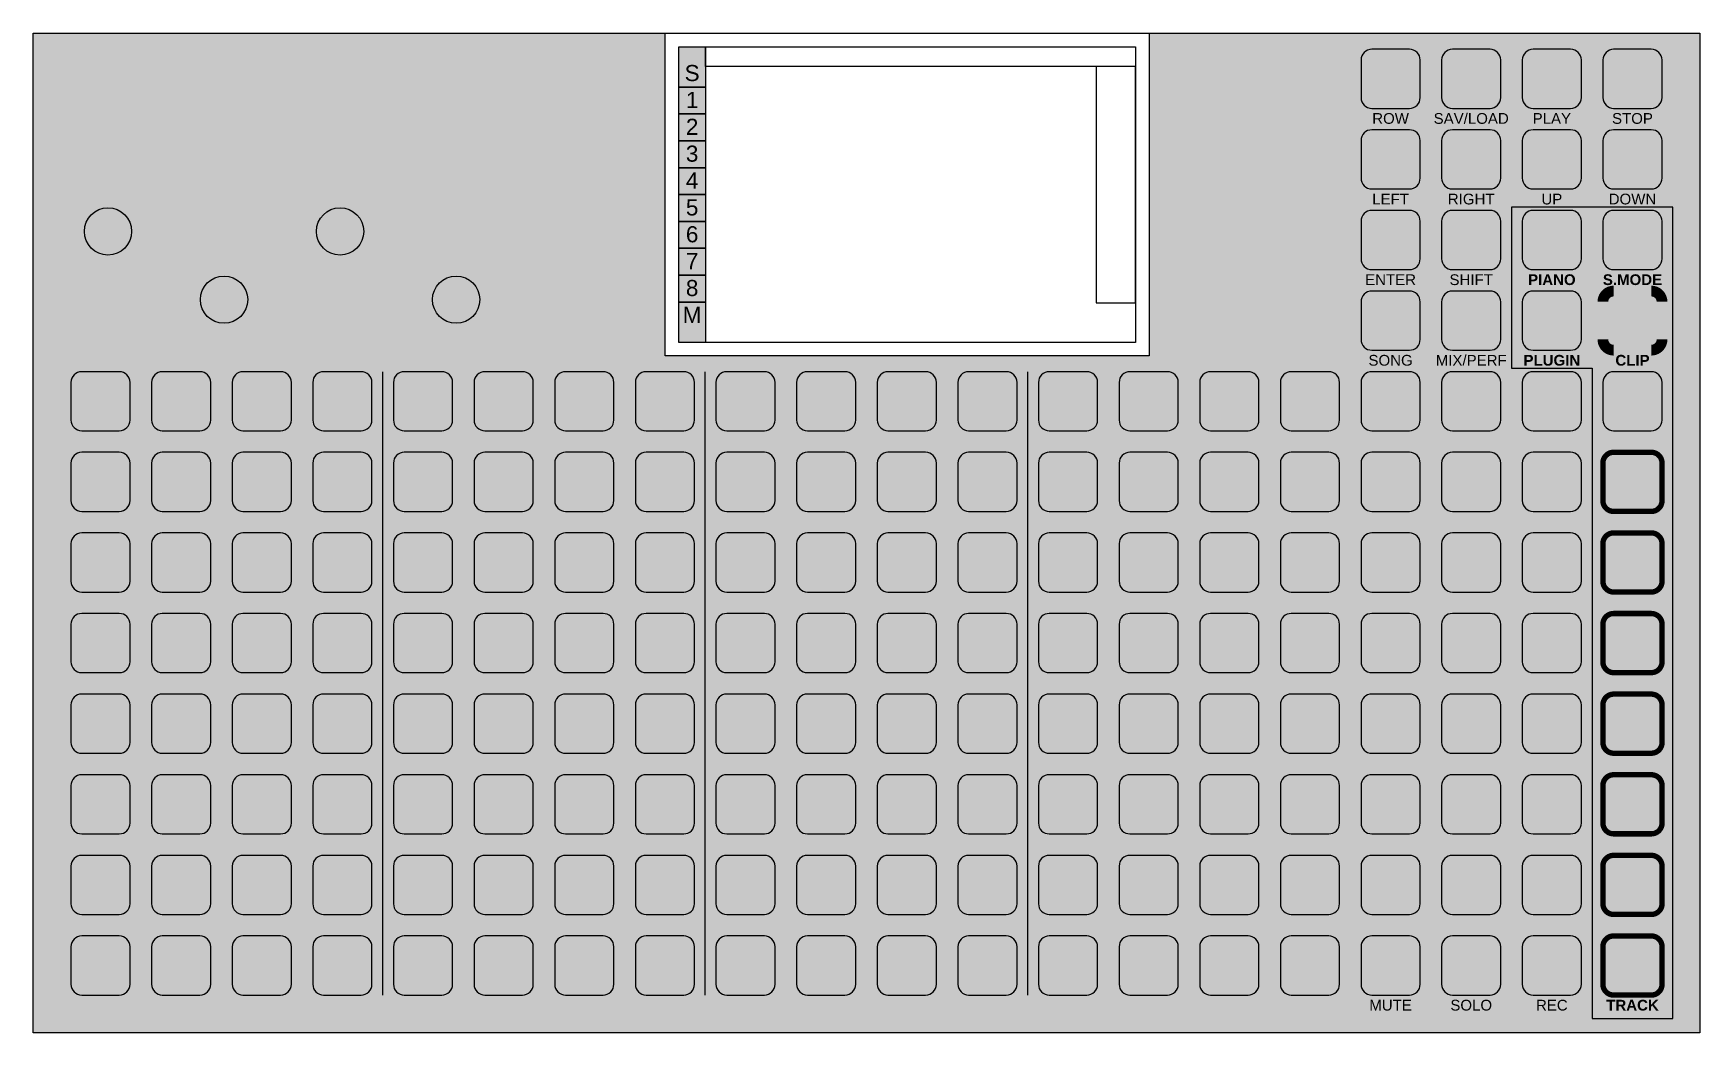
# Model space of a CAD drawing. Header units: millimetres. Extents: x -175 to 982, y -50 to 1134.
# Drawn here: x 294.4 to 604.4, y 948.3 to 1134.2 of the extents above; entities that cross this region are included whole.
import ezdxf

# ---------------------------------------------------------------- set-up
doc = ezdxf.new("R2010")
doc.units = ezdxf.units.MM
for name, color, linetype in [('maingrid', 7, 'Continuous'), ('panel', 7, 'Continuous'), ('schrift', 7, 'Continuous')]:
    doc.layers.add(name, color=color, linetype=linetype)
doc.styles.get("Standard").update_dxf_attribs({"font": 'arial.ttf'})
doc.styles.add('Stil1', font='arialbd.ttf')

msp = doc.modelspace()

# ---------------------------------------------------------------- texts
at = {"layer": 'schrift', "attachment_point": 2}
for s, insert, char_height in [('S', (416.97, 1128.35), 3), ('1', (416.97, 1123.35), 3), ('ROW', (546.91, 1119.4), 2), ('SAV/LOAD', (561.91, 1119.4), 2), ('PLAY', (576.91, 1119.4), 2), ('STOP', (591.91, 1119.4), 2), ('2', (416.97, 1118.35), 3), ('3', (416.97, 1113.35), 3), ('4', (416.97, 1108.35), 3), ('LEFT', (546.91, 1104.4), 2), ('RIGHT', (561.91, 1104.4), 2), ('UP', (576.91, 1104.4), 2), ('DOWN', (591.91, 1104.4), 2), ('5', (416.97, 1103.35), 3), ('6', (416.97, 1098.35), 3), ('7', (416.97, 1093.35), 3), ('8', (416.97, 1088.35), 3), ('ENTER', (546.91, 1089.4), 2), ('SHIFT', (561.91, 1089.4), 2), ('M', (416.97, 1083.35), 3), ('SONG', (546.91, 1074.4), 2), ('MIX/PERF', (561.91, 1074.4), 2), ('MUTE', (546.91, 954.4), 2), ('SOLO', (561.91, 954.4), 2), ('REC', (576.91, 954.4), 2)]:
    msp.add_mtext_dynamic_manual_height_columns(s, width=27.5773, gutter_width=12.5, heights=[0], dxfattribs=dict(at, insert=insert, char_height=char_height))
at = {"layer": 'schrift', "char_height": 2, "attachment_point": 2, "style": 'Stil1'}
for s, insert in [('PIANO', (576.91, 1089.4)), ('S.MODE', (591.91, 1089.4)), ('PLUGIN', (576.91, 1074.4)), ('CLIP', (591.91, 1074.4)), ('TRACK', (591.91, 954.4))]:
    msp.add_mtext_dynamic_manual_height_columns(s, width=27.5773, gutter_width=12.5, heights=[0], dxfattribs=dict(at, insert=insert))

# ---------------------------------------------------------------- hatches: boundary and pattern name
h = msp.add_hatch(color=254)
h.dxf.hatch_style = 1
h.paths.add_polyline_path([(599.41, 1101.92), (569.41, 1101.92), (569.41, 1071.95), (584.41, 1071.95), (584.41, 950.91), (599.41, 950.91)], flags=16)
edge = h.paths.add_edge_path(flags=0)
edge.add_line((582.41, 1084.28), (582.41, 1077.28))
edge.add_arc((580.41, 1077.28), 2, -90, 0, ccw=False)
edge.add_line((580.41, 1075.28), (573.41, 1075.28))
edge.add_arc((573.41, 1077.28), 2, 180, 270, ccw=False)
edge.add_line((571.41, 1077.28), (571.41, 1084.28))
edge.add_arc((573.41, 1084.28), 2, 90, 180, ccw=False)
edge.add_line((573.41, 1086.28), (580.41, 1086.28))
edge.add_arc((580.41, 1084.28), 2, 0, 90, ccw=False)
edge = h.paths.add_edge_path(flags=0)
edge.add_line((580.41, 1090.28), (573.41, 1090.28))
edge.add_arc((573.41, 1092.28), 2, 180, 270, ccw=False)
edge.add_line((571.41, 1092.28), (571.41, 1099.28))
edge.add_arc((573.41, 1099.28), 2, 90, 180, ccw=False)
edge.add_line((573.41, 1101.28), (580.41, 1101.28))
edge.add_arc((580.41, 1099.28), 2, 0, 90, ccw=False)
edge.add_line((582.41, 1099.28), (582.41, 1092.28))
edge.add_arc((580.41, 1092.28), 2, -90, 0, ccw=False)
edge = h.paths.add_edge_path(flags=0)
edge.add_line((588.41, 1086.28), (595.41, 1086.28))
edge.add_arc((595.41, 1084.28), 2, 0, 90, ccw=False)
edge.add_line((597.41, 1084.28), (597.41, 1077.28))
edge.add_arc((595.41, 1077.28), 2, -90, 0, ccw=False)
edge.add_line((595.41, 1075.28), (588.41, 1075.28))
edge.add_arc((588.41, 1077.28), 2, 180, 270, ccw=False)
edge.add_line((586.41, 1077.28), (586.41, 1084.28))
edge.add_arc((588.41, 1084.28), 2, 90, 180, ccw=False)
edge = h.paths.add_edge_path(flags=0)
edge.add_line((586.41, 1092.28), (586.41, 1099.28))
edge.add_arc((588.41, 1099.28), 2, 90, 180, ccw=False)
edge.add_line((588.41, 1101.28), (595.41, 1101.28))
edge.add_arc((595.41, 1099.28), 2, 0, 90, ccw=False)
edge.add_line((597.41, 1099.28), (597.41, 1092.28))
edge.add_arc((595.41, 1092.28), 2, -90, 0, ccw=False)
edge.add_line((595.41, 1090.28), (588.41, 1090.28))
edge.add_arc((588.41, 1092.28), 2, 180, 270, ccw=False)
edge = h.paths.add_edge_path(flags=0)
edge.add_line((588.41, 1071.28), (595.41, 1071.28))
edge.add_arc((595.41, 1069.28), 2, 0, 90, ccw=False)
edge.add_line((597.41, 1069.28), (597.41, 1062.28))
edge.add_arc((595.41, 1062.28), 2, -90, 0, ccw=False)
edge.add_line((595.41, 1060.28), (588.41, 1060.28))
edge.add_arc((588.41, 1062.28), 2, 180, 270, ccw=False)
edge.add_line((586.41, 1062.28), (586.41, 1069.28))
edge.add_arc((588.41, 1069.28), 2, 90, 180, ccw=False)
edge = h.paths.add_edge_path(flags=0)
edge.add_line((588.41, 1056.28), (595.41, 1056.28))
edge.add_arc((595.41, 1054.28), 2, 0, 90, ccw=False)
edge.add_line((597.41, 1054.28), (597.41, 1047.28))
edge.add_arc((595.41, 1047.28), 2, -90, 0, ccw=False)
edge.add_line((595.41, 1045.28), (588.41, 1045.28))
edge.add_arc((588.41, 1047.28), 2, 180, 270, ccw=False)
edge.add_line((586.41, 1047.28), (586.41, 1054.28))
edge.add_arc((588.41, 1054.28), 2, 90, 180, ccw=False)
edge = h.paths.add_edge_path(flags=0)
edge.add_line((588.41, 1041.28), (595.41, 1041.28))
edge.add_arc((595.41, 1039.28), 2, 0, 90, ccw=False)
edge.add_line((597.41, 1039.28), (597.41, 1032.28))
edge.add_arc((595.41, 1032.28), 2, -90, 0, ccw=False)
edge.add_line((595.41, 1030.28), (588.41, 1030.28))
edge.add_arc((588.41, 1032.28), 2, 180, 270, ccw=False)
edge.add_line((586.41, 1032.28), (586.41, 1039.28))
edge.add_arc((588.41, 1039.28), 2, 90, 180, ccw=False)
edge = h.paths.add_edge_path(flags=0)
edge.add_line((588.41, 1026.28), (595.41, 1026.28))
edge.add_arc((595.41, 1024.28), 2, 0, 90, ccw=False)
edge.add_line((597.41, 1024.28), (597.41, 1017.28))
edge.add_arc((595.41, 1017.28), 2, -90, 0, ccw=False)
edge.add_line((595.41, 1015.28), (588.41, 1015.28))
edge.add_arc((588.41, 1017.28), 2, 180, 270, ccw=False)
edge.add_line((586.41, 1017.28), (586.41, 1024.28))
edge.add_arc((588.41, 1024.28), 2, 90, 180, ccw=False)
edge = h.paths.add_edge_path(flags=0)
edge.add_line((588.41, 1011.28), (595.41, 1011.28))
edge.add_arc((595.41, 1009.28), 2, 0, 90, ccw=False)
edge.add_line((597.41, 1009.28), (597.41, 1002.28))
edge.add_arc((595.41, 1002.28), 2, -90, 0, ccw=False)
edge.add_line((595.41, 1000.28), (588.41, 1000.28))
edge.add_arc((588.41, 1002.28), 2, 180, 270, ccw=False)
edge.add_line((586.41, 1002.28), (586.41, 1009.28))
edge.add_arc((588.41, 1009.28), 2, 90, 180, ccw=False)
edge = h.paths.add_edge_path(flags=0)
edge.add_line((588.41, 996.28), (595.41, 996.28))
edge.add_arc((595.41, 994.28), 2, 0, 90, ccw=False)
edge.add_line((597.41, 994.28), (597.41, 987.28))
edge.add_arc((595.41, 987.28), 2, -90, 0, ccw=False)
edge.add_line((595.41, 985.28), (588.41, 985.28))
edge.add_arc((588.41, 987.28), 2, 180, 270, ccw=False)
edge.add_line((586.41, 987.28), (586.41, 994.28))
edge.add_arc((588.41, 994.28), 2, 90, 180, ccw=False)
edge = h.paths.add_edge_path(flags=0)
edge.add_line((588.41, 981.28), (595.41, 981.28))
edge.add_arc((595.41, 979.28), 2, 0, 90, ccw=False)
edge.add_line((597.41, 979.28), (597.41, 972.28))
edge.add_arc((595.41, 972.28), 2, -90, 0, ccw=False)
edge.add_line((595.41, 970.28), (588.41, 970.28))
edge.add_arc((588.41, 972.28), 2, 180, 270, ccw=False)
edge.add_line((586.41, 972.28), (586.41, 979.28))
edge.add_arc((588.41, 979.28), 2, 90, 180, ccw=False)
edge = h.paths.add_edge_path(flags=0)
edge.add_line((588.41, 966.28), (595.41, 966.28))
edge.add_arc((595.41, 964.28), 2, 0, 90, ccw=False)
edge.add_line((597.41, 964.28), (597.41, 957.28))
edge.add_arc((595.41, 957.28), 2, -90, 0, ccw=False)
edge.add_line((595.41, 955.28), (588.41, 955.28))
edge.add_arc((588.41, 957.28), 2, 180, 270, ccw=False)
edge.add_line((586.41, 957.28), (586.41, 964.28))
edge.add_arc((588.41, 964.28), 2, 90, 180, ccw=False)
h.paths.add_polyline_path([(411.97, 1123.24), (411.97, 1128.74), (411.97, 1134.24), (294.41, 1134.24), (294.41, 948.28), (604.41, 948.28), (604.41, 1134.24), (501.97, 1134.24), (501.97, 1074.24), (411.97, 1074.24), (411.97, 1079.24), (411.97, 1084.74), (411.97, 1090.24), (411.97, 1095.74), (411.97, 1101.24), (411.97, 1106.74), (411.97, 1112.24), (411.97, 1117.74)])
edge = h.paths.add_edge_path(flags=16)
edge.add_arc((373.07, 1084.68), 4.4, 0, 360)
edge = h.paths.add_edge_path(flags=16)
edge.add_arc((351.48, 1097.38), 4.4, 0, 360)
edge = h.paths.add_edge_path(flags=16)
edge.add_arc((385.41, 1069.28), 2, 0, 90, ccw=False)
edge.add_line((387.41, 1069.28), (387.41, 1062.28))
edge.add_arc((385.41, 1062.28), 2, -90, 0, ccw=False)
edge.add_line((385.41, 1060.28), (378.41, 1060.28))
edge.add_arc((378.41, 1062.28), 2, 180, 270, ccw=False)
edge.add_line((376.41, 1062.28), (376.41, 1069.28))
edge.add_arc((378.41, 1069.28), 2, 90, 180, ccw=False)
edge.add_line((378.41, 1071.28), (385.41, 1071.28))
edge = h.paths.add_edge_path(flags=16)
edge.add_line((393.41, 1071.28), (400.41, 1071.28))
edge.add_arc((400.41, 1069.28), 2, 0, 90, ccw=False)
edge.add_line((402.41, 1069.28), (402.41, 1062.28))
edge.add_arc((400.41, 1062.28), 2, -90, 0, ccw=False)
edge.add_line((400.41, 1060.28), (393.41, 1060.28))
edge.add_arc((393.41, 1062.28), 2, 180, 270, ccw=False)
edge.add_line((391.41, 1062.28), (391.41, 1069.28))
edge.add_arc((393.41, 1069.28), 2, 90, 180, ccw=False)
edge = h.paths.add_edge_path(flags=16)
edge.add_line((372.41, 1069.28), (372.41, 1062.28))
edge.add_arc((370.41, 1062.28), 2, -90, 0, ccw=False)
edge.add_line((370.41, 1060.28), (363.41, 1060.28))
edge.add_arc((363.41, 1062.28), 2, 180, 270, ccw=False)
edge.add_line((361.41, 1062.28), (361.41, 1069.28))
edge.add_arc((363.41, 1069.28), 2, 90, 180, ccw=False)
edge.add_line((363.41, 1071.28), (370.41, 1071.28))
edge.add_arc((370.41, 1069.28), 2, 0, 90, ccw=False)
edge = h.paths.add_edge_path(flags=16)
edge.add_line((408.41, 1071.28), (415.41, 1071.28))
edge.add_arc((415.41, 1069.28), 2, 0, 90, ccw=False)
edge.add_line((417.41, 1069.28), (417.41, 1062.28))
edge.add_arc((415.41, 1062.28), 2, -90, 0, ccw=False)
edge.add_line((415.41, 1060.28), (408.41, 1060.28))
edge.add_arc((408.41, 1062.28), 2, 180, 270, ccw=False)
edge.add_line((406.41, 1062.28), (406.41, 1069.28))
edge.add_arc((408.41, 1069.28), 2, 90, 180, ccw=False)
edge = h.paths.add_edge_path(flags=16)
edge.add_line((357.41, 1069.28), (357.41, 1062.28))
edge.add_arc((355.41, 1062.28), 2, -90, 0, ccw=False)
edge.add_line((355.41, 1060.28), (348.41, 1060.28))
edge.add_arc((348.41, 1062.28), 2, 180, 270, ccw=False)
edge.add_line((346.41, 1062.28), (346.41, 1069.28))
edge.add_arc((348.41, 1069.28), 2, 90, 180, ccw=False)
edge.add_line((348.41, 1071.28), (355.41, 1071.28))
edge.add_arc((355.41, 1069.28), 2, 0, 90, ccw=False)
edge = h.paths.add_edge_path(flags=16)
edge.add_arc((329.89, 1084.68), 4.4, 0, 360)
edge = h.paths.add_edge_path(flags=16)
edge.add_line((423.41, 1071.28), (430.41, 1071.28))
edge.add_arc((430.41, 1069.28), 2, 0, 90, ccw=False)
edge.add_line((432.41, 1069.28), (432.41, 1062.28))
edge.add_arc((430.41, 1062.28), 2, -90, 0, ccw=False)
edge.add_line((430.41, 1060.28), (423.41, 1060.28))
edge.add_arc((423.41, 1062.28), 2, 180, 270, ccw=False)
edge.add_line((421.41, 1062.28), (421.41, 1069.28))
edge.add_arc((423.41, 1069.28), 2, 90, 180, ccw=False)
edge = h.paths.add_edge_path(flags=16)
edge.add_arc((385.41, 1054.28), 2, 0, 90, ccw=False)
edge.add_line((387.41, 1054.28), (387.41, 1047.28))
edge.add_arc((385.41, 1047.28), 2, -90, 0, ccw=False)
edge.add_line((385.41, 1045.28), (378.41, 1045.28))
edge.add_arc((378.41, 1047.28), 2, 180, 270, ccw=False)
edge.add_line((376.41, 1047.28), (376.41, 1054.28))
edge.add_arc((378.41, 1054.28), 2, 90, 180, ccw=False)
edge.add_line((378.41, 1056.28), (385.41, 1056.28))
edge = h.paths.add_edge_path(flags=16)
edge.add_line((393.41, 1056.28), (400.41, 1056.28))
edge.add_arc((400.41, 1054.28), 2, 0, 90, ccw=False)
edge.add_line((402.41, 1054.28), (402.41, 1047.28))
edge.add_arc((400.41, 1047.28), 2, -90, 0, ccw=False)
edge.add_line((400.41, 1045.28), (393.41, 1045.28))
edge.add_arc((393.41, 1047.28), 2, 180, 270, ccw=False)
edge.add_line((391.41, 1047.28), (391.41, 1054.28))
edge.add_arc((393.41, 1054.28), 2, 90, 180, ccw=False)
edge = h.paths.add_edge_path(flags=16)
edge.add_line((342.41, 1069.28), (342.41, 1062.28))
edge.add_arc((340.41, 1062.28), 2, -90, 0, ccw=False)
edge.add_line((340.41, 1060.28), (333.41, 1060.28))
edge.add_arc((333.41, 1062.28), 2, 180, 270, ccw=False)
edge.add_line((331.41, 1062.28), (331.41, 1069.28))
edge.add_arc((333.41, 1069.28), 2, 90, 180, ccw=False)
edge.add_line((333.41, 1071.28), (340.41, 1071.28))
edge.add_arc((340.41, 1069.28), 2, 0, 90, ccw=False)
edge = h.paths.add_edge_path(flags=16)
edge.add_line((372.41, 1054.28), (372.41, 1047.28))
edge.add_arc((370.41, 1047.28), 2, -90, 0, ccw=False)
edge.add_line((370.41, 1045.28), (363.41, 1045.28))
edge.add_arc((363.41, 1047.28), 2, 180, 270, ccw=False)
edge.add_line((361.41, 1047.28), (361.41, 1054.28))
edge.add_arc((363.41, 1054.28), 2, 90, 180, ccw=False)
edge.add_line((363.41, 1056.28), (370.41, 1056.28))
edge.add_arc((370.41, 1054.28), 2, 0, 90, ccw=False)
edge = h.paths.add_edge_path(flags=16)
edge.add_line((408.41, 1056.28), (415.41, 1056.28))
edge.add_arc((415.41, 1054.28), 2, 0, 90, ccw=False)
edge.add_line((417.41, 1054.28), (417.41, 1047.28))
edge.add_arc((415.41, 1047.28), 2, -90, 0, ccw=False)
edge.add_line((415.41, 1045.28), (408.41, 1045.28))
edge.add_arc((408.41, 1047.28), 2, 180, 270, ccw=False)
edge.add_line((406.41, 1047.28), (406.41, 1054.28))
edge.add_arc((408.41, 1054.28), 2, 90, 180, ccw=False)
edge = h.paths.add_edge_path(flags=16)
edge.add_line((357.41, 1054.28), (357.41, 1047.28))
edge.add_arc((355.41, 1047.28), 2, -90, 0, ccw=False)
edge.add_line((355.41, 1045.28), (348.41, 1045.28))
edge.add_arc((348.41, 1047.28), 2, 180, 270, ccw=False)
edge.add_line((346.41, 1047.28), (346.41, 1054.28))
edge.add_arc((348.41, 1054.28), 2, 90, 180, ccw=False)
edge.add_line((348.41, 1056.28), (355.41, 1056.28))
edge.add_arc((355.41, 1054.28), 2, 0, 90, ccw=False)
edge = h.paths.add_edge_path(flags=16)
edge.add_line((438.41, 1071.28), (445.41, 1071.28))
edge.add_arc((445.41, 1069.28), 2, 0, 90, ccw=False)
edge.add_line((447.41, 1069.28), (447.41, 1062.28))
edge.add_arc((445.41, 1062.28), 2, -90, 0, ccw=False)
edge.add_line((445.41, 1060.28), (438.41, 1060.28))
edge.add_arc((438.41, 1062.28), 2, 180, 270, ccw=False)
edge.add_line((436.41, 1062.28), (436.41, 1069.28))
edge.add_arc((438.41, 1069.28), 2, 90, 180, ccw=False)
edge = h.paths.add_edge_path(flags=16)
edge.add_line((423.41, 1056.28), (430.41, 1056.28))
edge.add_arc((430.41, 1054.28), 2, 0, 90, ccw=False)
edge.add_line((432.41, 1054.28), (432.41, 1047.28))
edge.add_arc((430.41, 1047.28), 2, -90, 0, ccw=False)
edge.add_line((430.41, 1045.28), (423.41, 1045.28))
edge.add_arc((423.41, 1047.28), 2, 180, 270, ccw=False)
edge.add_line((421.41, 1047.28), (421.41, 1054.28))
edge.add_arc((423.41, 1054.28), 2, 90, 180, ccw=False)
edge = h.paths.add_edge_path(flags=16)
edge.add_arc((308.3, 1097.38), 4.4, 0, 360)
edge = h.paths.add_edge_path(flags=16)
edge.add_line((327.41, 1069.28), (327.41, 1062.28))
edge.add_arc((325.41, 1062.28), 2, -90, 0, ccw=False)
edge.add_line((325.41, 1060.28), (318.41, 1060.28))
edge.add_arc((318.41, 1062.28), 2, 180, 270, ccw=False)
edge.add_line((316.41, 1062.28), (316.41, 1069.28))
edge.add_arc((318.41, 1069.28), 2, 90, 180, ccw=False)
edge.add_line((318.41, 1071.28), (325.41, 1071.28))
edge.add_arc((325.41, 1069.28), 2, 0, 90, ccw=False)
edge = h.paths.add_edge_path(flags=16)
edge.add_line((342.41, 1054.28), (342.41, 1047.28))
edge.add_arc((340.41, 1047.28), 2, -90, 0, ccw=False)
edge.add_line((340.41, 1045.28), (333.41, 1045.28))
edge.add_arc((333.41, 1047.28), 2, 180, 270, ccw=False)
edge.add_line((331.41, 1047.28), (331.41, 1054.28))
edge.add_arc((333.41, 1054.28), 2, 90, 180, ccw=False)
edge.add_line((333.41, 1056.28), (340.41, 1056.28))
edge.add_arc((340.41, 1054.28), 2, 0, 90, ccw=False)
edge = h.paths.add_edge_path(flags=16)
edge.add_arc((385.41, 1039.28), 2, 0, 90, ccw=False)
edge.add_line((387.41, 1039.28), (387.41, 1032.28))
edge.add_arc((385.41, 1032.28), 2, -90, 0, ccw=False)
edge.add_line((385.41, 1030.28), (378.41, 1030.28))
edge.add_arc((378.41, 1032.28), 2, 180, 270, ccw=False)
edge.add_line((376.41, 1032.28), (376.41, 1039.28))
edge.add_arc((378.41, 1039.28), 2, 90, 180, ccw=False)
edge.add_line((378.41, 1041.28), (385.41, 1041.28))
edge = h.paths.add_edge_path(flags=16)
edge.add_line((393.41, 1041.28), (400.41, 1041.28))
edge.add_arc((400.41, 1039.28), 2, 0, 90, ccw=False)
edge.add_line((402.41, 1039.28), (402.41, 1032.28))
edge.add_arc((400.41, 1032.28), 2, -90, 0, ccw=False)
edge.add_line((400.41, 1030.28), (393.41, 1030.28))
edge.add_arc((393.41, 1032.28), 2, 180, 270, ccw=False)
edge.add_line((391.41, 1032.28), (391.41, 1039.28))
edge.add_arc((393.41, 1039.28), 2, 90, 180, ccw=False)
edge = h.paths.add_edge_path(flags=16)
edge.add_line((372.41, 1039.28), (372.41, 1032.28))
edge.add_arc((370.41, 1032.28), 2, -90, 0, ccw=False)
edge.add_line((370.41, 1030.28), (363.41, 1030.28))
edge.add_arc((363.41, 1032.28), 2, 180, 270, ccw=False)
edge.add_line((361.41, 1032.28), (361.41, 1039.28))
edge.add_arc((363.41, 1039.28), 2, 90, 180, ccw=False)
edge.add_line((363.41, 1041.28), (370.41, 1041.28))
edge.add_arc((370.41, 1039.28), 2, 0, 90, ccw=False)
edge = h.paths.add_edge_path(flags=16)
edge.add_line((408.41, 1041.28), (415.41, 1041.28))
edge.add_arc((415.41, 1039.28), 2, 0, 90, ccw=False)
edge.add_line((417.41, 1039.28), (417.41, 1032.28))
edge.add_arc((415.41, 1032.28), 2, -90, 0, ccw=False)
edge.add_line((415.41, 1030.28), (408.41, 1030.28))
edge.add_arc((408.41, 1032.28), 2, 180, 270, ccw=False)
edge.add_line((406.41, 1032.28), (406.41, 1039.28))
edge.add_arc((408.41, 1039.28), 2, 90, 180, ccw=False)
edge = h.paths.add_edge_path(flags=16)
edge.add_line((357.41, 1039.28), (357.41, 1032.28))
edge.add_arc((355.41, 1032.28), 2, -90, 0, ccw=False)
edge.add_line((355.41, 1030.28), (348.41, 1030.28))
edge.add_arc((348.41, 1032.28), 2, 180, 270, ccw=False)
edge.add_line((346.41, 1032.28), (346.41, 1039.28))
edge.add_arc((348.41, 1039.28), 2, 90, 180, ccw=False)
edge.add_line((348.41, 1041.28), (355.41, 1041.28))
edge.add_arc((355.41, 1039.28), 2, 0, 90, ccw=False)
edge = h.paths.add_edge_path(flags=16)
edge.add_line((438.41, 1056.28), (445.41, 1056.28))
edge.add_arc((445.41, 1054.28), 2, 0, 90, ccw=False)
edge.add_line((447.41, 1054.28), (447.41, 1047.28))
edge.add_arc((445.41, 1047.28), 2, -90, 0, ccw=False)
edge.add_line((445.41, 1045.28), (438.41, 1045.28))
edge.add_arc((438.41, 1047.28), 2, 180, 270, ccw=False)
edge.add_line((436.41, 1047.28), (436.41, 1054.28))
edge.add_arc((438.41, 1054.28), 2, 90, 180, ccw=False)
edge = h.paths.add_edge_path(flags=16)
edge.add_line((453.41, 1071.28), (460.41, 1071.28))
edge.add_arc((460.41, 1069.28), 2, 0, 90, ccw=False)
edge.add_line((462.41, 1069.28), (462.41, 1062.28))
edge.add_arc((460.41, 1062.28), 2, -90, 0, ccw=False)
edge.add_line((460.41, 1060.28), (453.41, 1060.28))
edge.add_arc((453.41, 1062.28), 2, 180, 270, ccw=False)
edge.add_line((451.41, 1062.28), (451.41, 1069.28))
edge.add_arc((453.41, 1069.28), 2, 90, 180, ccw=False)
edge = h.paths.add_edge_path(flags=16)
edge.add_line((327.41, 1054.28), (327.41, 1047.28))
edge.add_arc((325.41, 1047.28), 2, -90, 0, ccw=False)
edge.add_line((325.41, 1045.28), (318.41, 1045.28))
edge.add_arc((318.41, 1047.28), 2, 180, 270, ccw=False)
edge.add_line((316.41, 1047.28), (316.41, 1054.28))
edge.add_arc((318.41, 1054.28), 2, 90, 180, ccw=False)
edge.add_line((318.41, 1056.28), (325.41, 1056.28))
edge.add_arc((325.41, 1054.28), 2, 0, 90, ccw=False)
edge = h.paths.add_edge_path(flags=16)
edge.add_line((312.41, 1069.28), (312.41, 1062.28))
edge.add_arc((310.41, 1062.28), 2, -90, 0, ccw=False)
edge.add_line((310.41, 1060.28), (303.41, 1060.28))
edge.add_arc((303.41, 1062.28), 2, 180, 270, ccw=False)
edge.add_line((301.41, 1062.28), (301.41, 1069.28))
edge.add_arc((303.41, 1069.28), 2, 90, 180, ccw=False)
edge.add_line((303.41, 1071.28), (310.41, 1071.28))
edge.add_arc((310.41, 1069.28), 2, 0, 90, ccw=False)
edge = h.paths.add_edge_path(flags=16)
edge.add_line((423.41, 1041.28), (430.41, 1041.28))
edge.add_arc((430.41, 1039.28), 2, 0, 90, ccw=False)
edge.add_line((432.41, 1039.28), (432.41, 1032.28))
edge.add_arc((430.41, 1032.28), 2, -90, 0, ccw=False)
edge.add_line((430.41, 1030.28), (423.41, 1030.28))
edge.add_arc((423.41, 1032.28), 2, 180, 270, ccw=False)
edge.add_line((421.41, 1032.28), (421.41, 1039.28))
edge.add_arc((423.41, 1039.28), 2, 90, 180, ccw=False)
edge = h.paths.add_edge_path(flags=16)
edge.add_line((342.41, 1039.28), (342.41, 1032.28))
edge.add_arc((340.41, 1032.28), 2, -90, 0, ccw=False)
edge.add_line((340.41, 1030.28), (333.41, 1030.28))
edge.add_arc((333.41, 1032.28), 2, 180, 270, ccw=False)
edge.add_line((331.41, 1032.28), (331.41, 1039.28))
edge.add_arc((333.41, 1039.28), 2, 90, 180, ccw=False)
edge.add_line((333.41, 1041.28), (340.41, 1041.28))
edge.add_arc((340.41, 1039.28), 2, 0, 90, ccw=False)
edge = h.paths.add_edge_path(flags=16)
edge.add_arc((385.41, 1024.28), 2, 0, 90, ccw=False)
edge.add_line((387.41, 1024.28), (387.41, 1017.28))
edge.add_arc((385.41, 1017.28), 2, -90, 0, ccw=False)
edge.add_line((385.41, 1015.28), (378.41, 1015.28))
edge.add_arc((378.41, 1017.28), 2, 180, 270, ccw=False)
edge.add_line((376.41, 1017.28), (376.41, 1024.28))
edge.add_arc((378.41, 1024.28), 2, 90, 180, ccw=False)
edge.add_line((378.41, 1026.28), (385.41, 1026.28))
edge = h.paths.add_edge_path(flags=16)
edge.add_line((393.41, 1026.28), (400.41, 1026.28))
edge.add_arc((400.41, 1024.28), 2, 0, 90, ccw=False)
edge.add_line((402.41, 1024.28), (402.41, 1017.28))
edge.add_arc((400.41, 1017.28), 2, -90, 0, ccw=False)
edge.add_line((400.41, 1015.28), (393.41, 1015.28))
edge.add_arc((393.41, 1017.28), 2, 180, 270, ccw=False)
edge.add_line((391.41, 1017.28), (391.41, 1024.28))
edge.add_arc((393.41, 1024.28), 2, 90, 180, ccw=False)
edge = h.paths.add_edge_path(flags=16)
edge.add_line((453.41, 1056.28), (460.41, 1056.28))
edge.add_arc((460.41, 1054.28), 2, 0, 90, ccw=False)
edge.add_line((462.41, 1054.28), (462.41, 1047.28))
edge.add_arc((460.41, 1047.28), 2, -90, 0, ccw=False)
edge.add_line((460.41, 1045.28), (453.41, 1045.28))
edge.add_arc((453.41, 1047.28), 2, 180, 270, ccw=False)
edge.add_line((451.41, 1047.28), (451.41, 1054.28))
edge.add_arc((453.41, 1054.28), 2, 90, 180, ccw=False)
edge = h.paths.add_edge_path(flags=16)
edge.add_line((372.41, 1024.28), (372.41, 1017.28))
edge.add_arc((370.41, 1017.28), 2, -90, 0, ccw=False)
edge.add_line((370.41, 1015.28), (363.41, 1015.28))
edge.add_arc((363.41, 1017.28), 2, 180, 270, ccw=False)
edge.add_line((361.41, 1017.28), (361.41, 1024.28))
edge.add_arc((363.41, 1024.28), 2, 90, 180, ccw=False)
edge.add_line((363.41, 1026.28), (370.41, 1026.28))
edge.add_arc((370.41, 1024.28), 2, 0, 90, ccw=False)
edge = h.paths.add_edge_path(flags=16)
edge.add_line((438.41, 1041.28), (445.41, 1041.28))
edge.add_arc((445.41, 1039.28), 2, 0, 90, ccw=False)
edge.add_line((447.41, 1039.28), (447.41, 1032.28))
edge.add_arc((445.41, 1032.28), 2, -90, 0, ccw=False)
edge.add_line((445.41, 1030.28), (438.41, 1030.28))
edge.add_arc((438.41, 1032.28), 2, 180, 270, ccw=False)
edge.add_line((436.41, 1032.28), (436.41, 1039.28))
edge.add_arc((438.41, 1039.28), 2, 90, 180, ccw=False)
edge = h.paths.add_edge_path(flags=16)
edge.add_line((312.41, 1054.28), (312.41, 1047.28))
edge.add_arc((310.41, 1047.28), 2, -90, 0, ccw=False)
edge.add_line((310.41, 1045.28), (303.41, 1045.28))
edge.add_arc((303.41, 1047.28), 2, 180, 270, ccw=False)
edge.add_line((301.41, 1047.28), (301.41, 1054.28))
edge.add_arc((303.41, 1054.28), 2, 90, 180, ccw=False)
edge.add_line((303.41, 1056.28), (310.41, 1056.28))
edge.add_arc((310.41, 1054.28), 2, 0, 90, ccw=False)
edge = h.paths.add_edge_path(flags=16)
edge.add_line((408.41, 1026.28), (415.41, 1026.28))
edge.add_arc((415.41, 1024.28), 2, 0, 90, ccw=False)
edge.add_line((417.41, 1024.28), (417.41, 1017.28))
edge.add_arc((415.41, 1017.28), 2, -90, 0, ccw=False)
edge.add_line((415.41, 1015.28), (408.41, 1015.28))
edge.add_arc((408.41, 1017.28), 2, 180, 270, ccw=False)
edge.add_line((406.41, 1017.28), (406.41, 1024.28))
edge.add_arc((408.41, 1024.28), 2, 90, 180, ccw=False)
edge = h.paths.add_edge_path(flags=16)
edge.add_line((327.41, 1039.28), (327.41, 1032.28))
edge.add_arc((325.41, 1032.28), 2, -90, 0, ccw=False)
edge.add_line((325.41, 1030.28), (318.41, 1030.28))
edge.add_arc((318.41, 1032.28), 2, 180, 270, ccw=False)
edge.add_line((316.41, 1032.28), (316.41, 1039.28))
edge.add_arc((318.41, 1039.28), 2, 90, 180, ccw=False)
edge.add_line((318.41, 1041.28), (325.41, 1041.28))
edge.add_arc((325.41, 1039.28), 2, 0, 90, ccw=False)
edge = h.paths.add_edge_path(flags=16)
edge.add_line((357.41, 1024.28), (357.41, 1017.28))
edge.add_arc((355.41, 1017.28), 2, -90, 0, ccw=False)
edge.add_line((355.41, 1015.28), (348.41, 1015.28))
edge.add_arc((348.41, 1017.28), 2, 180, 270, ccw=False)
edge.add_line((346.41, 1017.28), (346.41, 1024.28))
edge.add_arc((348.41, 1024.28), 2, 90, 180, ccw=False)
edge.add_line((348.41, 1026.28), (355.41, 1026.28))
edge.add_arc((355.41, 1024.28), 2, 0, 90, ccw=False)
edge = h.paths.add_edge_path(flags=16)
edge.add_line((468.41, 1071.28), (475.41, 1071.28))
edge.add_arc((475.41, 1069.28), 2, 0, 90, ccw=False)
edge.add_line((477.41, 1069.28), (477.41, 1062.28))
edge.add_arc((475.41, 1062.28), 2, -90, 0, ccw=False)
edge.add_line((475.41, 1060.28), (468.41, 1060.28))
edge.add_arc((468.41, 1062.28), 2, 180, 270, ccw=False)
edge.add_line((466.41, 1062.28), (466.41, 1069.28))
edge.add_arc((468.41, 1069.28), 2, 90, 180, ccw=False)
edge = h.paths.add_edge_path(flags=16)
edge.add_line((423.41, 1026.28), (430.41, 1026.28))
edge.add_arc((430.41, 1024.28), 2, 0, 90, ccw=False)
edge.add_line((432.41, 1024.28), (432.41, 1017.28))
edge.add_arc((430.41, 1017.28), 2, -90, 0, ccw=False)
edge.add_line((430.41, 1015.28), (423.41, 1015.28))
edge.add_arc((423.41, 1017.28), 2, 180, 270, ccw=False)
edge.add_line((421.41, 1017.28), (421.41, 1024.28))
edge.add_arc((423.41, 1024.28), 2, 90, 180, ccw=False)
edge = h.paths.add_edge_path(flags=16)
edge.add_line((342.41, 1024.28), (342.41, 1017.28))
edge.add_arc((340.41, 1017.28), 2, -90, 0, ccw=False)
edge.add_line((340.41, 1015.28), (333.41, 1015.28))
edge.add_arc((333.41, 1017.28), 2, 180, 270, ccw=False)
edge.add_line((331.41, 1017.28), (331.41, 1024.28))
edge.add_arc((333.41, 1024.28), 2, 90, 180, ccw=False)
edge.add_line((333.41, 1026.28), (340.41, 1026.28))
edge.add_arc((340.41, 1024.28), 2, 0, 90, ccw=False)
edge = h.paths.add_edge_path(flags=16)
edge.add_line((453.41, 1041.28), (460.41, 1041.28))
edge.add_arc((460.41, 1039.28), 2, 0, 90, ccw=False)
edge.add_line((462.41, 1039.28), (462.41, 1032.28))
edge.add_arc((460.41, 1032.28), 2, -90, 0, ccw=False)
edge.add_line((460.41, 1030.28), (453.41, 1030.28))
edge.add_arc((453.41, 1032.28), 2, 180, 270, ccw=False)
edge.add_line((451.41, 1032.28), (451.41, 1039.28))
edge.add_arc((453.41, 1039.28), 2, 90, 180, ccw=False)
edge = h.paths.add_edge_path(flags=16)
edge.add_line((468.41, 1056.28), (475.41, 1056.28))
edge.add_arc((475.41, 1054.28), 2, 0, 90, ccw=False)
edge.add_line((477.41, 1054.28), (477.41, 1047.28))
edge.add_arc((475.41, 1047.28), 2, -90, 0, ccw=False)
edge.add_line((475.41, 1045.28), (468.41, 1045.28))
edge.add_arc((468.41, 1047.28), 2, 180, 270, ccw=False)
edge.add_line((466.41, 1047.28), (466.41, 1054.28))
edge.add_arc((468.41, 1054.28), 2, 90, 180, ccw=False)
edge = h.paths.add_edge_path(flags=16)
edge.add_line((312.41, 1039.28), (312.41, 1032.28))
edge.add_arc((310.41, 1032.28), 2, -90, 0, ccw=False)
edge.add_line((310.41, 1030.28), (303.41, 1030.28))
edge.add_arc((303.41, 1032.28), 2, 180, 270, ccw=False)
edge.add_line((301.41, 1032.28), (301.41, 1039.28))
edge.add_arc((303.41, 1039.28), 2, 90, 180, ccw=False)
edge.add_line((303.41, 1041.28), (310.41, 1041.28))
edge.add_arc((310.41, 1039.28), 2, 0, 90, ccw=False)
edge = h.paths.add_edge_path(flags=16)
edge.add_line((438.41, 1026.28), (445.41, 1026.28))
edge.add_arc((445.41, 1024.28), 2, 0, 90, ccw=False)
edge.add_line((447.41, 1024.28), (447.41, 1017.28))
edge.add_arc((445.41, 1017.28), 2, -90, 0, ccw=False)
edge.add_line((445.41, 1015.28), (438.41, 1015.28))
edge.add_arc((438.41, 1017.28), 2, 180, 270, ccw=False)
edge.add_line((436.41, 1017.28), (436.41, 1024.28))
edge.add_arc((438.41, 1024.28), 2, 90, 180, ccw=False)
edge = h.paths.add_edge_path(flags=16)
edge.add_arc((385.41, 1009.28), 2, 0, 90, ccw=False)
edge.add_line((387.41, 1009.28), (387.41, 1002.28))
edge.add_arc((385.41, 1002.28), 2, -90, 0, ccw=False)
edge.add_line((385.41, 1000.28), (378.41, 1000.28))
edge.add_arc((378.41, 1002.28), 2, 180, 270, ccw=False)
edge.add_line((376.41, 1002.28), (376.41, 1009.28))
edge.add_arc((378.41, 1009.28), 2, 90, 180, ccw=False)
edge.add_line((378.41, 1011.28), (385.41, 1011.28))
edge = h.paths.add_edge_path(flags=16)
edge.add_line((393.41, 1011.28), (400.41, 1011.28))
edge.add_arc((400.41, 1009.28), 2, 0, 90, ccw=False)
edge.add_line((402.41, 1009.28), (402.41, 1002.28))
edge.add_arc((400.41, 1002.28), 2, -90, 0, ccw=False)
edge.add_line((400.41, 1000.28), (393.41, 1000.28))
edge.add_arc((393.41, 1002.28), 2, 180, 270, ccw=False)
edge.add_line((391.41, 1002.28), (391.41, 1009.28))
edge.add_arc((393.41, 1009.28), 2, 90, 180, ccw=False)
edge = h.paths.add_edge_path(flags=16)
edge.add_arc((370.41, 1009.28), 2, 0, 90, ccw=False)
edge.add_line((372.41, 1009.28), (372.41, 1002.28))
edge.add_arc((370.41, 1002.28), 2, -90, 0, ccw=False)
edge.add_line((370.41, 1000.28), (363.41, 1000.28))
edge.add_arc((363.41, 1002.28), 2, 180, 270, ccw=False)
edge.add_line((361.41, 1002.28), (361.41, 1009.28))
edge.add_arc((363.41, 1009.28), 2, 90, 180, ccw=False)
edge.add_line((363.41, 1011.28), (370.41, 1011.28))
edge = h.paths.add_edge_path(flags=16)
edge.add_line((327.41, 1024.28), (327.41, 1017.28))
edge.add_arc((325.41, 1017.28), 2, -90, 0, ccw=False)
edge.add_line((325.41, 1015.28), (318.41, 1015.28))
edge.add_arc((318.41, 1017.28), 2, 180, 270, ccw=False)
edge.add_line((316.41, 1017.28), (316.41, 1024.28))
edge.add_arc((318.41, 1024.28), 2, 90, 180, ccw=False)
edge.add_line((318.41, 1026.28), (325.41, 1026.28))
edge.add_arc((325.41, 1024.28), 2, 0, 90, ccw=False)
edge = h.paths.add_edge_path(flags=16)
edge.add_line((483.41, 1071.28), (490.41, 1071.28))
edge.add_arc((490.41, 1069.28), 2, 0, 90, ccw=False)
edge.add_line((492.41, 1069.28), (492.41, 1062.28))
edge.add_arc((490.41, 1062.28), 2, -90, 0, ccw=False)
edge.add_line((490.41, 1060.28), (483.41, 1060.28))
edge.add_arc((483.41, 1062.28), 2, 180, 270, ccw=False)
edge.add_line((481.41, 1062.28), (481.41, 1069.28))
edge.add_arc((483.41, 1069.28), 2, 90, 180, ccw=False)
edge = h.paths.add_edge_path(flags=16)
edge.add_line((408.41, 1011.28), (415.41, 1011.28))
edge.add_arc((415.41, 1009.28), 2, 0, 90, ccw=False)
edge.add_line((417.41, 1009.28), (417.41, 1002.28))
edge.add_arc((415.41, 1002.28), 2, -90, 0, ccw=False)
edge.add_line((415.41, 1000.28), (408.41, 1000.28))
edge.add_arc((408.41, 1002.28), 2, 180, 270, ccw=False)
edge.add_line((406.41, 1002.28), (406.41, 1009.28))
edge.add_arc((408.41, 1009.28), 2, 90, 180, ccw=False)
edge = h.paths.add_edge_path(flags=16)
edge.add_line((357.41, 1009.28), (357.41, 1002.28))
edge.add_arc((355.41, 1002.28), 2, -90, 0, ccw=False)
edge.add_line((355.41, 1000.28), (348.41, 1000.28))
edge.add_arc((348.41, 1002.28), 2, 180, 270, ccw=False)
edge.add_line((346.41, 1002.28), (346.41, 1009.28))
edge.add_arc((348.41, 1009.28), 2, 90, 180, ccw=False)
edge.add_line((348.41, 1011.28), (355.41, 1011.28))
edge.add_arc((355.41, 1009.28), 2, 0, 90, ccw=False)
edge = h.paths.add_edge_path(flags=16)
edge.add_line((468.41, 1041.28), (475.41, 1041.28))
edge.add_arc((475.41, 1039.28), 2, 0, 90, ccw=False)
edge.add_line((477.41, 1039.28), (477.41, 1032.28))
edge.add_arc((475.41, 1032.28), 2, -90, 0, ccw=False)
edge.add_line((475.41, 1030.28), (468.41, 1030.28))
edge.add_arc((468.41, 1032.28), 2, 180, 270, ccw=False)
edge.add_line((466.41, 1032.28), (466.41, 1039.28))
edge.add_arc((468.41, 1039.28), 2, 90, 180, ccw=False)
edge = h.paths.add_edge_path(flags=16)
edge.add_line((423.41, 1011.28), (430.41, 1011.28))
edge.add_arc((430.41, 1009.28), 2, 0, 90, ccw=False)
edge.add_line((432.41, 1009.28), (432.41, 1002.28))
edge.add_arc((430.41, 1002.28), 2, -90, 0, ccw=False)
edge.add_line((430.41, 1000.28), (423.41, 1000.28))
edge.add_arc((423.41, 1002.28), 2, 180, 270, ccw=False)
edge.add_line((421.41, 1002.28), (421.41, 1009.28))
edge.add_arc((423.41, 1009.28), 2, 90, 180, ccw=False)
edge = h.paths.add_edge_path(flags=16)
edge.add_line((453.41, 1026.28), (460.41, 1026.28))
edge.add_arc((460.41, 1024.28), 2, 0, 90, ccw=False)
edge.add_line((462.41, 1024.28), (462.41, 1017.28))
edge.add_arc((460.41, 1017.28), 2, -90, 0, ccw=False)
edge.add_line((460.41, 1015.28), (453.41, 1015.28))
edge.add_arc((453.41, 1017.28), 2, 180, 270, ccw=False)
edge.add_line((451.41, 1017.28), (451.41, 1024.28))
edge.add_arc((453.41, 1024.28), 2, 90, 180, ccw=False)
edge = h.paths.add_edge_path(flags=16)
edge.add_line((342.41, 1009.28), (342.41, 1002.28))
edge.add_arc((340.41, 1002.28), 2, -90, 0, ccw=False)
edge.add_line((340.41, 1000.28), (333.41, 1000.28))
edge.add_arc((333.41, 1002.28), 2, 180, 270, ccw=False)
edge.add_line((331.41, 1002.28), (331.41, 1009.28))
edge.add_arc((333.41, 1009.28), 2, 90, 180, ccw=False)
edge.add_line((333.41, 1011.28), (340.41, 1011.28))
edge.add_arc((340.41, 1009.28), 2, 0, 90, ccw=False)
edge = h.paths.add_edge_path(flags=16)
edge.add_line((483.41, 1056.28), (490.41, 1056.28))
edge.add_arc((490.41, 1054.28), 2, 0, 90, ccw=False)
edge.add_line((492.41, 1054.28), (492.41, 1047.28))
edge.add_arc((490.41, 1047.28), 2, -90, 0, ccw=False)
edge.add_line((490.41, 1045.28), (483.41, 1045.28))
edge.add_arc((483.41, 1047.28), 2, 180, 270, ccw=False)
edge.add_line((481.41, 1047.28), (481.41, 1054.28))
edge.add_arc((483.41, 1054.28), 2, 90, 180, ccw=False)
edge = h.paths.add_edge_path(flags=16)
edge.add_line((312.41, 1024.28), (312.41, 1017.28))
edge.add_arc((310.41, 1017.28), 2, -90, 0, ccw=False)
edge.add_line((310.41, 1015.28), (303.41, 1015.28))
edge.add_arc((303.41, 1017.28), 2, 180, 270, ccw=False)
edge.add_line((301.41, 1017.28), (301.41, 1024.28))
edge.add_arc((303.41, 1024.28), 2, 90, 180, ccw=False)
edge.add_line((303.41, 1026.28), (310.41, 1026.28))
edge.add_arc((310.41, 1024.28), 2, 0, 90, ccw=False)
edge = h.paths.add_edge_path(flags=16)
edge.add_line((438.41, 1011.28), (445.41, 1011.28))
edge.add_arc((445.41, 1009.28), 2, 0, 90, ccw=False)
edge.add_line((447.41, 1009.28), (447.41, 1002.28))
edge.add_arc((445.41, 1002.28), 2, -90, 0, ccw=False)
edge.add_line((445.41, 1000.28), (438.41, 1000.28))
edge.add_arc((438.41, 1002.28), 2, 180, 270, ccw=False)
edge.add_line((436.41, 1002.28), (436.41, 1009.28))
edge.add_arc((438.41, 1009.28), 2, 90, 180, ccw=False)
edge = h.paths.add_edge_path(flags=16)
edge.add_line((327.41, 1009.28), (327.41, 1002.28))
edge.add_arc((325.41, 1002.28), 2, -90, 0, ccw=False)
edge.add_line((325.41, 1000.28), (318.41, 1000.28))
edge.add_arc((318.41, 1002.28), 2, 180, 270, ccw=False)
edge.add_line((316.41, 1002.28), (316.41, 1009.28))
edge.add_arc((318.41, 1009.28), 2, 90, 180, ccw=False)
edge.add_line((318.41, 1011.28), (325.41, 1011.28))
edge.add_arc((325.41, 1009.28), 2, 0, 90, ccw=False)
edge = h.paths.add_edge_path(flags=16)
edge.add_arc((385.41, 994.28), 2, 0, 90, ccw=False)
edge.add_line((387.41, 994.28), (387.41, 987.28))
edge.add_arc((385.41, 987.28), 2, -90, 0, ccw=False)
edge.add_line((385.41, 985.28), (378.41, 985.28))
edge.add_arc((378.41, 987.28), 2, 180, 270, ccw=False)
edge.add_line((376.41, 987.28), (376.41, 994.28))
edge.add_arc((378.41, 994.28), 2, 90, 180, ccw=False)
edge.add_line((378.41, 996.28), (385.41, 996.28))
edge = h.paths.add_edge_path(flags=16)
edge.add_line((393.41, 996.28), (400.41, 996.28))
edge.add_arc((400.41, 994.28), 2, 0, 90, ccw=False)
edge.add_line((402.41, 994.28), (402.41, 987.28))
edge.add_arc((400.41, 987.28), 2, -90, 0, ccw=False)
edge.add_line((400.41, 985.28), (393.41, 985.28))
edge.add_arc((393.41, 987.28), 2, 180, 270, ccw=False)
edge.add_line((391.41, 987.28), (391.41, 994.28))
edge.add_arc((393.41, 994.28), 2, 90, 180, ccw=False)
edge = h.paths.add_edge_path(flags=16)
edge.add_arc((370.41, 994.28), 2, 0, 90, ccw=False)
edge.add_line((372.41, 994.28), (372.41, 987.28))
edge.add_arc((370.41, 987.28), 2, -90, 0, ccw=False)
edge.add_line((370.41, 985.28), (363.41, 985.28))
edge.add_arc((363.41, 987.28), 2, 180, 270, ccw=False)
edge.add_line((361.41, 987.28), (361.41, 994.28))
edge.add_arc((363.41, 994.28), 2, 90, 180, ccw=False)
edge.add_line((363.41, 996.28), (370.41, 996.28))
edge = h.paths.add_edge_path(flags=16)
edge.add_line((498.41, 1071.28), (505.41, 1071.28))
edge.add_arc((505.41, 1069.28), 2, 0, 90, ccw=False)
edge.add_line((507.41, 1069.28), (507.41, 1062.28))
edge.add_arc((505.41, 1062.28), 2, -90, 0, ccw=False)
edge.add_line((505.41, 1060.28), (498.41, 1060.28))
edge.add_arc((498.41, 1062.28), 2, 180, 270, ccw=False)
edge.add_line((496.41, 1062.28), (496.41, 1069.28))
edge.add_arc((498.41, 1069.28), 2, 90, 180, ccw=False)
edge = h.paths.add_edge_path(flags=16)
edge.add_line((408.41, 996.28), (415.41, 996.28))
edge.add_arc((415.41, 994.28), 2, 0, 90, ccw=False)
edge.add_line((417.41, 994.28), (417.41, 987.28))
edge.add_arc((415.41, 987.28), 2, -90, 0, ccw=False)
edge.add_line((415.41, 985.28), (408.41, 985.28))
edge.add_arc((408.41, 987.28), 2, 180, 270, ccw=False)
edge.add_line((406.41, 987.28), (406.41, 994.28))
edge.add_arc((408.41, 994.28), 2, 90, 180, ccw=False)
edge = h.paths.add_edge_path(flags=16)
edge.add_line((468.41, 1026.28), (475.41, 1026.28))
edge.add_arc((475.41, 1024.28), 2, 0, 90, ccw=False)
edge.add_line((477.41, 1024.28), (477.41, 1017.28))
edge.add_arc((475.41, 1017.28), 2, -90, 0, ccw=False)
edge.add_line((475.41, 1015.28), (468.41, 1015.28))
edge.add_arc((468.41, 1017.28), 2, 180, 270, ccw=False)
edge.add_line((466.41, 1017.28), (466.41, 1024.28))
edge.add_arc((468.41, 1024.28), 2, 90, 180, ccw=False)
edge = h.paths.add_edge_path(flags=16)
edge.add_line((357.41, 994.28), (357.41, 987.28))
edge.add_arc((355.41, 987.28), 2, -90, 0, ccw=False)
edge.add_line((355.41, 985.28), (348.41, 985.28))
edge.add_arc((348.41, 987.28), 2, 180, 270, ccw=False)
edge.add_line((346.41, 987.28), (346.41, 994.28))
edge.add_arc((348.41, 994.28), 2, 90, 180, ccw=False)
edge.add_line((348.41, 996.28), (355.41, 996.28))
edge.add_arc((355.41, 994.28), 2, 0, 90, ccw=False)
edge = h.paths.add_edge_path(flags=16)
edge.add_line((483.41, 1041.28), (490.41, 1041.28))
edge.add_arc((490.41, 1039.28), 2, 0, 90, ccw=False)
edge.add_line((492.41, 1039.28), (492.41, 1032.28))
edge.add_arc((490.41, 1032.28), 2, -90, 0, ccw=False)
edge.add_line((490.41, 1030.28), (483.41, 1030.28))
edge.add_arc((483.41, 1032.28), 2, 180, 270, ccw=False)
edge.add_line((481.41, 1032.28), (481.41, 1039.28))
edge.add_arc((483.41, 1039.28), 2, 90, 180, ccw=False)
edge = h.paths.add_edge_path(flags=16)
edge.add_line((453.41, 1011.28), (460.41, 1011.28))
edge.add_arc((460.41, 1009.28), 2, 0, 90, ccw=False)
edge.add_line((462.41, 1009.28), (462.41, 1002.28))
edge.add_arc((460.41, 1002.28), 2, -90, 0, ccw=False)
edge.add_line((460.41, 1000.28), (453.41, 1000.28))
edge.add_arc((453.41, 1002.28), 2, 180, 270, ccw=False)
edge.add_line((451.41, 1002.28), (451.41, 1009.28))
edge.add_arc((453.41, 1009.28), 2, 90, 180, ccw=False)
edge = h.paths.add_edge_path(flags=16)
edge.add_line((423.41, 996.28), (430.41, 996.28))
edge.add_arc((430.41, 994.28), 2, 0, 90, ccw=False)
edge.add_line((432.41, 994.28), (432.41, 987.28))
edge.add_arc((430.41, 987.28), 2, -90, 0, ccw=False)
edge.add_line((430.41, 985.28), (423.41, 985.28))
edge.add_arc((423.41, 987.28), 2, 180, 270, ccw=False)
edge.add_line((421.41, 987.28), (421.41, 994.28))
edge.add_arc((423.41, 994.28), 2, 90, 180, ccw=False)
edge = h.paths.add_edge_path(flags=16)
edge.add_line((312.41, 1009.28), (312.41, 1002.28))
edge.add_arc((310.41, 1002.28), 2, -90, 0, ccw=False)
edge.add_line((310.41, 1000.28), (303.41, 1000.28))
edge.add_arc((303.41, 1002.28), 2, 180, 270, ccw=False)
edge.add_line((301.41, 1002.28), (301.41, 1009.28))
edge.add_arc((303.41, 1009.28), 2, 90, 180, ccw=False)
edge.add_line((303.41, 1011.28), (310.41, 1011.28))
edge.add_arc((310.41, 1009.28), 2, 0, 90, ccw=False)
edge = h.paths.add_edge_path(flags=16)
edge.add_line((342.41, 994.28), (342.41, 987.28))
edge.add_arc((340.41, 987.28), 2, -90, 0, ccw=False)
edge.add_line((340.41, 985.28), (333.41, 985.28))
edge.add_arc((333.41, 987.28), 2, 180, 270, ccw=False)
edge.add_line((331.41, 987.28), (331.41, 994.28))
edge.add_arc((333.41, 994.28), 2, 90, 180, ccw=False)
edge.add_line((333.41, 996.28), (340.41, 996.28))
edge.add_arc((340.41, 994.28), 2, 0, 90, ccw=False)
edge = h.paths.add_edge_path(flags=16)
edge.add_line((498.41, 1056.28), (505.41, 1056.28))
edge.add_arc((505.41, 1054.28), 2, 0, 90, ccw=False)
edge.add_line((507.41, 1054.28), (507.41, 1047.28))
edge.add_arc((505.41, 1047.28), 2, -90, 0, ccw=False)
edge.add_line((505.41, 1045.28), (498.41, 1045.28))
edge.add_arc((498.41, 1047.28), 2, 180, 270, ccw=False)
edge.add_line((496.41, 1047.28), (496.41, 1054.28))
edge.add_arc((498.41, 1054.28), 2, 90, 180, ccw=False)
edge = h.paths.add_edge_path(flags=16)
edge.add_line((438.41, 996.28), (445.41, 996.28))
edge.add_arc((445.41, 994.28), 2, 0, 90, ccw=False)
edge.add_line((447.41, 994.28), (447.41, 987.28))
edge.add_arc((445.41, 987.28), 2, -90, 0, ccw=False)
edge.add_line((445.41, 985.28), (438.41, 985.28))
edge.add_arc((438.41, 987.28), 2, 180, 270, ccw=False)
edge.add_line((436.41, 987.28), (436.41, 994.28))
edge.add_arc((438.41, 994.28), 2, 90, 180, ccw=False)
edge = h.paths.add_edge_path(flags=16)
edge.add_line((327.41, 994.28), (327.41, 987.28))
edge.add_arc((325.41, 987.28), 2, -90, 0, ccw=False)
edge.add_line((325.41, 985.28), (318.41, 985.28))
edge.add_arc((318.41, 987.28), 2, 180, 270, ccw=False)
edge.add_line((316.41, 987.28), (316.41, 994.28))
edge.add_arc((318.41, 994.28), 2, 90, 180, ccw=False)
edge.add_line((318.41, 996.28), (325.41, 996.28))
edge.add_arc((325.41, 994.28), 2, 0, 90, ccw=False)
edge = h.paths.add_edge_path(flags=16)
edge.add_line((483.41, 1026.28), (490.41, 1026.28))
edge.add_arc((490.41, 1024.28), 2, 0, 90, ccw=False)
edge.add_line((492.41, 1024.28), (492.41, 1017.28))
edge.add_arc((490.41, 1017.28), 2, -90, 0, ccw=False)
edge.add_line((490.41, 1015.28), (483.41, 1015.28))
edge.add_arc((483.41, 1017.28), 2, 180, 270, ccw=False)
edge.add_line((481.41, 1017.28), (481.41, 1024.28))
edge.add_arc((483.41, 1024.28), 2, 90, 180, ccw=False)
edge = h.paths.add_edge_path(flags=16)
edge.add_line((468.41, 1011.28), (475.41, 1011.28))
edge.add_arc((475.41, 1009.28), 2, 0, 90, ccw=False)
edge.add_line((477.41, 1009.28), (477.41, 1002.28))
edge.add_arc((475.41, 1002.28), 2, -90, 0, ccw=False)
edge.add_line((475.41, 1000.28), (468.41, 1000.28))
edge.add_arc((468.41, 1002.28), 2, 180, 270, ccw=False)
edge.add_line((466.41, 1002.28), (466.41, 1009.28))
edge.add_arc((468.41, 1009.28), 2, 90, 180, ccw=False)
edge = h.paths.add_edge_path(flags=16)
edge.add_line((513.41, 1071.28), (520.41, 1071.28))
edge.add_arc((520.41, 1069.28), 2, 0, 90, ccw=False)
edge.add_line((522.41, 1069.28), (522.41, 1062.28))
edge.add_arc((520.41, 1062.28), 2, -90, 0, ccw=False)
edge.add_line((520.41, 1060.28), (513.41, 1060.28))
edge.add_arc((513.41, 1062.28), 2, 180, 270, ccw=False)
edge.add_line((511.41, 1062.28), (511.41, 1069.28))
edge.add_arc((513.41, 1069.28), 2, 90, 180, ccw=False)
edge = h.paths.add_edge_path(flags=16)
edge.add_arc((385.41, 979.28), 2, 0, 90, ccw=False)
edge.add_line((387.41, 979.28), (387.41, 972.28))
edge.add_arc((385.41, 972.28), 2, -90, 0, ccw=False)
edge.add_line((385.41, 970.28), (378.41, 970.28))
edge.add_arc((378.41, 972.28), 2, 180, 270, ccw=False)
edge.add_line((376.41, 972.28), (376.41, 979.28))
edge.add_arc((378.41, 979.28), 2, 90, 180, ccw=False)
edge.add_line((378.41, 981.28), (385.41, 981.28))
edge = h.paths.add_edge_path(flags=16)
edge.add_line((393.41, 981.28), (400.41, 981.28))
edge.add_arc((400.41, 979.28), 2, 0, 90, ccw=False)
edge.add_line((402.41, 979.28), (402.41, 972.28))
edge.add_arc((400.41, 972.28), 2, -90, 0, ccw=False)
edge.add_line((400.41, 970.28), (393.41, 970.28))
edge.add_arc((393.41, 972.28), 2, 180, 270, ccw=False)
edge.add_line((391.41, 972.28), (391.41, 979.28))
edge.add_arc((393.41, 979.28), 2, 90, 180, ccw=False)
edge = h.paths.add_edge_path(flags=16)
edge.add_line((498.41, 1041.28), (505.41, 1041.28))
edge.add_arc((505.41, 1039.28), 2, 0, 90, ccw=False)
edge.add_line((507.41, 1039.28), (507.41, 1032.28))
edge.add_arc((505.41, 1032.28), 2, -90, 0, ccw=False)
edge.add_line((505.41, 1030.28), (498.41, 1030.28))
edge.add_arc((498.41, 1032.28), 2, 180, 270, ccw=False)
edge.add_line((496.41, 1032.28), (496.41, 1039.28))
edge.add_arc((498.41, 1039.28), 2, 90, 180, ccw=False)
edge = h.paths.add_edge_path(flags=16)
edge.add_arc((370.41, 979.28), 2, 0, 90, ccw=False)
edge.add_line((372.41, 979.28), (372.41, 972.28))
edge.add_arc((370.41, 972.28), 2, -90, 0, ccw=False)
edge.add_line((370.41, 970.28), (363.41, 970.28))
edge.add_arc((363.41, 972.28), 2, 180, 270, ccw=False)
edge.add_line((361.41, 972.28), (361.41, 979.28))
edge.add_arc((363.41, 979.28), 2, 90, 180, ccw=False)
edge.add_line((363.41, 981.28), (370.41, 981.28))
edge = h.paths.add_edge_path(flags=16)
edge.add_line((408.41, 981.28), (415.41, 981.28))
edge.add_arc((415.41, 979.28), 2, 0, 90, ccw=False)
edge.add_line((417.41, 979.28), (417.41, 972.28))
edge.add_arc((415.41, 972.28), 2, -90, 0, ccw=False)
edge.add_line((415.41, 970.28), (408.41, 970.28))
edge.add_arc((408.41, 972.28), 2, 180, 270, ccw=False)
edge.add_line((406.41, 972.28), (406.41, 979.28))
edge.add_arc((408.41, 979.28), 2, 90, 180, ccw=False)
edge = h.paths.add_edge_path(flags=16)
edge.add_line((357.41, 979.28), (357.41, 972.28))
edge.add_arc((355.41, 972.28), 2, -90, 0, ccw=False)
edge.add_line((355.41, 970.28), (348.41, 970.28))
edge.add_arc((348.41, 972.28), 2, 180, 270, ccw=False)
edge.add_line((346.41, 972.28), (346.41, 979.28))
edge.add_arc((348.41, 979.28), 2, 90, 180, ccw=False)
edge.add_line((348.41, 981.28), (355.41, 981.28))
edge.add_arc((355.41, 979.28), 2, 0, 90, ccw=False)
edge = h.paths.add_edge_path(flags=16)
edge.add_line((453.41, 996.28), (460.41, 996.28))
edge.add_arc((460.41, 994.28), 2, 0, 90, ccw=False)
edge.add_line((462.41, 994.28), (462.41, 987.28))
edge.add_arc((460.41, 987.28), 2, -90, 0, ccw=False)
edge.add_line((460.41, 985.28), (453.41, 985.28))
edge.add_arc((453.41, 987.28), 2, 180, 270, ccw=False)
edge.add_line((451.41, 987.28), (451.41, 994.28))
edge.add_arc((453.41, 994.28), 2, 90, 180, ccw=False)
edge = h.paths.add_edge_path(flags=16)
edge.add_line((312.41, 994.28), (312.41, 987.28))
edge.add_arc((310.41, 987.28), 2, -90, 0, ccw=False)
edge.add_line((310.41, 985.28), (303.41, 985.28))
edge.add_arc((303.41, 987.28), 2, 180, 270, ccw=False)
edge.add_line((301.41, 987.28), (301.41, 994.28))
edge.add_arc((303.41, 994.28), 2, 90, 180, ccw=False)
edge.add_line((303.41, 996.28), (310.41, 996.28))
edge.add_arc((310.41, 994.28), 2, 0, 90, ccw=False)
edge = h.paths.add_edge_path(flags=16)
edge.add_line((423.41, 981.28), (430.41, 981.28))
edge.add_arc((430.41, 979.28), 2, 0, 90, ccw=False)
edge.add_line((432.41, 979.28), (432.41, 972.28))
edge.add_arc((430.41, 972.28), 2, -90, 0, ccw=False)
edge.add_line((430.41, 970.28), (423.41, 970.28))
edge.add_arc((423.41, 972.28), 2, 180, 270, ccw=False)
edge.add_line((421.41, 972.28), (421.41, 979.28))
edge.add_arc((423.41, 979.28), 2, 90, 180, ccw=False)
edge = h.paths.add_edge_path(flags=16)
edge.add_line((513.41, 1056.28), (520.41, 1056.28))
edge.add_arc((520.41, 1054.28), 2, 0, 90, ccw=False)
edge.add_line((522.41, 1054.28), (522.41, 1047.28))
edge.add_arc((520.41, 1047.28), 2, -90, 0, ccw=False)
edge.add_line((520.41, 1045.28), (513.41, 1045.28))
edge.add_arc((513.41, 1047.28), 2, 180, 270, ccw=False)
edge.add_line((511.41, 1047.28), (511.41, 1054.28))
edge.add_arc((513.41, 1054.28), 2, 90, 180, ccw=False)
edge = h.paths.add_edge_path(flags=16)
edge.add_line((342.41, 979.28), (342.41, 972.28))
edge.add_arc((340.41, 972.28), 2, -90, 0, ccw=False)
edge.add_line((340.41, 970.28), (333.41, 970.28))
edge.add_arc((333.41, 972.28), 2, 180, 270, ccw=False)
edge.add_line((331.41, 972.28), (331.41, 979.28))
edge.add_arc((333.41, 979.28), 2, 90, 180, ccw=False)
edge.add_line((333.41, 981.28), (340.41, 981.28))
edge.add_arc((340.41, 979.28), 2, 0, 90, ccw=False)
edge = h.paths.add_edge_path(flags=16)
edge.add_line((483.41, 1011.28), (490.41, 1011.28))
edge.add_arc((490.41, 1009.28), 2, 0, 90, ccw=False)
edge.add_line((492.41, 1009.28), (492.41, 1002.28))
edge.add_arc((490.41, 1002.28), 2, -90, 0, ccw=False)
edge.add_line((490.41, 1000.28), (483.41, 1000.28))
edge.add_arc((483.41, 1002.28), 2, 180, 270, ccw=False)
edge.add_line((481.41, 1002.28), (481.41, 1009.28))
edge.add_arc((483.41, 1009.28), 2, 90, 180, ccw=False)
edge = h.paths.add_edge_path(flags=16)
edge.add_line((498.41, 1026.28), (505.41, 1026.28))
edge.add_arc((505.41, 1024.28), 2, 0, 90, ccw=False)
edge.add_line((507.41, 1024.28), (507.41, 1017.28))
edge.add_arc((505.41, 1017.28), 2, -90, 0, ccw=False)
edge.add_line((505.41, 1015.28), (498.41, 1015.28))
edge.add_arc((498.41, 1017.28), 2, 180, 270, ccw=False)
edge.add_line((496.41, 1017.28), (496.41, 1024.28))
edge.add_arc((498.41, 1024.28), 2, 90, 180, ccw=False)
edge = h.paths.add_edge_path(flags=16)
edge.add_line((438.41, 981.28), (445.41, 981.28))
edge.add_arc((445.41, 979.28), 2, 0, 90, ccw=False)
edge.add_line((447.41, 979.28), (447.41, 972.28))
edge.add_arc((445.41, 972.28), 2, -90, 0, ccw=False)
edge.add_line((445.41, 970.28), (438.41, 970.28))
edge.add_arc((438.41, 972.28), 2, 180, 270, ccw=False)
edge.add_line((436.41, 972.28), (436.41, 979.28))
edge.add_arc((438.41, 979.28), 2, 90, 180, ccw=False)
edge = h.paths.add_edge_path(flags=16)
edge.add_line((468.41, 996.28), (475.41, 996.28))
edge.add_arc((475.41, 994.28), 2, 0, 90, ccw=False)
edge.add_line((477.41, 994.28), (477.41, 987.28))
edge.add_arc((475.41, 987.28), 2, -90, 0, ccw=False)
edge.add_line((475.41, 985.28), (468.41, 985.28))
edge.add_arc((468.41, 987.28), 2, 180, 270, ccw=False)
edge.add_line((466.41, 987.28), (466.41, 994.28))
edge.add_arc((468.41, 994.28), 2, 90, 180, ccw=False)
edge = h.paths.add_edge_path(flags=16)
edge.add_line((327.41, 979.28), (327.41, 972.28))
edge.add_arc((325.41, 972.28), 2, -90, 0, ccw=False)
edge.add_line((325.41, 970.28), (318.41, 970.28))
edge.add_arc((318.41, 972.28), 2, 180, 270, ccw=False)
edge.add_line((316.41, 972.28), (316.41, 979.28))
edge.add_arc((318.41, 979.28), 2, 90, 180, ccw=False)
edge.add_line((318.41, 981.28), (325.41, 981.28))
edge.add_arc((325.41, 979.28), 2, 0, 90, ccw=False)
edge = h.paths.add_edge_path(flags=16)
edge.add_line((513.41, 1041.28), (520.41, 1041.28))
edge.add_arc((520.41, 1039.28), 2, 0, 90, ccw=False)
edge.add_line((522.41, 1039.28), (522.41, 1032.28))
edge.add_arc((520.41, 1032.28), 2, -90, 0, ccw=False)
edge.add_line((520.41, 1030.28), (513.41, 1030.28))
edge.add_arc((513.41, 1032.28), 2, 180, 270, ccw=False)
edge.add_line((511.41, 1032.28), (511.41, 1039.28))
edge.add_arc((513.41, 1039.28), 2, 90, 180, ccw=False)
edge = h.paths.add_edge_path(flags=16)
edge.add_line((528.41, 1071.28), (535.41, 1071.28))
edge.add_arc((535.41, 1069.28), 2, 0, 90, ccw=False)
edge.add_line((537.41, 1069.28), (537.41, 1062.28))
edge.add_arc((535.41, 1062.28), 2, -90, 0, ccw=False)
edge.add_line((535.41, 1060.28), (528.41, 1060.28))
edge.add_arc((528.41, 1062.28), 2, 180, 270, ccw=False)
edge.add_line((526.41, 1062.28), (526.41, 1069.28))
edge.add_arc((528.41, 1069.28), 2, 90, 180, ccw=False)
edge = h.paths.add_edge_path(flags=16)
edge.add_arc((385.41, 964.28), 2, 0, 90, ccw=False)
edge.add_line((387.41, 964.28), (387.41, 957.28))
edge.add_arc((385.41, 957.28), 2, -90, 0, ccw=False)
edge.add_line((385.41, 955.28), (378.41, 955.28))
edge.add_arc((378.41, 957.28), 2, 180, 270, ccw=False)
edge.add_line((376.41, 957.28), (376.41, 964.28))
edge.add_arc((378.41, 964.28), 2, 90, 180, ccw=False)
edge.add_line((378.41, 966.28), (385.41, 966.28))
edge = h.paths.add_edge_path(flags=16)
edge.add_line((393.41, 966.28), (400.41, 966.28))
edge.add_arc((400.41, 964.28), 2, 0, 90, ccw=False)
edge.add_line((402.41, 964.28), (402.41, 957.28))
edge.add_arc((400.41, 957.28), 2, -90, 0, ccw=False)
edge.add_line((400.41, 955.28), (393.41, 955.28))
edge.add_arc((393.41, 957.28), 2, 180, 270, ccw=False)
edge.add_line((391.41, 957.28), (391.41, 964.28))
edge.add_arc((393.41, 964.28), 2, 90, 180, ccw=False)
edge = h.paths.add_edge_path(flags=16)
edge.add_arc((370.41, 964.28), 2, 0, 90, ccw=False)
edge.add_line((372.41, 964.28), (372.41, 957.28))
edge.add_arc((370.41, 957.28), 2, -90, 0, ccw=False)
edge.add_line((370.41, 955.28), (363.41, 955.28))
edge.add_arc((363.41, 957.28), 2, 180, 270, ccw=False)
edge.add_line((361.41, 957.28), (361.41, 964.28))
edge.add_arc((363.41, 964.28), 2, 90, 180, ccw=False)
edge.add_line((363.41, 966.28), (370.41, 966.28))
edge = h.paths.add_edge_path(flags=16)
edge.add_line((453.41, 981.28), (460.41, 981.28))
edge.add_arc((460.41, 979.28), 2, 0, 90, ccw=False)
edge.add_line((462.41, 979.28), (462.41, 972.28))
edge.add_arc((460.41, 972.28), 2, -90, 0, ccw=False)
edge.add_line((460.41, 970.28), (453.41, 970.28))
edge.add_arc((453.41, 972.28), 2, 180, 270, ccw=False)
edge.add_line((451.41, 972.28), (451.41, 979.28))
edge.add_arc((453.41, 979.28), 2, 90, 180, ccw=False)
edge = h.paths.add_edge_path(flags=16)
edge.add_line((408.41, 966.28), (415.41, 966.28))
edge.add_arc((415.41, 964.28), 2, 0, 90, ccw=False)
edge.add_line((417.41, 964.28), (417.41, 957.28))
edge.add_arc((415.41, 957.28), 2, -90, 0, ccw=False)
edge.add_line((415.41, 955.28), (408.41, 955.28))
edge.add_arc((408.41, 957.28), 2, 180, 270, ccw=False)
edge.add_line((406.41, 957.28), (406.41, 964.28))
edge.add_arc((408.41, 964.28), 2, 90, 180, ccw=False)
edge = h.paths.add_edge_path(flags=16)
edge.add_line((357.41, 964.28), (357.41, 957.28))
edge.add_arc((355.41, 957.28), 2, -90, 0, ccw=False)
edge.add_line((355.41, 955.28), (348.41, 955.28))
edge.add_arc((348.41, 957.28), 2, 180, 270, ccw=False)
edge.add_line((346.41, 957.28), (346.41, 964.28))
edge.add_arc((348.41, 964.28), 2, 90, 180, ccw=False)
edge.add_line((348.41, 966.28), (355.41, 966.28))
edge.add_arc((355.41, 964.28), 2, 0, 90, ccw=False)
edge = h.paths.add_edge_path(flags=16)
edge.add_line((312.41, 979.28), (312.41, 972.28))
edge.add_arc((310.41, 972.28), 2, -90, 0, ccw=False)
edge.add_line((310.41, 970.28), (303.41, 970.28))
edge.add_arc((303.41, 972.28), 2, 180, 270, ccw=False)
edge.add_line((301.41, 972.28), (301.41, 979.28))
edge.add_arc((303.41, 979.28), 2, 90, 180, ccw=False)
edge.add_line((303.41, 981.28), (310.41, 981.28))
edge.add_arc((310.41, 979.28), 2, 0, 90, ccw=False)
edge = h.paths.add_edge_path(flags=16)
edge.add_line((498.41, 1011.28), (505.41, 1011.28))
edge.add_arc((505.41, 1009.28), 2, 0, 90, ccw=False)
edge.add_line((507.41, 1009.28), (507.41, 1002.28))
edge.add_arc((505.41, 1002.28), 2, -90, 0, ccw=False)
edge.add_line((505.41, 1000.28), (498.41, 1000.28))
edge.add_arc((498.41, 1002.28), 2, 180, 270, ccw=False)
edge.add_line((496.41, 1002.28), (496.41, 1009.28))
edge.add_arc((498.41, 1009.28), 2, 90, 180, ccw=False)
edge = h.paths.add_edge_path(flags=16)
edge.add_line((528.41, 1056.28), (535.41, 1056.28))
edge.add_arc((535.41, 1054.28), 2, 0, 90, ccw=False)
edge.add_line((537.41, 1054.28), (537.41, 1047.28))
edge.add_arc((535.41, 1047.28), 2, -90, 0, ccw=False)
edge.add_line((535.41, 1045.28), (528.41, 1045.28))
edge.add_arc((528.41, 1047.28), 2, 180, 270, ccw=False)
edge.add_line((526.41, 1047.28), (526.41, 1054.28))
edge.add_arc((528.41, 1054.28), 2, 90, 180, ccw=False)
edge = h.paths.add_edge_path(flags=16)
edge.add_line((423.41, 966.28), (430.41, 966.28))
edge.add_arc((430.41, 964.28), 2, 0, 90, ccw=False)
edge.add_line((432.41, 964.28), (432.41, 957.28))
edge.add_arc((430.41, 957.28), 2, -90, 0, ccw=False)
edge.add_line((430.41, 955.28), (423.41, 955.28))
edge.add_arc((423.41, 957.28), 2, 180, 270, ccw=False)
edge.add_line((421.41, 957.28), (421.41, 964.28))
edge.add_arc((423.41, 964.28), 2, 90, 180, ccw=False)
edge = h.paths.add_edge_path(flags=16)
edge.add_line((483.41, 996.28), (490.41, 996.28))
edge.add_arc((490.41, 994.28), 2, 0, 90, ccw=False)
edge.add_line((492.41, 994.28), (492.41, 987.28))
edge.add_arc((490.41, 987.28), 2, -90, 0, ccw=False)
edge.add_line((490.41, 985.28), (483.41, 985.28))
edge.add_arc((483.41, 987.28), 2, 180, 270, ccw=False)
edge.add_line((481.41, 987.28), (481.41, 994.28))
edge.add_arc((483.41, 994.28), 2, 90, 180, ccw=False)
edge = h.paths.add_edge_path(flags=16)
edge.add_line((342.41, 964.28), (342.41, 957.28))
edge.add_arc((340.41, 957.28), 2, -90, 0, ccw=False)
edge.add_line((340.41, 955.28), (333.41, 955.28))
edge.add_arc((333.41, 957.28), 2, 180, 270, ccw=False)
edge.add_line((331.41, 957.28), (331.41, 964.28))
edge.add_arc((333.41, 964.28), 2, 90, 180, ccw=False)
edge.add_line((333.41, 966.28), (340.41, 966.28))
edge.add_arc((340.41, 964.28), 2, 0, 90, ccw=False)
edge = h.paths.add_edge_path(flags=16)
edge.add_arc((543.41, 1114.28), 2, 90, 180, ccw=False)
edge.add_line((543.41, 1116.28), (550.41, 1116.28))
edge.add_arc((550.41, 1114.28), 2, 0, 90, ccw=False)
edge.add_line((552.41, 1114.28), (552.41, 1107.28))
edge.add_arc((550.41, 1107.28), 2, -90, 0, ccw=False)
edge.add_line((550.41, 1105.28), (543.41, 1105.28))
edge.add_arc((543.41, 1107.28), 2, 180, 270, ccw=False)
edge.add_line((541.41, 1107.28), (541.41, 1114.28))
edge = h.paths.add_edge_path(flags=16)
edge.add_line((541.41, 1122.28), (541.41, 1129.28))
edge.add_arc((543.41, 1129.28), 2, 90, 180, ccw=False)
edge.add_line((543.41, 1131.28), (550.41, 1131.28))
edge.add_arc((550.41, 1129.28), 2, 0, 90, ccw=False)
edge.add_line((552.41, 1129.28), (552.41, 1122.28))
edge.add_arc((550.41, 1122.28), 2, -90, 0, ccw=False)
edge.add_line((550.41, 1120.28), (543.41, 1120.28))
edge.add_arc((543.41, 1122.28), 2, 180, 270, ccw=False)
edge = h.paths.add_edge_path(flags=16)
edge.add_line((513.41, 1026.28), (520.41, 1026.28))
edge.add_arc((520.41, 1024.28), 2, 0, 90, ccw=False)
edge.add_line((522.41, 1024.28), (522.41, 1017.28))
edge.add_arc((520.41, 1017.28), 2, -90, 0, ccw=False)
edge.add_line((520.41, 1015.28), (513.41, 1015.28))
edge.add_arc((513.41, 1017.28), 2, 180, 270, ccw=False)
edge.add_line((511.41, 1017.28), (511.41, 1024.28))
edge.add_arc((513.41, 1024.28), 2, 90, 180, ccw=False)
edge = h.paths.add_edge_path(flags=16)
edge.add_arc((543.41, 1099.28), 2, 90, 180, ccw=False)
edge.add_line((543.41, 1101.28), (550.41, 1101.28))
edge.add_arc((550.41, 1099.28), 2, 0, 90, ccw=False)
edge.add_line((552.41, 1099.28), (552.41, 1092.28))
edge.add_arc((550.41, 1092.28), 2, -90, 0, ccw=False)
edge.add_line((550.41, 1090.28), (543.41, 1090.28))
edge.add_arc((543.41, 1092.28), 2, 180, 270, ccw=False)
edge.add_line((541.41, 1092.28), (541.41, 1099.28))
edge = h.paths.add_edge_path(flags=16)
edge.add_line((468.41, 981.28), (475.41, 981.28))
edge.add_arc((475.41, 979.28), 2, 0, 90, ccw=False)
edge.add_line((477.41, 979.28), (477.41, 972.28))
edge.add_arc((475.41, 972.28), 2, -90, 0, ccw=False)
edge.add_line((475.41, 970.28), (468.41, 970.28))
edge.add_arc((468.41, 972.28), 2, 180, 270, ccw=False)
edge.add_line((466.41, 972.28), (466.41, 979.28))
edge.add_arc((468.41, 979.28), 2, 90, 180, ccw=False)
edge = h.paths.add_edge_path(flags=16)
edge.add_line((438.41, 966.28), (445.41, 966.28))
edge.add_arc((445.41, 964.28), 2, 0, 90, ccw=False)
edge.add_line((447.41, 964.28), (447.41, 957.28))
edge.add_arc((445.41, 957.28), 2, -90, 0, ccw=False)
edge.add_line((445.41, 955.28), (438.41, 955.28))
edge.add_arc((438.41, 957.28), 2, 180, 270, ccw=False)
edge.add_line((436.41, 957.28), (436.41, 964.28))
edge.add_arc((438.41, 964.28), 2, 90, 180, ccw=False)
edge = h.paths.add_edge_path(flags=16)
edge.add_line((543.41, 1086.28), (550.41, 1086.28))
edge.add_arc((550.41, 1084.28), 2, 0, 90, ccw=False)
edge.add_line((552.41, 1084.28), (552.41, 1077.28))
edge.add_arc((550.41, 1077.28), 2, -90, 0, ccw=False)
edge.add_line((550.41, 1075.28), (543.41, 1075.28))
edge.add_arc((543.41, 1077.28), 2, 180, 270, ccw=False)
edge.add_line((541.41, 1077.28), (541.41, 1084.28))
edge.add_arc((543.41, 1084.28), 2, 90, 180, ccw=False)
edge = h.paths.add_edge_path(flags=16)
edge.add_line((327.41, 964.28), (327.41, 957.28))
edge.add_arc((325.41, 957.28), 2, -90, 0, ccw=False)
edge.add_line((325.41, 955.28), (318.41, 955.28))
edge.add_arc((318.41, 957.28), 2, 180, 270, ccw=False)
edge.add_line((316.41, 957.28), (316.41, 964.28))
edge.add_arc((318.41, 964.28), 2, 90, 180, ccw=False)
edge.add_line((318.41, 966.28), (325.41, 966.28))
edge.add_arc((325.41, 964.28), 2, 0, 90, ccw=False)
edge = h.paths.add_edge_path(flags=16)
edge.add_line((528.41, 1041.28), (535.41, 1041.28))
edge.add_arc((535.41, 1039.28), 2, 0, 90, ccw=False)
edge.add_line((537.41, 1039.28), (537.41, 1032.28))
edge.add_arc((535.41, 1032.28), 2, -90, 0, ccw=False)
edge.add_line((535.41, 1030.28), (528.41, 1030.28))
edge.add_arc((528.41, 1032.28), 2, 180, 270, ccw=False)
edge.add_line((526.41, 1032.28), (526.41, 1039.28))
edge.add_arc((528.41, 1039.28), 2, 90, 180, ccw=False)
edge = h.paths.add_edge_path(flags=16)
edge.add_line((543.41, 1071.28), (550.41, 1071.28))
edge.add_arc((550.41, 1069.28), 2, 0, 90, ccw=False)
edge.add_line((552.41, 1069.28), (552.41, 1062.28))
edge.add_arc((550.41, 1062.28), 2, -90, 0, ccw=False)
edge.add_line((550.41, 1060.28), (543.41, 1060.28))
edge.add_arc((543.41, 1062.28), 2, 180, 270, ccw=False)
edge.add_line((541.41, 1062.28), (541.41, 1069.28))
edge.add_arc((543.41, 1069.28), 2, 90, 180, ccw=False)
edge = h.paths.add_edge_path(flags=16)
edge.add_line((498.41, 996.28), (505.41, 996.28))
edge.add_arc((505.41, 994.28), 2, 0, 90, ccw=False)
edge.add_line((507.41, 994.28), (507.41, 987.28))
edge.add_arc((505.41, 987.28), 2, -90, 0, ccw=False)
edge.add_line((505.41, 985.28), (498.41, 985.28))
edge.add_arc((498.41, 987.28), 2, 180, 270, ccw=False)
edge.add_line((496.41, 987.28), (496.41, 994.28))
edge.add_arc((498.41, 994.28), 2, 90, 180, ccw=False)
edge = h.paths.add_edge_path(flags=16)
edge.add_line((453.41, 966.28), (460.41, 966.28))
edge.add_arc((460.41, 964.28), 2, 0, 90, ccw=False)
edge.add_line((462.41, 964.28), (462.41, 957.28))
edge.add_arc((460.41, 957.28), 2, -90, 0, ccw=False)
edge.add_line((460.41, 955.28), (453.41, 955.28))
edge.add_arc((453.41, 957.28), 2, 180, 270, ccw=False)
edge.add_line((451.41, 957.28), (451.41, 964.28))
edge.add_arc((453.41, 964.28), 2, 90, 180, ccw=False)
edge = h.paths.add_edge_path(flags=16)
edge.add_line((513.41, 1011.28), (520.41, 1011.28))
edge.add_arc((520.41, 1009.28), 2, 0, 90, ccw=False)
edge.add_line((522.41, 1009.28), (522.41, 1002.28))
edge.add_arc((520.41, 1002.28), 2, -90, 0, ccw=False)
edge.add_line((520.41, 1000.28), (513.41, 1000.28))
edge.add_arc((513.41, 1002.28), 2, 180, 270, ccw=False)
edge.add_line((511.41, 1002.28), (511.41, 1009.28))
edge.add_arc((513.41, 1009.28), 2, 90, 180, ccw=False)
edge = h.paths.add_edge_path(flags=16)
edge.add_line((312.41, 964.28), (312.41, 957.28))
edge.add_arc((310.41, 957.28), 2, -90, 0, ccw=False)
edge.add_line((310.41, 955.28), (303.41, 955.28))
edge.add_arc((303.41, 957.28), 2, 180, 270, ccw=False)
edge.add_line((301.41, 957.28), (301.41, 964.28))
edge.add_arc((303.41, 964.28), 2, 90, 180, ccw=False)
edge.add_line((303.41, 966.28), (310.41, 966.28))
edge.add_arc((310.41, 964.28), 2, 0, 90, ccw=False)
edge = h.paths.add_edge_path(flags=16)
edge.add_line((483.41, 981.28), (490.41, 981.28))
edge.add_arc((490.41, 979.28), 2, 0, 90, ccw=False)
edge.add_line((492.41, 979.28), (492.41, 972.28))
edge.add_arc((490.41, 972.28), 2, -90, 0, ccw=False)
edge.add_line((490.41, 970.28), (483.41, 970.28))
edge.add_arc((483.41, 972.28), 2, 180, 270, ccw=False)
edge.add_line((481.41, 972.28), (481.41, 979.28))
edge.add_arc((483.41, 979.28), 2, 90, 180, ccw=False)
edge = h.paths.add_edge_path(flags=16)
edge.add_line((543.41, 1056.28), (550.41, 1056.28))
edge.add_arc((550.41, 1054.28), 2, 0, 90, ccw=False)
edge.add_line((552.41, 1054.28), (552.41, 1047.28))
edge.add_arc((550.41, 1047.28), 2, -90, 0, ccw=False)
edge.add_line((550.41, 1045.28), (543.41, 1045.28))
edge.add_arc((543.41, 1047.28), 2, 180, 270, ccw=False)
edge.add_line((541.41, 1047.28), (541.41, 1054.28))
edge.add_arc((543.41, 1054.28), 2, 90, 180, ccw=False)
edge = h.paths.add_edge_path(flags=16)
edge.add_line((528.41, 1026.28), (535.41, 1026.28))
edge.add_arc((535.41, 1024.28), 2, 0, 90, ccw=False)
edge.add_line((537.41, 1024.28), (537.41, 1017.28))
edge.add_arc((535.41, 1017.28), 2, -90, 0, ccw=False)
edge.add_line((535.41, 1015.28), (528.41, 1015.28))
edge.add_arc((528.41, 1017.28), 2, 180, 270, ccw=False)
edge.add_line((526.41, 1017.28), (526.41, 1024.28))
edge.add_arc((528.41, 1024.28), 2, 90, 180, ccw=False)
edge = h.paths.add_edge_path(flags=16)
edge.add_arc((558.41, 1114.28), 2, 90, 180, ccw=False)
edge.add_line((558.41, 1116.28), (565.41, 1116.28))
edge.add_arc((565.41, 1114.28), 2, 0, 90, ccw=False)
edge.add_line((567.41, 1114.28), (567.41, 1107.28))
edge.add_arc((565.41, 1107.28), 2, -90, 0, ccw=False)
edge.add_line((565.41, 1105.28), (558.41, 1105.28))
edge.add_arc((558.41, 1107.28), 2, 180, 270, ccw=False)
edge.add_line((556.41, 1107.28), (556.41, 1114.28))
edge = h.paths.add_edge_path(flags=16)
edge.add_line((556.41, 1122.28), (556.41, 1129.28))
edge.add_arc((558.41, 1129.28), 2, 90, 180, ccw=False)
edge.add_line((558.41, 1131.28), (565.41, 1131.28))
edge.add_arc((565.41, 1129.28), 2, 0, 90, ccw=False)
edge.add_line((567.41, 1129.28), (567.41, 1122.28))
edge.add_arc((565.41, 1122.28), 2, -90, 0, ccw=False)
edge.add_line((565.41, 1120.28), (558.41, 1120.28))
edge.add_arc((558.41, 1122.28), 2, 180, 270, ccw=False)
edge = h.paths.add_edge_path(flags=16)
edge.add_line((468.41, 966.28), (475.41, 966.28))
edge.add_arc((475.41, 964.28), 2, 0, 90, ccw=False)
edge.add_line((477.41, 964.28), (477.41, 957.28))
edge.add_arc((475.41, 957.28), 2, -90, 0, ccw=False)
edge.add_line((475.41, 955.28), (468.41, 955.28))
edge.add_arc((468.41, 957.28), 2, 180, 270, ccw=False)
edge.add_line((466.41, 957.28), (466.41, 964.28))
edge.add_arc((468.41, 964.28), 2, 90, 180, ccw=False)
edge = h.paths.add_edge_path(flags=16)
edge.add_arc((558.41, 1099.28), 2, 90, 180, ccw=False)
edge.add_line((558.41, 1101.28), (565.41, 1101.28))
edge.add_arc((565.41, 1099.28), 2, 0, 90, ccw=False)
edge.add_line((567.41, 1099.28), (567.41, 1092.28))
edge.add_arc((565.41, 1092.28), 2, -90, 0, ccw=False)
edge.add_line((565.41, 1090.28), (558.41, 1090.28))
edge.add_arc((558.41, 1092.28), 2, 180, 270, ccw=False)
edge.add_line((556.41, 1092.28), (556.41, 1099.28))
edge = h.paths.add_edge_path(flags=16)
edge.add_line((558.41, 1086.28), (565.41, 1086.28))
edge.add_arc((565.41, 1084.28), 2, 0, 90, ccw=False)
edge.add_line((567.41, 1084.28), (567.41, 1077.28))
edge.add_arc((565.41, 1077.28), 2, -90, 0, ccw=False)
edge.add_line((565.41, 1075.28), (558.41, 1075.28))
edge.add_arc((558.41, 1077.28), 2, 180, 270, ccw=False)
edge.add_line((556.41, 1077.28), (556.41, 1084.28))
edge.add_arc((558.41, 1084.28), 2, 90, 180, ccw=False)
edge = h.paths.add_edge_path(flags=16)
edge.add_line((543.41, 1041.28), (550.41, 1041.28))
edge.add_arc((550.41, 1039.28), 2, 0, 90, ccw=False)
edge.add_line((552.41, 1039.28), (552.41, 1032.28))
edge.add_arc((550.41, 1032.28), 2, -90, 0, ccw=False)
edge.add_line((550.41, 1030.28), (543.41, 1030.28))
edge.add_arc((543.41, 1032.28), 2, 180, 270, ccw=False)
edge.add_line((541.41, 1032.28), (541.41, 1039.28))
edge.add_arc((543.41, 1039.28), 2, 90, 180, ccw=False)
edge = h.paths.add_edge_path(flags=16)
edge.add_line((513.41, 996.28), (520.41, 996.28))
edge.add_arc((520.41, 994.28), 2, 0, 90, ccw=False)
edge.add_line((522.41, 994.28), (522.41, 987.28))
edge.add_arc((520.41, 987.28), 2, -90, 0, ccw=False)
edge.add_line((520.41, 985.28), (513.41, 985.28))
edge.add_arc((513.41, 987.28), 2, 180, 270, ccw=False)
edge.add_line((511.41, 987.28), (511.41, 994.28))
edge.add_arc((513.41, 994.28), 2, 90, 180, ccw=False)
edge = h.paths.add_edge_path(flags=16)
edge.add_line((498.41, 981.28), (505.41, 981.28))
edge.add_arc((505.41, 979.28), 2, 0, 90, ccw=False)
edge.add_line((507.41, 979.28), (507.41, 972.28))
edge.add_arc((505.41, 972.28), 2, -90, 0, ccw=False)
edge.add_line((505.41, 970.28), (498.41, 970.28))
edge.add_arc((498.41, 972.28), 2, 180, 270, ccw=False)
edge.add_line((496.41, 972.28), (496.41, 979.28))
edge.add_arc((498.41, 979.28), 2, 90, 180, ccw=False)
edge = h.paths.add_edge_path(flags=16)
edge.add_line((528.41, 1011.28), (535.41, 1011.28))
edge.add_arc((535.41, 1009.28), 2, 0, 90, ccw=False)
edge.add_line((537.41, 1009.28), (537.41, 1002.28))
edge.add_arc((535.41, 1002.28), 2, -90, 0, ccw=False)
edge.add_line((535.41, 1000.28), (528.41, 1000.28))
edge.add_arc((528.41, 1002.28), 2, 180, 270, ccw=False)
edge.add_line((526.41, 1002.28), (526.41, 1009.28))
edge.add_arc((528.41, 1009.28), 2, 90, 180, ccw=False)
edge = h.paths.add_edge_path(flags=16)
edge.add_line((558.41, 1071.28), (565.41, 1071.28))
edge.add_arc((565.41, 1069.28), 2, 0, 90, ccw=False)
edge.add_line((567.41, 1069.28), (567.41, 1062.28))
edge.add_arc((565.41, 1062.28), 2, -90, 0, ccw=False)
edge.add_line((565.41, 1060.28), (558.41, 1060.28))
edge.add_arc((558.41, 1062.28), 2, 180, 270, ccw=False)
edge.add_line((556.41, 1062.28), (556.41, 1069.28))
edge.add_arc((558.41, 1069.28), 2, 90, 180, ccw=False)
edge = h.paths.add_edge_path(flags=16)
edge.add_line((483.41, 966.28), (490.41, 966.28))
edge.add_arc((490.41, 964.28), 2, 0, 90, ccw=False)
edge.add_line((492.41, 964.28), (492.41, 957.28))
edge.add_arc((490.41, 957.28), 2, -90, 0, ccw=False)
edge.add_line((490.41, 955.28), (483.41, 955.28))
edge.add_arc((483.41, 957.28), 2, 180, 270, ccw=False)
edge.add_line((481.41, 957.28), (481.41, 964.28))
edge.add_arc((483.41, 964.28), 2, 90, 180, ccw=False)
edge = h.paths.add_edge_path(flags=16)
edge.add_line((543.41, 1026.28), (550.41, 1026.28))
edge.add_arc((550.41, 1024.28), 2, 0, 90, ccw=False)
edge.add_line((552.41, 1024.28), (552.41, 1017.28))
edge.add_arc((550.41, 1017.28), 2, -90, 0, ccw=False)
edge.add_line((550.41, 1015.28), (543.41, 1015.28))
edge.add_arc((543.41, 1017.28), 2, 180, 270, ccw=False)
edge.add_line((541.41, 1017.28), (541.41, 1024.28))
edge.add_arc((543.41, 1024.28), 2, 90, 180, ccw=False)
edge = h.paths.add_edge_path(flags=16)
edge.add_line((558.41, 1056.28), (565.41, 1056.28))
edge.add_arc((565.41, 1054.28), 2, 0, 90, ccw=False)
edge.add_line((567.41, 1054.28), (567.41, 1047.28))
edge.add_arc((565.41, 1047.28), 2, -90, 0, ccw=False)
edge.add_line((565.41, 1045.28), (558.41, 1045.28))
edge.add_arc((558.41, 1047.28), 2, 180, 270, ccw=False)
edge.add_line((556.41, 1047.28), (556.41, 1054.28))
edge.add_arc((558.41, 1054.28), 2, 90, 180, ccw=False)
h.paths.add_polyline_path([(569.41, 1101.92), (599.41, 1101.92), (599.41, 950.91), (584.41, 950.91), (584.41, 1071.95), (569.41, 1071.95)], flags=0)
edge = h.paths.add_edge_path(flags=16)
edge.add_arc((573.41, 1114.28), 2, 90, 180, ccw=False)
edge.add_line((573.41, 1116.28), (580.41, 1116.28))
edge.add_arc((580.41, 1114.28), 2, 0, 90, ccw=False)
edge.add_line((582.41, 1114.28), (582.41, 1107.28))
edge.add_arc((580.41, 1107.28), 2, -90, 0, ccw=False)
edge.add_line((580.41, 1105.28), (573.41, 1105.28))
edge.add_arc((573.41, 1107.28), 2, 180, 270, ccw=False)
edge.add_line((571.41, 1107.28), (571.41, 1114.28))
edge = h.paths.add_edge_path(flags=16)
edge.add_line((571.41, 1122.28), (571.41, 1129.28))
edge.add_arc((573.41, 1129.28), 2, 90, 180, ccw=False)
edge.add_line((573.41, 1131.28), (580.41, 1131.28))
edge.add_arc((580.41, 1129.28), 2, 0, 90, ccw=False)
edge.add_line((582.41, 1129.28), (582.41, 1122.28))
edge.add_arc((580.41, 1122.28), 2, -90, 0, ccw=False)
edge.add_line((580.41, 1120.28), (573.41, 1120.28))
edge.add_arc((573.41, 1122.28), 2, 180, 270, ccw=False)
edge = h.paths.add_edge_path(flags=16)
edge.add_line((513.41, 981.28), (520.41, 981.28))
edge.add_arc((520.41, 979.28), 2, 0, 90, ccw=False)
edge.add_line((522.41, 979.28), (522.41, 972.28))
edge.add_arc((520.41, 972.28), 2, -90, 0, ccw=False)
edge.add_line((520.41, 970.28), (513.41, 970.28))
edge.add_arc((513.41, 972.28), 2, 180, 270, ccw=False)
edge.add_line((511.41, 972.28), (511.41, 979.28))
edge.add_arc((513.41, 979.28), 2, 90, 180, ccw=False)
edge = h.paths.add_edge_path(flags=16)
edge.add_line((528.41, 996.28), (535.41, 996.28))
edge.add_arc((535.41, 994.28), 2, 0, 90, ccw=False)
edge.add_line((537.41, 994.28), (537.41, 987.28))
edge.add_arc((535.41, 987.28), 2, -90, 0, ccw=False)
edge.add_line((535.41, 985.28), (528.41, 985.28))
edge.add_arc((528.41, 987.28), 2, 180, 270, ccw=False)
edge.add_line((526.41, 987.28), (526.41, 994.28))
edge.add_arc((528.41, 994.28), 2, 90, 180, ccw=False)
edge = h.paths.add_edge_path(flags=0)
edge.add_arc((573.41, 1099.28), 2, 90, 180, ccw=False)
edge.add_line((573.41, 1101.28), (580.41, 1101.28))
edge.add_arc((580.41, 1099.28), 2, 0, 90, ccw=False)
edge.add_line((582.41, 1099.28), (582.41, 1092.28))
edge.add_arc((580.41, 1092.28), 2, -90, 0, ccw=False)
edge.add_line((580.41, 1090.28), (573.41, 1090.28))
edge.add_arc((573.41, 1092.28), 2, 180, 270, ccw=False)
edge.add_line((571.41, 1092.28), (571.41, 1099.28))
edge = h.paths.add_edge_path(flags=16)
edge.add_line((558.41, 1041.28), (565.41, 1041.28))
edge.add_arc((565.41, 1039.28), 2, 0, 90, ccw=False)
edge.add_line((567.41, 1039.28), (567.41, 1032.28))
edge.add_arc((565.41, 1032.28), 2, -90, 0, ccw=False)
edge.add_line((565.41, 1030.28), (558.41, 1030.28))
edge.add_arc((558.41, 1032.28), 2, 180, 270, ccw=False)
edge.add_line((556.41, 1032.28), (556.41, 1039.28))
edge.add_arc((558.41, 1039.28), 2, 90, 180, ccw=False)
edge = h.paths.add_edge_path(flags=16)
edge.add_line((498.41, 966.28), (505.41, 966.28))
edge.add_arc((505.41, 964.28), 2, 0, 90, ccw=False)
edge.add_line((507.41, 964.28), (507.41, 957.28))
edge.add_arc((505.41, 957.28), 2, -90, 0, ccw=False)
edge.add_line((505.41, 955.28), (498.41, 955.28))
edge.add_arc((498.41, 957.28), 2, 180, 270, ccw=False)
edge.add_line((496.41, 957.28), (496.41, 964.28))
edge.add_arc((498.41, 964.28), 2, 90, 180, ccw=False)
edge = h.paths.add_edge_path(flags=0)
edge.add_line((573.41, 1086.28), (580.41, 1086.28))
edge.add_arc((580.41, 1084.28), 2, 0, 90, ccw=False)
edge.add_line((582.41, 1084.28), (582.41, 1077.28))
edge.add_arc((580.41, 1077.28), 2, -90, 0, ccw=False)
edge.add_line((580.41, 1075.28), (573.41, 1075.28))
edge.add_arc((573.41, 1077.28), 2, 180, 270, ccw=False)
edge.add_line((571.41, 1077.28), (571.41, 1084.28))
edge.add_arc((573.41, 1084.28), 2, 90, 180, ccw=False)
edge = h.paths.add_edge_path(flags=16)
edge.add_line((543.41, 1011.28), (550.41, 1011.28))
edge.add_arc((550.41, 1009.28), 2, 0, 90, ccw=False)
edge.add_line((552.41, 1009.28), (552.41, 1002.28))
edge.add_arc((550.41, 1002.28), 2, -90, 0, ccw=False)
edge.add_line((550.41, 1000.28), (543.41, 1000.28))
edge.add_arc((543.41, 1002.28), 2, 180, 270, ccw=False)
edge.add_line((541.41, 1002.28), (541.41, 1009.28))
edge.add_arc((543.41, 1009.28), 2, 90, 180, ccw=False)
edge = h.paths.add_edge_path(flags=0)
edge.add_line((573.41, 1071.28), (580.41, 1071.28))
edge.add_arc((580.41, 1069.28), 2, 0, 90, ccw=False)
edge.add_line((582.41, 1069.28), (582.41, 1062.28))
edge.add_arc((580.41, 1062.28), 2, -90, 0, ccw=False)
edge.add_line((580.41, 1060.28), (573.41, 1060.28))
edge.add_arc((573.41, 1062.28), 2, 180, 270, ccw=False)
edge.add_line((571.41, 1062.28), (571.41, 1069.28))
edge.add_arc((573.41, 1069.28), 2, 90, 180, ccw=False)
edge = h.paths.add_edge_path(flags=16)
edge.add_line((558.41, 1026.28), (565.41, 1026.28))
edge.add_arc((565.41, 1024.28), 2, 0, 90, ccw=False)
edge.add_line((567.41, 1024.28), (567.41, 1017.28))
edge.add_arc((565.41, 1017.28), 2, -90, 0, ccw=False)
edge.add_line((565.41, 1015.28), (558.41, 1015.28))
edge.add_arc((558.41, 1017.28), 2, 180, 270, ccw=False)
edge.add_line((556.41, 1017.28), (556.41, 1024.28))
edge.add_arc((558.41, 1024.28), 2, 90, 180, ccw=False)
edge = h.paths.add_edge_path(flags=0)
edge.add_line((573.41, 1056.28), (580.41, 1056.28))
edge.add_arc((580.41, 1054.28), 2, 0, 90, ccw=False)
edge.add_line((582.41, 1054.28), (582.41, 1047.28))
edge.add_arc((580.41, 1047.28), 2, -90, 0, ccw=False)
edge.add_line((580.41, 1045.28), (573.41, 1045.28))
edge.add_arc((573.41, 1047.28), 2, 180, 270, ccw=False)
edge.add_line((571.41, 1047.28), (571.41, 1054.28))
edge.add_arc((573.41, 1054.28), 2, 90, 180, ccw=False)
edge = h.paths.add_edge_path(flags=16)
edge.add_line((528.41, 981.28), (535.41, 981.28))
edge.add_arc((535.41, 979.28), 2, 0, 90, ccw=False)
edge.add_line((537.41, 979.28), (537.41, 972.28))
edge.add_arc((535.41, 972.28), 2, -90, 0, ccw=False)
edge.add_line((535.41, 970.28), (528.41, 970.28))
edge.add_arc((528.41, 972.28), 2, 180, 270, ccw=False)
edge.add_line((526.41, 972.28), (526.41, 979.28))
edge.add_arc((528.41, 979.28), 2, 90, 180, ccw=False)
edge = h.paths.add_edge_path(flags=16)
edge.add_line((513.41, 966.28), (520.41, 966.28))
edge.add_arc((520.41, 964.28), 2, 0, 90, ccw=False)
edge.add_line((522.41, 964.28), (522.41, 957.28))
edge.add_arc((520.41, 957.28), 2, -90, 0, ccw=False)
edge.add_line((520.41, 955.28), (513.41, 955.28))
edge.add_arc((513.41, 957.28), 2, 180, 270, ccw=False)
edge.add_line((511.41, 957.28), (511.41, 964.28))
edge.add_arc((513.41, 964.28), 2, 90, 180, ccw=False)
edge = h.paths.add_edge_path(flags=16)
edge.add_line((543.41, 996.28), (550.41, 996.28))
edge.add_arc((550.41, 994.28), 2, 0, 90, ccw=False)
edge.add_line((552.41, 994.28), (552.41, 987.28))
edge.add_arc((550.41, 987.28), 2, -90, 0, ccw=False)
edge.add_line((550.41, 985.28), (543.41, 985.28))
edge.add_arc((543.41, 987.28), 2, 180, 270, ccw=False)
edge.add_line((541.41, 987.28), (541.41, 994.28))
edge.add_arc((543.41, 994.28), 2, 90, 180, ccw=False)
edge = h.paths.add_edge_path(flags=16)
edge.add_arc((588.41, 1114.28), 2, 90, 180, ccw=False)
edge.add_line((588.41, 1116.28), (595.41, 1116.28))
edge.add_arc((595.41, 1114.28), 2, 0, 90, ccw=False)
edge.add_line((597.41, 1114.28), (597.41, 1107.28))
edge.add_arc((595.41, 1107.28), 2, -90, 0, ccw=False)
edge.add_line((595.41, 1105.28), (588.41, 1105.28))
edge.add_arc((588.41, 1107.28), 2, 180, 270, ccw=False)
edge.add_line((586.41, 1107.28), (586.41, 1114.28))
edge = h.paths.add_edge_path(flags=16)
edge.add_line((586.41, 1122.28), (586.41, 1129.28))
edge.add_arc((588.41, 1129.28), 2, 90, 180, ccw=False)
edge.add_line((588.41, 1131.28), (595.41, 1131.28))
edge.add_arc((595.41, 1129.28), 2, 0, 90, ccw=False)
edge.add_line((597.41, 1129.28), (597.41, 1122.28))
edge.add_arc((595.41, 1122.28), 2, -90, 0, ccw=False)
edge.add_line((595.41, 1120.28), (588.41, 1120.28))
edge.add_arc((588.41, 1122.28), 2, 180, 270, ccw=False)
edge = h.paths.add_edge_path(flags=0)
edge.add_line((573.41, 1041.28), (580.41, 1041.28))
edge.add_arc((580.41, 1039.28), 2, 0, 90, ccw=False)
edge.add_line((582.41, 1039.28), (582.41, 1032.28))
edge.add_arc((580.41, 1032.28), 2, -90, 0, ccw=False)
edge.add_line((580.41, 1030.28), (573.41, 1030.28))
edge.add_arc((573.41, 1032.28), 2, 180, 270, ccw=False)
edge.add_line((571.41, 1032.28), (571.41, 1039.28))
edge.add_arc((573.41, 1039.28), 2, 90, 180, ccw=False)
edge = h.paths.add_edge_path(flags=0)
edge.add_arc((588.41, 1099.28), 2, 90, 180, ccw=False)
edge.add_line((588.41, 1101.28), (595.41, 1101.28))
edge.add_arc((595.41, 1099.28), 2, 0, 90, ccw=False)
edge.add_line((597.41, 1099.28), (597.41, 1092.28))
edge.add_arc((595.41, 1092.28), 2, -90, 0, ccw=False)
edge.add_line((595.41, 1090.28), (588.41, 1090.28))
edge.add_arc((588.41, 1092.28), 2, 180, 270, ccw=False)
edge.add_line((586.41, 1092.28), (586.41, 1099.28))
edge = h.paths.add_edge_path(flags=16)
edge.add_line((558.41, 1011.28), (565.41, 1011.28))
edge.add_arc((565.41, 1009.28), 2, 0, 90, ccw=False)
edge.add_line((567.41, 1009.28), (567.41, 1002.28))
edge.add_arc((565.41, 1002.28), 2, -90, 0, ccw=False)
edge.add_line((565.41, 1000.28), (558.41, 1000.28))
edge.add_arc((558.41, 1002.28), 2, 180, 270, ccw=False)
edge.add_line((556.41, 1002.28), (556.41, 1009.28))
edge.add_arc((558.41, 1009.28), 2, 90, 180, ccw=False)
edge = h.paths.add_edge_path(flags=0)
edge.add_line((588.41, 1086.28), (595.41, 1086.28))
edge.add_arc((595.41, 1084.28), 2, 0, 90, ccw=False)
edge.add_line((597.41, 1084.28), (597.41, 1077.28))
edge.add_arc((595.41, 1077.28), 2, -90, 0, ccw=False)
edge.add_line((595.41, 1075.28), (588.41, 1075.28))
edge.add_arc((588.41, 1077.28), 2, 180, 270, ccw=False)
edge.add_line((586.41, 1077.28), (586.41, 1084.28))
edge.add_arc((588.41, 1084.28), 2, 90, 180, ccw=False)
edge = h.paths.add_edge_path(flags=0)
edge.add_line((588.41, 1071.28), (595.41, 1071.28))
edge.add_arc((595.41, 1069.28), 2, 0, 90, ccw=False)
edge.add_line((597.41, 1069.28), (597.41, 1062.28))
edge.add_arc((595.41, 1062.28), 2, -90, 0, ccw=False)
edge.add_line((595.41, 1060.28), (588.41, 1060.28))
edge.add_arc((588.41, 1062.28), 2, 180, 270, ccw=False)
edge.add_line((586.41, 1062.28), (586.41, 1069.28))
edge.add_arc((588.41, 1069.28), 2, 90, 180, ccw=False)
edge = h.paths.add_edge_path(flags=16)
edge.add_line((528.41, 966.28), (535.41, 966.28))
edge.add_arc((535.41, 964.28), 2, 0, 90, ccw=False)
edge.add_line((537.41, 964.28), (537.41, 957.28))
edge.add_arc((535.41, 957.28), 2, -90, 0, ccw=False)
edge.add_line((535.41, 955.28), (528.41, 955.28))
edge.add_arc((528.41, 957.28), 2, 180, 270, ccw=False)
edge.add_line((526.41, 957.28), (526.41, 964.28))
edge.add_arc((528.41, 964.28), 2, 90, 180, ccw=False)
edge = h.paths.add_edge_path(flags=16)
edge.add_line((543.41, 981.28), (550.41, 981.28))
edge.add_arc((550.41, 979.28), 2, 0, 90, ccw=False)
edge.add_line((552.41, 979.28), (552.41, 972.28))
edge.add_arc((550.41, 972.28), 2, -90, 0, ccw=False)
edge.add_line((550.41, 970.28), (543.41, 970.28))
edge.add_arc((543.41, 972.28), 2, 180, 270, ccw=False)
edge.add_line((541.41, 972.28), (541.41, 979.28))
edge.add_arc((543.41, 979.28), 2, 90, 180, ccw=False)
edge = h.paths.add_edge_path(flags=0)
edge.add_line((573.41, 1026.28), (580.41, 1026.28))
edge.add_arc((580.41, 1024.28), 2, 0, 90, ccw=False)
edge.add_line((582.41, 1024.28), (582.41, 1017.28))
edge.add_arc((580.41, 1017.28), 2, -90, 0, ccw=False)
edge.add_line((580.41, 1015.28), (573.41, 1015.28))
edge.add_arc((573.41, 1017.28), 2, 180, 270, ccw=False)
edge.add_line((571.41, 1017.28), (571.41, 1024.28))
edge.add_arc((573.41, 1024.28), 2, 90, 180, ccw=False)
edge = h.paths.add_edge_path(flags=16)
edge.add_line((558.41, 996.28), (565.41, 996.28))
edge.add_arc((565.41, 994.28), 2, 0, 90, ccw=False)
edge.add_line((567.41, 994.28), (567.41, 987.28))
edge.add_arc((565.41, 987.28), 2, -90, 0, ccw=False)
edge.add_line((565.41, 985.28), (558.41, 985.28))
edge.add_arc((558.41, 987.28), 2, 180, 270, ccw=False)
edge.add_line((556.41, 987.28), (556.41, 994.28))
edge.add_arc((558.41, 994.28), 2, 90, 180, ccw=False)
edge = h.paths.add_edge_path(flags=0)
edge.add_line((588.41, 1056.28), (595.41, 1056.28))
edge.add_arc((595.41, 1054.28), 2, 0, 90, ccw=False)
edge.add_line((597.41, 1054.28), (597.41, 1047.28))
edge.add_arc((595.41, 1047.28), 2, -90, 0, ccw=False)
edge.add_line((595.41, 1045.28), (588.41, 1045.28))
edge.add_arc((588.41, 1047.28), 2, 180, 270, ccw=False)
edge.add_line((586.41, 1047.28), (586.41, 1054.28))
edge.add_arc((588.41, 1054.28), 2, 90, 180, ccw=False)
edge = h.paths.add_edge_path(flags=0)
edge.add_line((573.41, 1011.28), (580.41, 1011.28))
edge.add_arc((580.41, 1009.28), 2, 0, 90, ccw=False)
edge.add_line((582.41, 1009.28), (582.41, 1002.28))
edge.add_arc((580.41, 1002.28), 2, -90, 0, ccw=False)
edge.add_line((580.41, 1000.28), (573.41, 1000.28))
edge.add_arc((573.41, 1002.28), 2, 180, 270, ccw=False)
edge.add_line((571.41, 1002.28), (571.41, 1009.28))
edge.add_arc((573.41, 1009.28), 2, 90, 180, ccw=False)
edge = h.paths.add_edge_path(flags=0)
edge.add_line((588.41, 1041.28), (595.41, 1041.28))
edge.add_arc((595.41, 1039.28), 2, 0, 90, ccw=False)
edge.add_line((597.41, 1039.28), (597.41, 1032.28))
edge.add_arc((595.41, 1032.28), 2, -90, 0, ccw=False)
edge.add_line((595.41, 1030.28), (588.41, 1030.28))
edge.add_arc((588.41, 1032.28), 2, 180, 270, ccw=False)
edge.add_line((586.41, 1032.28), (586.41, 1039.28))
edge.add_arc((588.41, 1039.28), 2, 90, 180, ccw=False)
edge = h.paths.add_edge_path(flags=16)
edge.add_line((543.41, 966.28), (550.41, 966.28))
edge.add_arc((550.41, 964.28), 2, 0, 90, ccw=False)
edge.add_line((552.41, 964.28), (552.41, 957.28))
edge.add_arc((550.41, 957.28), 2, -90, 0, ccw=False)
edge.add_line((550.41, 955.28), (543.41, 955.28))
edge.add_arc((543.41, 957.28), 2, 180, 270, ccw=False)
edge.add_line((541.41, 957.28), (541.41, 964.28))
edge.add_arc((543.41, 964.28), 2, 90, 180, ccw=False)
edge = h.paths.add_edge_path(flags=16)
edge.add_line((558.41, 981.28), (565.41, 981.28))
edge.add_arc((565.41, 979.28), 2, 0, 90, ccw=False)
edge.add_line((567.41, 979.28), (567.41, 972.28))
edge.add_arc((565.41, 972.28), 2, -90, 0, ccw=False)
edge.add_line((565.41, 970.28), (558.41, 970.28))
edge.add_arc((558.41, 972.28), 2, 180, 270, ccw=False)
edge.add_line((556.41, 972.28), (556.41, 979.28))
edge.add_arc((558.41, 979.28), 2, 90, 180, ccw=False)
edge = h.paths.add_edge_path(flags=0)
edge.add_line((588.41, 1026.28), (595.41, 1026.28))
edge.add_arc((595.41, 1024.28), 2, 0, 90, ccw=False)
edge.add_line((597.41, 1024.28), (597.41, 1017.28))
edge.add_arc((595.41, 1017.28), 2, -90, 0, ccw=False)
edge.add_line((595.41, 1015.28), (588.41, 1015.28))
edge.add_arc((588.41, 1017.28), 2, 180, 270, ccw=False)
edge.add_line((586.41, 1017.28), (586.41, 1024.28))
edge.add_arc((588.41, 1024.28), 2, 90, 180, ccw=False)
edge = h.paths.add_edge_path(flags=0)
edge.add_line((573.41, 996.28), (580.41, 996.28))
edge.add_arc((580.41, 994.28), 2, 0, 90, ccw=False)
edge.add_line((582.41, 994.28), (582.41, 987.28))
edge.add_arc((580.41, 987.28), 2, -90, 0, ccw=False)
edge.add_line((580.41, 985.28), (573.41, 985.28))
edge.add_arc((573.41, 987.28), 2, 180, 270, ccw=False)
edge.add_line((571.41, 987.28), (571.41, 994.28))
edge.add_arc((573.41, 994.28), 2, 90, 180, ccw=False)
edge = h.paths.add_edge_path(flags=0)
edge.add_line((588.41, 1011.28), (595.41, 1011.28))
edge.add_arc((595.41, 1009.28), 2, 0, 90, ccw=False)
edge.add_line((597.41, 1009.28), (597.41, 1002.28))
edge.add_arc((595.41, 1002.28), 2, -90, 0, ccw=False)
edge.add_line((595.41, 1000.28), (588.41, 1000.28))
edge.add_arc((588.41, 1002.28), 2, 180, 270, ccw=False)
edge.add_line((586.41, 1002.28), (586.41, 1009.28))
edge.add_arc((588.41, 1009.28), 2, 90, 180, ccw=False)
edge = h.paths.add_edge_path(flags=16)
edge.add_line((558.41, 966.28), (565.41, 966.28))
edge.add_arc((565.41, 964.28), 2, 0, 90, ccw=False)
edge.add_line((567.41, 964.28), (567.41, 957.28))
edge.add_arc((565.41, 957.28), 2, -90, 0, ccw=False)
edge.add_line((565.41, 955.28), (558.41, 955.28))
edge.add_arc((558.41, 957.28), 2, 180, 270, ccw=False)
edge.add_line((556.41, 957.28), (556.41, 964.28))
edge.add_arc((558.41, 964.28), 2, 90, 180, ccw=False)
edge = h.paths.add_edge_path(flags=0)
edge.add_line((573.41, 981.28), (580.41, 981.28))
edge.add_arc((580.41, 979.28), 2, 0, 90, ccw=False)
edge.add_line((582.41, 979.28), (582.41, 972.28))
edge.add_arc((580.41, 972.28), 2, -90, 0, ccw=False)
edge.add_line((580.41, 970.28), (573.41, 970.28))
edge.add_arc((573.41, 972.28), 2, 180, 270, ccw=False)
edge.add_line((571.41, 972.28), (571.41, 979.28))
edge.add_arc((573.41, 979.28), 2, 90, 180, ccw=False)
edge = h.paths.add_edge_path(flags=0)
edge.add_line((588.41, 996.28), (595.41, 996.28))
edge.add_arc((595.41, 994.28), 2, 0, 90, ccw=False)
edge.add_line((597.41, 994.28), (597.41, 987.28))
edge.add_arc((595.41, 987.28), 2, -90, 0, ccw=False)
edge.add_line((595.41, 985.28), (588.41, 985.28))
edge.add_arc((588.41, 987.28), 2, 180, 270, ccw=False)
edge.add_line((586.41, 987.28), (586.41, 994.28))
edge.add_arc((588.41, 994.28), 2, 90, 180, ccw=False)
edge = h.paths.add_edge_path(flags=0)
edge.add_line((573.41, 966.28), (580.41, 966.28))
edge.add_arc((580.41, 964.28), 2, 0, 90, ccw=False)
edge.add_line((582.41, 964.28), (582.41, 957.28))
edge.add_arc((580.41, 957.28), 2, -90, 0, ccw=False)
edge.add_line((580.41, 955.28), (573.41, 955.28))
edge.add_arc((573.41, 957.28), 2, 180, 270, ccw=False)
edge.add_line((571.41, 957.28), (571.41, 964.28))
edge.add_arc((573.41, 964.28), 2, 90, 180, ccw=False)
edge = h.paths.add_edge_path(flags=0)
edge.add_line((588.41, 981.28), (595.41, 981.28))
edge.add_arc((595.41, 979.28), 2, 0, 90, ccw=False)
edge.add_line((597.41, 979.28), (597.41, 972.28))
edge.add_arc((595.41, 972.28), 2, -90, 0, ccw=False)
edge.add_line((595.41, 970.28), (588.41, 970.28))
edge.add_arc((588.41, 972.28), 2, 180, 270, ccw=False)
edge.add_line((586.41, 972.28), (586.41, 979.28))
edge.add_arc((588.41, 979.28), 2, 90, 180, ccw=False)
edge = h.paths.add_edge_path(flags=0)
edge.add_line((588.41, 966.28), (595.41, 966.28))
edge.add_arc((595.41, 964.28), 2, 0, 90, ccw=False)
edge.add_line((597.41, 964.28), (597.41, 957.28))
edge.add_arc((595.41, 957.28), 2, -90, 0, ccw=False)
edge.add_line((595.41, 955.28), (588.41, 955.28))
edge.add_arc((588.41, 957.28), 2, 180, 270, ccw=False)
edge.add_line((586.41, 957.28), (586.41, 964.28))
edge.add_arc((588.41, 964.28), 2, 90, 180, ccw=False)
h.paths.add_polyline_path([(599.41, 1101.92), (569.41, 1101.92), (569.41, 1071.95), (584.41, 1071.95), (584.41, 950.91), (599.41, 950.91)], flags=0)
edge = h.paths.add_edge_path(flags=0)
edge.add_line((586.41, 1092.28), (586.41, 1099.28))
edge.add_arc((588.41, 1099.28), 2, 90, 180, ccw=False)
edge.add_line((588.41, 1101.28), (595.41, 1101.28))
edge.add_arc((595.41, 1099.28), 2, 0, 90, ccw=False)
edge.add_line((597.41, 1099.28), (597.41, 1092.28))
edge.add_arc((595.41, 1092.28), 2, -90, 0, ccw=False)
edge.add_line((595.41, 1090.28), (588.41, 1090.28))
edge.add_arc((588.41, 1092.28), 2, 180, 270, ccw=False)
edge = h.paths.add_edge_path(flags=0)
edge.add_line((582.41, 1084.28), (582.41, 1077.28))
edge.add_arc((580.41, 1077.28), 2, -90, 0, ccw=False)
edge.add_line((580.41, 1075.28), (573.41, 1075.28))
edge.add_arc((573.41, 1077.28), 2, 180, 270, ccw=False)
edge.add_line((571.41, 1077.28), (571.41, 1084.28))
edge.add_arc((573.41, 1084.28), 2, 90, 180, ccw=False)
edge.add_line((573.41, 1086.28), (580.41, 1086.28))
edge.add_arc((580.41, 1084.28), 2, 0, 90, ccw=False)
edge = h.paths.add_edge_path(flags=0)
edge.add_line((580.41, 1090.28), (573.41, 1090.28))
edge.add_arc((573.41, 1092.28), 2, 180, 270, ccw=False)
edge.add_line((571.41, 1092.28), (571.41, 1099.28))
edge.add_arc((573.41, 1099.28), 2, 90, 180, ccw=False)
edge.add_line((573.41, 1101.28), (580.41, 1101.28))
edge.add_arc((580.41, 1099.28), 2, 0, 90, ccw=False)
edge.add_line((582.41, 1099.28), (582.41, 1092.28))
edge.add_arc((580.41, 1092.28), 2, -90, 0, ccw=False)
h = msp.add_hatch(color=6)
h.dxf.hatch_style = 1
h.paths.add_polyline_path([(414.47, 1124.24), (419.47, 1124.24), (419.47, 1131.74), (414.47, 1131.74)])
h = msp.add_hatch(color=40)
h.dxf.hatch_style = 1
h.paths.add_polyline_path([(552.41, 1129.28, 0.414214), (550.41, 1131.28), (543.41, 1131.28, 0.414214), (541.41, 1129.28), (541.41, 1122.28, 0.414214), (543.41, 1120.28), (550.41, 1120.28, 0.414214), (552.41, 1122.28)])
h = msp.add_hatch(color=1)
h.dxf.hatch_style = 1
h.paths.add_polyline_path([(567.41, 1129.28, 0.414214), (565.41, 1131.28), (558.41, 1131.28, 0.414214), (556.41, 1129.28), (556.41, 1122.28, 0.414214), (558.41, 1120.28), (565.41, 1120.28, 0.414214), (567.41, 1122.28)])
h = msp.add_hatch(color=92)
h.dxf.hatch_style = 1
h.paths.add_polyline_path([(582.41, 1129.28, 0.414214), (580.41, 1131.28), (573.41, 1131.28, 0.414214), (571.41, 1129.28), (571.41, 1122.28, 0.414214), (573.41, 1120.28), (580.41, 1120.28, 0.414214), (582.41, 1122.28)])
h = msp.add_hatch(color=90)
h.dxf.hatch_style = 1
h.paths.add_polyline_path([(597.41, 1129.28, 0.414214), (595.41, 1131.28), (588.41, 1131.28, 0.414214), (586.41, 1129.28), (586.41, 1122.28, 0.414214), (588.41, 1120.28), (595.41, 1120.28, 0.414214), (597.41, 1122.28)])
h = msp.add_hatch(color=1)
h.dxf.hatch_style = 1
h.paths.add_polyline_path([(419.47, 1124.24), (414.47, 1124.24), (414.47, 1119.24), (419.47, 1119.24)])
h = msp.add_hatch(color=6)
h.dxf.hatch_style = 1
h.paths.add_polyline_path([(414.47, 1114.24), (419.47, 1114.24), (419.47, 1119.24), (414.47, 1119.24)])
h = msp.add_hatch(color=253)
h.dxf.hatch_style = 1
h.paths.add_polyline_path([(552.41, 1114.28, 0.414214), (550.41, 1116.28), (543.41, 1116.28, 0.414214), (541.41, 1114.28), (541.41, 1107.28, 0.414214), (543.41, 1105.28), (550.41, 1105.28, 0.414214), (552.41, 1107.28)])
h = msp.add_hatch(color=253)
h.dxf.hatch_style = 1
h.paths.add_polyline_path([(567.41, 1114.28, 0.414214), (565.41, 1116.28), (558.41, 1116.28, 0.414214), (556.41, 1114.28), (556.41, 1107.28, 0.414214), (558.41, 1105.28), (565.41, 1105.28, 0.414214), (567.41, 1107.28)])
h = msp.add_hatch(color=253)
h.dxf.hatch_style = 1
h.paths.add_polyline_path([(582.41, 1114.28, 0.414214), (580.41, 1116.28), (573.41, 1116.28, 0.414214), (571.41, 1114.28), (571.41, 1107.28, 0.414214), (573.41, 1105.28), (580.41, 1105.28, 0.414214), (582.41, 1107.28)])
h = msp.add_hatch(color=253)
h.dxf.hatch_style = 1
h.paths.add_polyline_path([(597.41, 1114.28, 0.414214), (595.41, 1116.28), (588.41, 1116.28, 0.414214), (586.41, 1114.28), (586.41, 1107.28, 0.414214), (588.41, 1105.28), (595.41, 1105.28, 0.414214), (597.41, 1107.28)])
h = msp.add_hatch(color=54)
h.dxf.hatch_style = 1
h.paths.add_polyline_path([(419.47, 1114.24), (414.47, 1114.24), (414.47, 1109.24), (419.47, 1109.24)])
h = msp.add_hatch(color=2)
h.dxf.hatch_style = 1
h.paths.add_polyline_path([(419.47, 1109.24), (414.47, 1109.24), (414.47, 1104.24), (419.47, 1104.24)])
h = msp.add_hatch(color=150)
h.dxf.hatch_style = 1
h.paths.add_polyline_path([(419.47, 1104.24), (414.47, 1104.24), (414.47, 1099.24), (419.47, 1099.24)])
h = msp.add_hatch(color=5)
h.dxf.hatch_style = 1
h.paths.add_polyline_path([(312.7, 1097.38, 1), (303.9, 1097.38, 1)])
h = msp.add_hatch(color=3)
h.dxf.hatch_style = 1
h.paths.add_polyline_path([(347.08, 1097.38, 1), (355.88, 1097.38, 1)])
h = msp.add_hatch(color=253)
h.dxf.hatch_style = 1
h.paths.add_polyline_path([(552.41, 1099.28, 0.414214), (550.41, 1101.28), (543.41, 1101.28, 0.414214), (541.41, 1099.28), (541.41, 1092.28, 0.414214), (543.41, 1090.28), (550.41, 1090.28, 0.414214), (552.41, 1092.28)])
h = msp.add_hatch(color=253)
h.dxf.hatch_style = 1
h.paths.add_polyline_path([(567.41, 1099.28, 0.414214), (565.41, 1101.28), (558.41, 1101.28, 0.414214), (556.41, 1099.28), (556.41, 1092.28, 0.414214), (558.41, 1090.28), (565.41, 1090.28, 0.414214), (567.41, 1092.28)])
h = msp.add_hatch(color=254)
h.dxf.hatch_style = 1
h.paths.add_polyline_path([(569.41, 1101.92), (569.41, 1071.95), (584.41, 1071.95), (584.41, 950.91), (599.41, 950.91), (599.41, 1101.92)])
h.paths.add_polyline_path([(588.41, 1086.28), (595.41, 1086.28, -0.414214), (597.41, 1084.28), (597.41, 1077.28, -0.414214), (595.41, 1075.28), (588.41, 1075.28, -0.414214), (586.41, 1077.28), (586.41, 1084.28, -0.414214)], flags=16)
h.paths.add_polyline_path([(586.41, 1092.28), (586.41, 1099.28, -0.414214), (588.41, 1101.28), (595.41, 1101.28, -0.414214), (597.41, 1099.28), (597.41, 1092.28, -0.414214), (595.41, 1090.28), (588.41, 1090.28, -0.414214)], flags=16)
h.paths.add_polyline_path([(582.41, 1084.28), (582.41, 1077.28, -0.414214), (580.41, 1075.28), (573.41, 1075.28, -0.414214), (571.41, 1077.28), (571.41, 1084.28, -0.414214), (573.41, 1086.28), (580.41, 1086.28, -0.414214)], flags=16)
h.paths.add_polyline_path([(580.41, 1090.28), (573.41, 1090.28, -0.414214), (571.41, 1092.28), (571.41, 1099.28, -0.414214), (573.41, 1101.28), (580.41, 1101.28, -0.414214), (582.41, 1099.28), (582.41, 1092.28, -0.414214)], flags=16)
h.paths.add_polyline_path([(588.41, 1071.28), (595.41, 1071.28, -0.414214), (597.41, 1069.28), (597.41, 1062.28, -0.414214), (595.41, 1060.28), (588.41, 1060.28, -0.414214), (586.41, 1062.28), (586.41, 1069.28, -0.414214)], flags=16)
h.paths.add_polyline_path([(588.41, 1056.28), (595.41, 1056.28, -0.414214), (597.41, 1054.28), (597.41, 1047.28, -0.414214), (595.41, 1045.28), (588.41, 1045.28, -0.414214), (586.41, 1047.28), (586.41, 1054.28, -0.414214)], flags=16)
h.paths.add_polyline_path([(588.41, 1041.28), (595.41, 1041.28, -0.414214), (597.41, 1039.28), (597.41, 1032.28, -0.414214), (595.41, 1030.28), (588.41, 1030.28, -0.414214), (586.41, 1032.28), (586.41, 1039.28, -0.414214)], flags=16)
h.paths.add_polyline_path([(588.41, 1026.28), (595.41, 1026.28, -0.414214), (597.41, 1024.28), (597.41, 1017.28, -0.414214), (595.41, 1015.28), (588.41, 1015.28, -0.414214), (586.41, 1017.28), (586.41, 1024.28, -0.414214)], flags=16)
h.paths.add_polyline_path([(588.41, 1011.28), (595.41, 1011.28, -0.414214), (597.41, 1009.28), (597.41, 1002.28, -0.414214), (595.41, 1000.28), (588.41, 1000.28, -0.414214), (586.41, 1002.28), (586.41, 1009.28, -0.414214)], flags=16)
h.paths.add_polyline_path([(588.41, 996.28), (595.41, 996.28, -0.414214), (597.41, 994.28), (597.41, 987.28, -0.414214), (595.41, 985.28), (588.41, 985.28, -0.414214), (586.41, 987.28), (586.41, 994.28, -0.414214)], flags=16)
h.paths.add_polyline_path([(588.41, 981.28), (595.41, 981.28, -0.414214), (597.41, 979.28), (597.41, 972.28, -0.414214), (595.41, 970.28), (588.41, 970.28, -0.414214), (586.41, 972.28), (586.41, 979.28, -0.414214)], flags=16)
h.paths.add_polyline_path([(588.41, 966.28), (595.41, 966.28, -0.414214), (597.41, 964.28), (597.41, 957.28, -0.414214), (595.41, 955.28), (588.41, 955.28, -0.414214), (586.41, 957.28), (586.41, 964.28, -0.414214)], flags=16)
at = {"true_color": 0xa1a1a1}
h = msp.add_hatch(color=253, dxfattribs=at)
h.dxf.hatch_style = 1
h.paths.add_polyline_path([(582.41, 1099.28, 0.414214), (580.41, 1101.28), (573.41, 1101.28, 0.414214), (571.41, 1099.28), (571.41, 1092.28, 0.414214), (573.41, 1090.28), (580.41, 1090.28, 0.414214), (582.41, 1092.28)])
h = msp.add_hatch(color=253, dxfattribs=at)
h.dxf.hatch_style = 1
h.paths.add_polyline_path([(597.41, 1099.28, 0.414214), (595.41, 1101.28), (588.41, 1101.28, 0.414214), (586.41, 1099.28), (586.41, 1092.28, 0.414214), (588.41, 1090.28), (595.41, 1090.28, 0.414214), (597.41, 1092.28)])
h = msp.add_hatch(color=61)
h.dxf.hatch_style = 1
h.paths.add_polyline_path([(419.47, 1099.24), (414.47, 1099.24), (414.47, 1094.24), (419.47, 1094.24)])
h = msp.add_hatch(color=4)
h.dxf.hatch_style = 1
h.paths.add_polyline_path([(419.47, 1094.24), (414.47, 1094.24), (414.47, 1089.24), (419.47, 1089.24)])
h = msp.add_hatch(color=1)
h.dxf.hatch_style = 1
h.paths.add_polyline_path([(325.49, 1084.68, 1), (334.29, 1084.68, 1)])
at = {"true_color": 0xfffffe}
h = msp.add_hatch(color=7, dxfattribs=at)
h.dxf.hatch_style = 1
h.paths.add_polyline_path([(377.47, 1084.68, 1), (368.67, 1084.68, 1)])
h = msp.add_hatch(color=3)
h.dxf.hatch_style = 1
h.paths.add_polyline_path([(419.47, 1089.24), (414.47, 1089.24), (414.47, 1084.24), (419.47, 1084.24)])
h = msp.add_hatch(color=7, dxfattribs=at)
h.dxf.hatch_style = 1
h.paths.add_polyline_path([(543.41, 1086.28, 0.414214), (541.41, 1084.28), (541.41, 1077.28, 0.414214), (543.41, 1075.28), (550.41, 1075.28, 0.414214), (552.41, 1077.28), (552.41, 1084.28, 0.414214), (550.41, 1086.28)])
h = msp.add_hatch(color=7, dxfattribs=at)
h.dxf.hatch_style = 1
h.paths.add_polyline_path([(567.41, 1084.28, 0.414214), (565.41, 1086.28), (558.41, 1086.28, 0.414214), (556.41, 1084.28), (556.41, 1077.28, 0.414214), (558.41, 1075.28), (565.41, 1075.28, 0.414214), (567.41, 1077.28)])
at = {"true_color": 0xa1a1a1}
h = msp.add_hatch(color=253, dxfattribs=at)
h.dxf.hatch_style = 1
h.paths.add_polyline_path([(582.41, 1084.28, 0.414214), (580.41, 1086.28), (573.41, 1086.28, 0.414214), (571.41, 1084.28), (571.41, 1077.28, 0.414214), (573.41, 1075.28), (580.41, 1075.28, 0.414214), (582.41, 1077.28)])
h = msp.add_hatch(color=253, dxfattribs=at)
h.dxf.hatch_style = 1
h.paths.add_polyline_path([(597.41, 1084.28, 0.414214), (595.41, 1086.28), (588.41, 1086.28, 0.414214), (586.41, 1084.28), (586.41, 1077.28, 0.414214), (588.41, 1075.28), (595.41, 1075.28, 0.414214), (597.41, 1077.28)])
h = msp.add_hatch(color=252)
h.dxf.hatch_style = 1
h.paths.add_polyline_path([(414.47, 1084.24), (414.47, 1076.74), (419.47, 1076.74), (419.47, 1084.24)])
h = msp.add_hatch(color=151)
h.dxf.hatch_style = 1
h.paths.add_polyline_path([(552.41, 1069.28, 0.414214), (550.41, 1071.28), (543.41, 1071.28, 0.414214), (541.41, 1069.28), (541.41, 1062.28, 0.414214), (543.41, 1060.28), (550.41, 1060.28, 0.414214), (552.41, 1062.28)])
h = msp.add_hatch(color=151)
h.dxf.hatch_style = 1
h.paths.add_polyline_path([(567.41, 1069.28, 0.414214), (565.41, 1071.28), (558.41, 1071.28, 0.414214), (556.41, 1069.28), (556.41, 1062.28, 0.414214), (558.41, 1060.28), (565.41, 1060.28, 0.414214), (567.41, 1062.28)])
h = msp.add_hatch(color=151)
h.dxf.hatch_style = 1
h.paths.add_polyline_path([(582.41, 1069.28, 0.414214), (580.41, 1071.28), (573.41, 1071.28, 0.414214), (571.41, 1069.28), (571.41, 1062.28, 0.414214), (573.41, 1060.28), (580.41, 1060.28, 0.414214), (582.41, 1062.28)])
h = msp.add_hatch(color=1)
h.dxf.hatch_style = 1
h.paths.add_polyline_path([(597.41, 1069.28, 0.414214), (595.41, 1071.28), (588.41, 1071.28, 0.414214), (586.41, 1069.28), (586.41, 1062.28, 0.414214), (588.41, 1060.28), (595.41, 1060.28, 0.414214), (597.41, 1062.28)])
h = msp.add_hatch(color=151)
h.dxf.hatch_style = 1
h.paths.add_polyline_path([(552.41, 1054.28, 0.414214), (550.41, 1056.28), (543.41, 1056.28, 0.414214), (541.41, 1054.28), (541.41, 1047.28, 0.414214), (543.41, 1045.28), (550.41, 1045.28, 0.414214), (552.41, 1047.28)])
h = msp.add_hatch(color=151)
h.dxf.hatch_style = 1
h.paths.add_polyline_path([(567.41, 1054.28, 0.414214), (565.41, 1056.28), (558.41, 1056.28, 0.414214), (556.41, 1054.28), (556.41, 1047.28, 0.414214), (558.41, 1045.28), (565.41, 1045.28, 0.414214), (567.41, 1047.28)])
h = msp.add_hatch(color=151)
h.dxf.hatch_style = 1
h.paths.add_polyline_path([(582.41, 1054.28, 0.414214), (580.41, 1056.28), (573.41, 1056.28, 0.414214), (571.41, 1054.28), (571.41, 1047.28, 0.414214), (573.41, 1045.28), (580.41, 1045.28, 0.414214), (582.41, 1047.28)])
h = msp.add_hatch(color=6)
h.dxf.hatch_style = 1
h.paths.add_polyline_path([(597.41, 1054.28, 0.414214), (595.41, 1056.28), (588.41, 1056.28, 0.414214), (586.41, 1054.28), (586.41, 1047.28, 0.414214), (588.41, 1045.28), (595.41, 1045.28, 0.414214), (597.41, 1047.28)])
h = msp.add_hatch(color=151)
h.dxf.hatch_style = 1
h.paths.add_polyline_path([(552.41, 1039.28, 0.414214), (550.41, 1041.28), (543.41, 1041.28, 0.414214), (541.41, 1039.28), (541.41, 1032.28, 0.414214), (543.41, 1030.28), (550.41, 1030.28, 0.414214), (552.41, 1032.28)])
h = msp.add_hatch(color=151)
h.dxf.hatch_style = 1
h.paths.add_polyline_path([(567.41, 1039.28, 0.414214), (565.41, 1041.28), (558.41, 1041.28, 0.414214), (556.41, 1039.28), (556.41, 1032.28, 0.414214), (558.41, 1030.28), (565.41, 1030.28, 0.414214), (567.41, 1032.28)])
h = msp.add_hatch(color=151)
h.dxf.hatch_style = 1
h.paths.add_polyline_path([(582.41, 1039.28, 0.414214), (580.41, 1041.28), (573.41, 1041.28, 0.414214), (571.41, 1039.28), (571.41, 1032.28, 0.414214), (573.41, 1030.28), (580.41, 1030.28, 0.414214), (582.41, 1032.28)])
h = msp.add_hatch(color=54)
h.dxf.hatch_style = 1
h.paths.add_polyline_path([(597.41, 1039.28, 0.414214), (595.41, 1041.28), (588.41, 1041.28, 0.414214), (586.41, 1039.28), (586.41, 1032.28, 0.414214), (588.41, 1030.28), (595.41, 1030.28, 0.414214), (597.41, 1032.28)])
h = msp.add_hatch(color=151)
h.dxf.hatch_style = 1
h.paths.add_polyline_path([(552.41, 1024.28, 0.414214), (550.41, 1026.28), (543.41, 1026.28, 0.414214), (541.41, 1024.28), (541.41, 1017.28, 0.414214), (543.41, 1015.28), (550.41, 1015.28, 0.414214), (552.41, 1017.28)])
h = msp.add_hatch(color=151)
h.dxf.hatch_style = 1
h.paths.add_polyline_path([(567.41, 1024.28, 0.414214), (565.41, 1026.28), (558.41, 1026.28, 0.414214), (556.41, 1024.28), (556.41, 1017.28, 0.414214), (558.41, 1015.28), (565.41, 1015.28, 0.414214), (567.41, 1017.28)])
h = msp.add_hatch(color=151)
h.dxf.hatch_style = 1
h.paths.add_polyline_path([(582.41, 1024.28, 0.414214), (580.41, 1026.28), (573.41, 1026.28, 0.414214), (571.41, 1024.28), (571.41, 1017.28, 0.414214), (573.41, 1015.28), (580.41, 1015.28, 0.414214), (582.41, 1017.28)])
h = msp.add_hatch(color=2)
h.dxf.hatch_style = 1
h.paths.add_polyline_path([(597.41, 1024.28, 0.414214), (595.41, 1026.28), (588.41, 1026.28, 0.414214), (586.41, 1024.28), (586.41, 1017.28, 0.414214), (588.41, 1015.28), (595.41, 1015.28, 0.414214), (597.41, 1017.28)])
h = msp.add_hatch(color=151)
h.dxf.hatch_style = 1
h.paths.add_polyline_path([(552.41, 1009.28, 0.414214), (550.41, 1011.28), (543.41, 1011.28, 0.414214), (541.41, 1009.28), (541.41, 1002.28, 0.414214), (543.41, 1000.28), (550.41, 1000.28, 0.414214), (552.41, 1002.28)])
h = msp.add_hatch(color=151)
h.dxf.hatch_style = 1
h.paths.add_polyline_path([(567.41, 1009.28, 0.414214), (565.41, 1011.28), (558.41, 1011.28, 0.414214), (556.41, 1009.28), (556.41, 1002.28, 0.414214), (558.41, 1000.28), (565.41, 1000.28, 0.414214), (567.41, 1002.28)])
h = msp.add_hatch(color=151)
h.dxf.hatch_style = 1
h.paths.add_polyline_path([(582.41, 1009.28, 0.414214), (580.41, 1011.28), (573.41, 1011.28, 0.414214), (571.41, 1009.28), (571.41, 1002.28, 0.414214), (573.41, 1000.28), (580.41, 1000.28, 0.414214), (582.41, 1002.28)])
h = msp.add_hatch(color=150)
h.dxf.hatch_style = 1
h.paths.add_polyline_path([(597.41, 1009.28, 0.414214), (595.41, 1011.28), (588.41, 1011.28, 0.414214), (586.41, 1009.28), (586.41, 1002.28, 0.414214), (588.41, 1000.28), (595.41, 1000.28, 0.414214), (597.41, 1002.28)])
h = msp.add_hatch(color=151)
h.dxf.hatch_style = 1
h.paths.add_polyline_path([(552.41, 994.28, 0.414214), (550.41, 996.28), (543.41, 996.28, 0.414214), (541.41, 994.28), (541.41, 987.28, 0.414214), (543.41, 985.28), (550.41, 985.28, 0.414214), (552.41, 987.28)])
h = msp.add_hatch(color=151)
h.dxf.hatch_style = 1
h.paths.add_polyline_path([(567.41, 994.28, 0.414214), (565.41, 996.28), (558.41, 996.28, 0.414214), (556.41, 994.28), (556.41, 987.28, 0.414214), (558.41, 985.28), (565.41, 985.28, 0.414214), (567.41, 987.28)])
h = msp.add_hatch(color=151)
h.dxf.hatch_style = 1
h.paths.add_polyline_path([(582.41, 994.28, 0.414214), (580.41, 996.28), (573.41, 996.28, 0.414214), (571.41, 994.28), (571.41, 987.28, 0.414214), (573.41, 985.28), (580.41, 985.28, 0.414214), (582.41, 987.28)])
h = msp.add_hatch(color=61)
h.dxf.hatch_style = 1
h.paths.add_polyline_path([(597.41, 994.28, 0.414214), (595.41, 996.28), (588.41, 996.28, 0.414214), (586.41, 994.28), (586.41, 987.28, 0.414214), (588.41, 985.28), (595.41, 985.28, 0.414214), (597.41, 987.28)])
h = msp.add_hatch(color=151)
h.dxf.hatch_style = 1
h.paths.add_polyline_path([(552.41, 979.28, 0.414214), (550.41, 981.28), (543.41, 981.28, 0.414214), (541.41, 979.28), (541.41, 972.28, 0.414214), (543.41, 970.28), (550.41, 970.28, 0.414214), (552.41, 972.28)])
h = msp.add_hatch(color=151)
h.dxf.hatch_style = 1
h.paths.add_polyline_path([(567.41, 979.28, 0.414214), (565.41, 981.28), (558.41, 981.28, 0.414214), (556.41, 979.28), (556.41, 972.28, 0.414214), (558.41, 970.28), (565.41, 970.28, 0.414214), (567.41, 972.28)])
h = msp.add_hatch(color=151)
h.dxf.hatch_style = 1
h.paths.add_polyline_path([(582.41, 979.28, 0.414214), (580.41, 981.28), (573.41, 981.28, 0.414214), (571.41, 979.28), (571.41, 972.28, 0.414214), (573.41, 970.28), (580.41, 970.28, 0.414214), (582.41, 972.28)])
h = msp.add_hatch(color=4)
h.dxf.hatch_style = 1
h.paths.add_polyline_path([(597.41, 979.28, 0.414214), (595.41, 981.28), (588.41, 981.28, 0.414214), (586.41, 979.28), (586.41, 972.28, 0.414214), (588.41, 970.28), (595.41, 970.28, 0.414214), (597.41, 972.28)])
h = msp.add_hatch(color=151)
h.dxf.hatch_style = 1
h.paths.add_polyline_path([(552.41, 964.28, 0.414214), (550.41, 966.28), (543.41, 966.28, 0.414214), (541.41, 964.28), (541.41, 957.28, 0.414214), (543.41, 955.28), (550.41, 955.28, 0.414214), (552.41, 957.28)])
h = msp.add_hatch(color=151)
h.dxf.hatch_style = 1
h.paths.add_polyline_path([(567.41, 964.28, 0.414214), (565.41, 966.28), (558.41, 966.28, 0.414214), (556.41, 964.28), (556.41, 957.28, 0.414214), (558.41, 955.28), (565.41, 955.28, 0.414214), (567.41, 957.28)])
h = msp.add_hatch(color=151)
h.dxf.hatch_style = 1
h.paths.add_polyline_path([(582.41, 964.28, 0.414214), (580.41, 966.28), (573.41, 966.28, 0.414214), (571.41, 964.28), (571.41, 957.28, 0.414214), (573.41, 955.28), (580.41, 955.28, 0.414214), (582.41, 957.28)])
h = msp.add_hatch(color=3)
h.dxf.hatch_style = 1
h.paths.add_polyline_path([(597.41, 964.28, 0.414214), (595.41, 966.28), (588.41, 966.28, 0.414214), (586.41, 964.28), (586.41, 957.28, 0.414214), (588.41, 955.28), (595.41, 955.28, 0.414214), (597.41, 957.28)])
at = {"layer": 'maingrid', "true_color": 0xfffffe}
h = msp.add_hatch(color=7, dxfattribs=at)
h.dxf.hatch_style = 1
h.paths.add_polyline_path([(312.41, 1069.28, 0.414214), (310.41, 1071.28), (303.41, 1071.28, 0.414214), (301.41, 1069.28), (301.41, 1062.28, 0.414214), (303.41, 1060.28), (310.41, 1060.28, 0.414214), (312.41, 1062.28)])
h = msp.add_hatch(color=7, dxfattribs=at)
h.dxf.hatch_style = 1
h.paths.add_polyline_path([(327.41, 1069.28, 0.414214), (325.41, 1071.28), (318.41, 1071.28, 0.414214), (316.41, 1069.28), (316.41, 1062.28, 0.414214), (318.41, 1060.28), (325.41, 1060.28, 0.414214), (327.41, 1062.28)])
h = msp.add_hatch(color=7, dxfattribs=at)
h.dxf.hatch_style = 1
h.paths.add_polyline_path([(342.41, 1069.28, 0.414214), (340.41, 1071.28), (333.41, 1071.28, 0.414214), (331.41, 1069.28), (331.41, 1062.28, 0.414214), (333.41, 1060.28), (340.41, 1060.28, 0.414214), (342.41, 1062.28)])
h = msp.add_hatch(color=7, dxfattribs=at)
h.dxf.hatch_style = 1
h.paths.add_polyline_path([(357.41, 1069.28, 0.414214), (355.41, 1071.28), (348.41, 1071.28, 0.414214), (346.41, 1069.28), (346.41, 1062.28, 0.414214), (348.41, 1060.28), (355.41, 1060.28, 0.414214), (357.41, 1062.28)])
at = {"layer": 'maingrid'}
h = msp.add_hatch(color=252, dxfattribs=at)
h.dxf.hatch_style = 1
h.paths.add_polyline_path([(372.41, 1069.28, 0.414214), (370.41, 1071.28), (363.41, 1071.28, 0.414214), (361.41, 1069.28), (361.41, 1062.28, 0.414214), (363.41, 1060.28), (370.41, 1060.28, 0.414214), (372.41, 1062.28)])
h = msp.add_hatch(color=252, dxfattribs=at)
h.dxf.hatch_style = 1
h.paths.add_polyline_path([(387.41, 1069.28, 0.414214), (385.41, 1071.28), (378.41, 1071.28, 0.414214), (376.41, 1069.28), (376.41, 1062.28, 0.414214), (378.41, 1060.28), (385.41, 1060.28, 0.414214), (387.41, 1062.28)])
h = msp.add_hatch(color=252, dxfattribs=at)
h.dxf.hatch_style = 1
h.paths.add_polyline_path([(402.41, 1069.28, 0.414214), (400.41, 1071.28), (393.41, 1071.28, 0.414214), (391.41, 1069.28), (391.41, 1062.28, 0.414214), (393.41, 1060.28), (400.41, 1060.28, 0.414214), (402.41, 1062.28)])
h = msp.add_hatch(color=252, dxfattribs=at)
h.dxf.hatch_style = 1
h.paths.add_polyline_path([(417.41, 1069.28, 0.414214), (415.41, 1071.28), (408.41, 1071.28, 0.414214), (406.41, 1069.28), (406.41, 1062.28, 0.414214), (408.41, 1060.28), (415.41, 1060.28, 0.414214), (417.41, 1062.28)])
h = msp.add_hatch(color=252, dxfattribs=at)
h.dxf.hatch_style = 1
h.paths.add_polyline_path([(432.41, 1069.28, 0.414214), (430.41, 1071.28), (423.41, 1071.28, 0.414214), (421.41, 1069.28), (421.41, 1062.28, 0.414214), (423.41, 1060.28), (430.41, 1060.28, 0.414214), (432.41, 1062.28)])
h = msp.add_hatch(color=252, dxfattribs=at)
h.dxf.hatch_style = 1
h.paths.add_polyline_path([(447.41, 1069.28, 0.414214), (445.41, 1071.28), (438.41, 1071.28, 0.414214), (436.41, 1069.28), (436.41, 1062.28, 0.414214), (438.41, 1060.28), (445.41, 1060.28, 0.414214), (447.41, 1062.28)])
h = msp.add_hatch(color=252, dxfattribs=at)
h.dxf.hatch_style = 1
h.paths.add_polyline_path([(462.41, 1069.28, 0.414214), (460.41, 1071.28), (453.41, 1071.28, 0.414214), (451.41, 1069.28), (451.41, 1062.28, 0.414214), (453.41, 1060.28), (460.41, 1060.28, 0.414214), (462.41, 1062.28)])
h = msp.add_hatch(color=252, dxfattribs=at)
h.dxf.hatch_style = 1
h.paths.add_polyline_path([(477.41, 1069.28, 0.414214), (475.41, 1071.28), (468.41, 1071.28, 0.414214), (466.41, 1069.28), (466.41, 1062.28, 0.414214), (468.41, 1060.28), (475.41, 1060.28, 0.414214), (477.41, 1062.28)])
h = msp.add_hatch(color=252, dxfattribs=at)
h.dxf.hatch_style = 1
h.paths.add_polyline_path([(492.41, 1069.28, 0.414214), (490.41, 1071.28), (483.41, 1071.28, 0.414214), (481.41, 1069.28), (481.41, 1062.28, 0.414214), (483.41, 1060.28), (490.41, 1060.28, 0.414214), (492.41, 1062.28)])
h = msp.add_hatch(color=252, dxfattribs=at)
h.dxf.hatch_style = 1
h.paths.add_polyline_path([(507.41, 1069.28, 0.414214), (505.41, 1071.28), (498.41, 1071.28, 0.414214), (496.41, 1069.28), (496.41, 1062.28, 0.414214), (498.41, 1060.28), (505.41, 1060.28, 0.414214), (507.41, 1062.28)])
h = msp.add_hatch(color=252, dxfattribs=at)
h.dxf.hatch_style = 1
h.paths.add_polyline_path([(522.41, 1069.28, 0.414214), (520.41, 1071.28), (513.41, 1071.28, 0.414214), (511.41, 1069.28), (511.41, 1062.28, 0.414214), (513.41, 1060.28), (520.41, 1060.28, 0.414214), (522.41, 1062.28)])
h = msp.add_hatch(color=252, dxfattribs=at)
h.dxf.hatch_style = 1
h.paths.add_polyline_path([(537.41, 1069.28, 0.414214), (535.41, 1071.28), (528.41, 1071.28, 0.414214), (526.41, 1069.28), (526.41, 1062.28, 0.414214), (528.41, 1060.28), (535.41, 1060.28, 0.414214), (537.41, 1062.28)])
at = {"layer": 'maingrid', "true_color": 0xfffffe}
h = msp.add_hatch(color=7, dxfattribs=at)
h.dxf.hatch_style = 1
h.paths.add_polyline_path([(312.41, 1054.28, 0.414214), (310.41, 1056.28), (303.41, 1056.28, 0.414214), (301.41, 1054.28), (301.41, 1047.28, 0.414214), (303.41, 1045.28), (310.41, 1045.28, 0.414214), (312.41, 1047.28)])
h = msp.add_hatch(color=7, dxfattribs=at)
h.dxf.hatch_style = 1
h.paths.add_polyline_path([(327.41, 1054.28, 0.414214), (325.41, 1056.28), (318.41, 1056.28, 0.414214), (316.41, 1054.28), (316.41, 1047.28, 0.414214), (318.41, 1045.28), (325.41, 1045.28, 0.414214), (327.41, 1047.28)])
h = msp.add_hatch(color=7, dxfattribs=at)
h.dxf.hatch_style = 1
h.paths.add_polyline_path([(342.41, 1054.28, 0.414214), (340.41, 1056.28), (333.41, 1056.28, 0.414214), (331.41, 1054.28), (331.41, 1047.28, 0.414214), (333.41, 1045.28), (340.41, 1045.28, 0.414214), (342.41, 1047.28)])
h = msp.add_hatch(color=7, dxfattribs=at)
h.dxf.hatch_style = 1
h.paths.add_polyline_path([(357.41, 1054.28, 0.414214), (355.41, 1056.28), (348.41, 1056.28, 0.414214), (346.41, 1054.28), (346.41, 1047.28, 0.414214), (348.41, 1045.28), (355.41, 1045.28, 0.414214), (357.41, 1047.28)])
at = {"layer": 'maingrid'}
h = msp.add_hatch(color=252, dxfattribs=at)
h.dxf.hatch_style = 1
h.paths.add_polyline_path([(372.41, 1054.28, 0.414214), (370.41, 1056.28), (363.41, 1056.28, 0.414214), (361.41, 1054.28), (361.41, 1047.28, 0.414214), (363.41, 1045.28), (370.41, 1045.28, 0.414214), (372.41, 1047.28)])
h = msp.add_hatch(color=252, dxfattribs=at)
h.dxf.hatch_style = 1
h.paths.add_polyline_path([(387.41, 1054.28, 0.414214), (385.41, 1056.28), (378.41, 1056.28, 0.414214), (376.41, 1054.28), (376.41, 1047.28, 0.414214), (378.41, 1045.28), (385.41, 1045.28, 0.414214), (387.41, 1047.28)])
h = msp.add_hatch(color=252, dxfattribs=at)
h.dxf.hatch_style = 1
h.paths.add_polyline_path([(402.41, 1054.28, 0.414214), (400.41, 1056.28), (393.41, 1056.28, 0.414214), (391.41, 1054.28), (391.41, 1047.28, 0.414214), (393.41, 1045.28), (400.41, 1045.28, 0.414214), (402.41, 1047.28)])
h = msp.add_hatch(color=252, dxfattribs=at)
h.dxf.hatch_style = 1
h.paths.add_polyline_path([(417.41, 1054.28, 0.414214), (415.41, 1056.28), (408.41, 1056.28, 0.414214), (406.41, 1054.28), (406.41, 1047.28, 0.414214), (408.41, 1045.28), (415.41, 1045.28, 0.414214), (417.41, 1047.28)])
h = msp.add_hatch(color=252, dxfattribs=at)
h.dxf.hatch_style = 1
h.paths.add_polyline_path([(432.41, 1054.28, 0.414214), (430.41, 1056.28), (423.41, 1056.28, 0.414214), (421.41, 1054.28), (421.41, 1047.28, 0.414214), (423.41, 1045.28), (430.41, 1045.28, 0.414214), (432.41, 1047.28)])
h = msp.add_hatch(color=252, dxfattribs=at)
h.dxf.hatch_style = 1
h.paths.add_polyline_path([(447.41, 1054.28, 0.414214), (445.41, 1056.28), (438.41, 1056.28, 0.414214), (436.41, 1054.28), (436.41, 1047.28, 0.414214), (438.41, 1045.28), (445.41, 1045.28, 0.414214), (447.41, 1047.28)])
h = msp.add_hatch(color=252, dxfattribs=at)
h.dxf.hatch_style = 1
h.paths.add_polyline_path([(462.41, 1054.28, 0.414214), (460.41, 1056.28), (453.41, 1056.28, 0.414214), (451.41, 1054.28), (451.41, 1047.28, 0.414214), (453.41, 1045.28), (460.41, 1045.28, 0.414214), (462.41, 1047.28)])
h = msp.add_hatch(color=252, dxfattribs=at)
h.dxf.hatch_style = 1
h.paths.add_polyline_path([(477.41, 1054.28, 0.414214), (475.41, 1056.28), (468.41, 1056.28, 0.414214), (466.41, 1054.28), (466.41, 1047.28, 0.414214), (468.41, 1045.28), (475.41, 1045.28, 0.414214), (477.41, 1047.28)])
h = msp.add_hatch(color=252, dxfattribs=at)
h.dxf.hatch_style = 1
h.paths.add_polyline_path([(492.41, 1054.28, 0.414214), (490.41, 1056.28), (483.41, 1056.28, 0.414214), (481.41, 1054.28), (481.41, 1047.28, 0.414214), (483.41, 1045.28), (490.41, 1045.28, 0.414214), (492.41, 1047.28)])
h = msp.add_hatch(color=252, dxfattribs=at)
h.dxf.hatch_style = 1
h.paths.add_polyline_path([(507.41, 1054.28, 0.414214), (505.41, 1056.28), (498.41, 1056.28, 0.414214), (496.41, 1054.28), (496.41, 1047.28, 0.414214), (498.41, 1045.28), (505.41, 1045.28, 0.414214), (507.41, 1047.28)])
h = msp.add_hatch(color=252, dxfattribs=at)
h.dxf.hatch_style = 1
h.paths.add_polyline_path([(522.41, 1054.28, 0.414214), (520.41, 1056.28), (513.41, 1056.28, 0.414214), (511.41, 1054.28), (511.41, 1047.28, 0.414214), (513.41, 1045.28), (520.41, 1045.28, 0.414214), (522.41, 1047.28)])
h = msp.add_hatch(color=252, dxfattribs=at)
h.dxf.hatch_style = 1
h.paths.add_polyline_path([(537.41, 1054.28, 0.414214), (535.41, 1056.28), (528.41, 1056.28, 0.414214), (526.41, 1054.28), (526.41, 1047.28, 0.414214), (528.41, 1045.28), (535.41, 1045.28, 0.414214), (537.41, 1047.28)])
at = {"layer": 'maingrid', "true_color": 0xfffffe}
h = msp.add_hatch(color=7, dxfattribs=at)
h.dxf.hatch_style = 1
h.paths.add_polyline_path([(312.41, 1039.28, 0.414214), (310.41, 1041.28), (303.41, 1041.28, 0.414214), (301.41, 1039.28), (301.41, 1032.28, 0.414214), (303.41, 1030.28), (310.41, 1030.28, 0.414214), (312.41, 1032.28)])
h = msp.add_hatch(color=7, dxfattribs=at)
h.dxf.hatch_style = 1
h.paths.add_polyline_path([(327.41, 1039.28, 0.414214), (325.41, 1041.28), (318.41, 1041.28, 0.414214), (316.41, 1039.28), (316.41, 1032.28, 0.414214), (318.41, 1030.28), (325.41, 1030.28, 0.414214), (327.41, 1032.28)])
h = msp.add_hatch(color=7, dxfattribs=at)
h.dxf.hatch_style = 1
h.paths.add_polyline_path([(342.41, 1039.28, 0.414214), (340.41, 1041.28), (333.41, 1041.28, 0.414214), (331.41, 1039.28), (331.41, 1032.28, 0.414214), (333.41, 1030.28), (340.41, 1030.28, 0.414214), (342.41, 1032.28)])
h = msp.add_hatch(color=7, dxfattribs=at)
h.dxf.hatch_style = 1
h.paths.add_polyline_path([(357.41, 1039.28, 0.414214), (355.41, 1041.28), (348.41, 1041.28, 0.414214), (346.41, 1039.28), (346.41, 1032.28, 0.414214), (348.41, 1030.28), (355.41, 1030.28, 0.414214), (357.41, 1032.28)])
at = {"layer": 'maingrid'}
h = msp.add_hatch(color=252, dxfattribs=at)
h.dxf.hatch_style = 1
h.paths.add_polyline_path([(372.41, 1039.28, 0.414214), (370.41, 1041.28), (363.41, 1041.28, 0.414214), (361.41, 1039.28), (361.41, 1032.28, 0.414214), (363.41, 1030.28), (370.41, 1030.28, 0.414214), (372.41, 1032.28)])
h = msp.add_hatch(color=252, dxfattribs=at)
h.dxf.hatch_style = 1
h.paths.add_polyline_path([(387.41, 1039.28, 0.414214), (385.41, 1041.28), (378.41, 1041.28, 0.414214), (376.41, 1039.28), (376.41, 1032.28, 0.414214), (378.41, 1030.28), (385.41, 1030.28, 0.414214), (387.41, 1032.28)])
h = msp.add_hatch(color=252, dxfattribs=at)
h.dxf.hatch_style = 1
h.paths.add_polyline_path([(402.41, 1039.28, 0.414214), (400.41, 1041.28), (393.41, 1041.28, 0.414214), (391.41, 1039.28), (391.41, 1032.28, 0.414214), (393.41, 1030.28), (400.41, 1030.28, 0.414214), (402.41, 1032.28)])
h = msp.add_hatch(color=252, dxfattribs=at)
h.dxf.hatch_style = 1
h.paths.add_polyline_path([(417.41, 1039.28, 0.414214), (415.41, 1041.28), (408.41, 1041.28, 0.414214), (406.41, 1039.28), (406.41, 1032.28, 0.414214), (408.41, 1030.28), (415.41, 1030.28, 0.414214), (417.41, 1032.28)])
h = msp.add_hatch(color=252, dxfattribs=at)
h.dxf.hatch_style = 1
h.paths.add_polyline_path([(432.41, 1039.28, 0.414214), (430.41, 1041.28), (423.41, 1041.28, 0.414214), (421.41, 1039.28), (421.41, 1032.28, 0.414214), (423.41, 1030.28), (430.41, 1030.28, 0.414214), (432.41, 1032.28)])
h = msp.add_hatch(color=252, dxfattribs=at)
h.dxf.hatch_style = 1
h.paths.add_polyline_path([(447.41, 1039.28, 0.414214), (445.41, 1041.28), (438.41, 1041.28, 0.414214), (436.41, 1039.28), (436.41, 1032.28, 0.414214), (438.41, 1030.28), (445.41, 1030.28, 0.414214), (447.41, 1032.28)])
h = msp.add_hatch(color=252, dxfattribs=at)
h.dxf.hatch_style = 1
h.paths.add_polyline_path([(462.41, 1039.28, 0.414214), (460.41, 1041.28), (453.41, 1041.28, 0.414214), (451.41, 1039.28), (451.41, 1032.28, 0.414214), (453.41, 1030.28), (460.41, 1030.28, 0.414214), (462.41, 1032.28)])
h = msp.add_hatch(color=252, dxfattribs=at)
h.dxf.hatch_style = 1
h.paths.add_polyline_path([(477.41, 1039.28, 0.414214), (475.41, 1041.28), (468.41, 1041.28, 0.414214), (466.41, 1039.28), (466.41, 1032.28, 0.414214), (468.41, 1030.28), (475.41, 1030.28, 0.414214), (477.41, 1032.28)])
h = msp.add_hatch(color=252, dxfattribs=at)
h.dxf.hatch_style = 1
h.paths.add_polyline_path([(492.41, 1039.28, 0.414214), (490.41, 1041.28), (483.41, 1041.28, 0.414214), (481.41, 1039.28), (481.41, 1032.28, 0.414214), (483.41, 1030.28), (490.41, 1030.28, 0.414214), (492.41, 1032.28)])
h = msp.add_hatch(color=252, dxfattribs=at)
h.dxf.hatch_style = 1
h.paths.add_polyline_path([(507.41, 1039.28, 0.414214), (505.41, 1041.28), (498.41, 1041.28, 0.414214), (496.41, 1039.28), (496.41, 1032.28, 0.414214), (498.41, 1030.28), (505.41, 1030.28, 0.414214), (507.41, 1032.28)])
h = msp.add_hatch(color=252, dxfattribs=at)
h.dxf.hatch_style = 1
h.paths.add_polyline_path([(522.41, 1039.28, 0.414214), (520.41, 1041.28), (513.41, 1041.28, 0.414214), (511.41, 1039.28), (511.41, 1032.28, 0.414214), (513.41, 1030.28), (520.41, 1030.28, 0.414214), (522.41, 1032.28)])
h = msp.add_hatch(color=252, dxfattribs=at)
h.dxf.hatch_style = 1
h.paths.add_polyline_path([(537.41, 1039.28, 0.414214), (535.41, 1041.28), (528.41, 1041.28, 0.414214), (526.41, 1039.28), (526.41, 1032.28, 0.414214), (528.41, 1030.28), (535.41, 1030.28, 0.414214), (537.41, 1032.28)])
at = {"layer": 'maingrid', "true_color": 0xfffffe}
h = msp.add_hatch(color=7, dxfattribs=at)
h.dxf.hatch_style = 1
h.paths.add_polyline_path([(312.41, 1024.28, 0.414214), (310.41, 1026.28), (303.41, 1026.28, 0.414214), (301.41, 1024.28), (301.41, 1017.28, 0.414214), (303.41, 1015.28), (310.41, 1015.28, 0.414214), (312.41, 1017.28)])
h = msp.add_hatch(color=7, dxfattribs=at)
h.dxf.hatch_style = 1
h.paths.add_polyline_path([(327.41, 1024.28, 0.414214), (325.41, 1026.28), (318.41, 1026.28, 0.414214), (316.41, 1024.28), (316.41, 1017.28, 0.414214), (318.41, 1015.28), (325.41, 1015.28, 0.414214), (327.41, 1017.28)])
h = msp.add_hatch(color=7, dxfattribs=at)
h.dxf.hatch_style = 1
h.paths.add_polyline_path([(342.41, 1024.28, 0.414214), (340.41, 1026.28), (333.41, 1026.28, 0.414214), (331.41, 1024.28), (331.41, 1017.28, 0.414214), (333.41, 1015.28), (340.41, 1015.28, 0.414214), (342.41, 1017.28)])
h = msp.add_hatch(color=7, dxfattribs=at)
h.dxf.hatch_style = 1
h.paths.add_polyline_path([(357.41, 1024.28, 0.414214), (355.41, 1026.28), (348.41, 1026.28, 0.414214), (346.41, 1024.28), (346.41, 1017.28, 0.414214), (348.41, 1015.28), (355.41, 1015.28, 0.414214), (357.41, 1017.28)])
at = {"layer": 'maingrid'}
h = msp.add_hatch(color=252, dxfattribs=at)
h.dxf.hatch_style = 1
h.paths.add_polyline_path([(372.41, 1024.28, 0.414214), (370.41, 1026.28), (363.41, 1026.28, 0.414214), (361.41, 1024.28), (361.41, 1017.28, 0.414214), (363.41, 1015.28), (370.41, 1015.28, 0.414214), (372.41, 1017.28)])
h = msp.add_hatch(color=252, dxfattribs=at)
h.dxf.hatch_style = 1
h.paths.add_polyline_path([(387.41, 1024.28, 0.414214), (385.41, 1026.28), (378.41, 1026.28, 0.414214), (376.41, 1024.28), (376.41, 1017.28, 0.414214), (378.41, 1015.28), (385.41, 1015.28, 0.414214), (387.41, 1017.28)])
h = msp.add_hatch(color=252, dxfattribs=at)
h.dxf.hatch_style = 1
h.paths.add_polyline_path([(402.41, 1024.28, 0.414214), (400.41, 1026.28), (393.41, 1026.28, 0.414214), (391.41, 1024.28), (391.41, 1017.28, 0.414214), (393.41, 1015.28), (400.41, 1015.28, 0.414214), (402.41, 1017.28)])
h = msp.add_hatch(color=252, dxfattribs=at)
h.dxf.hatch_style = 1
h.paths.add_polyline_path([(417.41, 1024.28, 0.414214), (415.41, 1026.28), (408.41, 1026.28, 0.414214), (406.41, 1024.28), (406.41, 1017.28, 0.414214), (408.41, 1015.28), (415.41, 1015.28, 0.414214), (417.41, 1017.28)])
h = msp.add_hatch(color=252, dxfattribs=at)
h.dxf.hatch_style = 1
h.paths.add_polyline_path([(432.41, 1024.28, 0.414214), (430.41, 1026.28), (423.41, 1026.28, 0.414214), (421.41, 1024.28), (421.41, 1017.28, 0.414214), (423.41, 1015.28), (430.41, 1015.28, 0.414214), (432.41, 1017.28)])
h = msp.add_hatch(color=252, dxfattribs=at)
h.dxf.hatch_style = 1
h.paths.add_polyline_path([(447.41, 1024.28, 0.414214), (445.41, 1026.28), (438.41, 1026.28, 0.414214), (436.41, 1024.28), (436.41, 1017.28, 0.414214), (438.41, 1015.28), (445.41, 1015.28, 0.414214), (447.41, 1017.28)])
h = msp.add_hatch(color=252, dxfattribs=at)
h.dxf.hatch_style = 1
h.paths.add_polyline_path([(462.41, 1024.28, 0.414214), (460.41, 1026.28), (453.41, 1026.28, 0.414214), (451.41, 1024.28), (451.41, 1017.28, 0.414214), (453.41, 1015.28), (460.41, 1015.28, 0.414214), (462.41, 1017.28)])
h = msp.add_hatch(color=252, dxfattribs=at)
h.dxf.hatch_style = 1
h.paths.add_polyline_path([(477.41, 1024.28, 0.414214), (475.41, 1026.28), (468.41, 1026.28, 0.414214), (466.41, 1024.28), (466.41, 1017.28, 0.414214), (468.41, 1015.28), (475.41, 1015.28, 0.414214), (477.41, 1017.28)])
h = msp.add_hatch(color=252, dxfattribs=at)
h.dxf.hatch_style = 1
h.paths.add_polyline_path([(492.41, 1024.28, 0.414214), (490.41, 1026.28), (483.41, 1026.28, 0.414214), (481.41, 1024.28), (481.41, 1017.28, 0.414214), (483.41, 1015.28), (490.41, 1015.28, 0.414214), (492.41, 1017.28)])
h = msp.add_hatch(color=252, dxfattribs=at)
h.dxf.hatch_style = 1
h.paths.add_polyline_path([(507.41, 1024.28, 0.414214), (505.41, 1026.28), (498.41, 1026.28, 0.414214), (496.41, 1024.28), (496.41, 1017.28, 0.414214), (498.41, 1015.28), (505.41, 1015.28, 0.414214), (507.41, 1017.28)])
h = msp.add_hatch(color=252, dxfattribs=at)
h.dxf.hatch_style = 1
h.paths.add_polyline_path([(522.41, 1024.28, 0.414214), (520.41, 1026.28), (513.41, 1026.28, 0.414214), (511.41, 1024.28), (511.41, 1017.28, 0.414214), (513.41, 1015.28), (520.41, 1015.28, 0.414214), (522.41, 1017.28)])
h = msp.add_hatch(color=252, dxfattribs=at)
h.dxf.hatch_style = 1
h.paths.add_polyline_path([(537.41, 1024.28, 0.414214), (535.41, 1026.28), (528.41, 1026.28, 0.414214), (526.41, 1024.28), (526.41, 1017.28, 0.414214), (528.41, 1015.28), (535.41, 1015.28, 0.414214), (537.41, 1017.28)])
at = {"layer": 'maingrid', "true_color": 0xfffffe}
h = msp.add_hatch(color=7, dxfattribs=at)
h.dxf.hatch_style = 1
h.paths.add_polyline_path([(312.41, 1009.28, 0.414214), (310.41, 1011.28), (303.41, 1011.28, 0.414214), (301.41, 1009.28), (301.41, 1002.28, 0.414214), (303.41, 1000.28), (310.41, 1000.28, 0.414214), (312.41, 1002.28)])
h = msp.add_hatch(color=7, dxfattribs=at)
h.dxf.hatch_style = 1
h.paths.add_polyline_path([(327.41, 1009.28, 0.414214), (325.41, 1011.28), (318.41, 1011.28, 0.414214), (316.41, 1009.28), (316.41, 1002.28, 0.414214), (318.41, 1000.28), (325.41, 1000.28, 0.414214), (327.41, 1002.28)])
h = msp.add_hatch(color=7, dxfattribs=at)
h.dxf.hatch_style = 1
h.paths.add_polyline_path([(342.41, 1009.28, 0.414214), (340.41, 1011.28), (333.41, 1011.28, 0.414214), (331.41, 1009.28), (331.41, 1002.28, 0.414214), (333.41, 1000.28), (340.41, 1000.28, 0.414214), (342.41, 1002.28)])
h = msp.add_hatch(color=7, dxfattribs=at)
h.dxf.hatch_style = 1
h.paths.add_polyline_path([(357.41, 1009.28, 0.414214), (355.41, 1011.28), (348.41, 1011.28, 0.414214), (346.41, 1009.28), (346.41, 1002.28, 0.414214), (348.41, 1000.28), (355.41, 1000.28, 0.414214), (357.41, 1002.28)])
at = {"layer": 'maingrid'}
h = msp.add_hatch(color=252, dxfattribs=at)
h.dxf.hatch_style = 1
h.paths.add_polyline_path([(372.41, 1009.28, 0.414214), (370.41, 1011.28), (363.41, 1011.28, 0.414214), (361.41, 1009.28), (361.41, 1002.28, 0.414214), (363.41, 1000.28), (370.41, 1000.28, 0.414214), (372.41, 1002.28)])
h = msp.add_hatch(color=252, dxfattribs=at)
h.dxf.hatch_style = 1
h.paths.add_polyline_path([(387.41, 1009.28, 0.414214), (385.41, 1011.28), (378.41, 1011.28, 0.414214), (376.41, 1009.28), (376.41, 1002.28, 0.414214), (378.41, 1000.28), (385.41, 1000.28, 0.414214), (387.41, 1002.28)])
h = msp.add_hatch(color=252, dxfattribs=at)
h.dxf.hatch_style = 1
h.paths.add_polyline_path([(402.41, 1009.28, 0.414214), (400.41, 1011.28), (393.41, 1011.28, 0.414214), (391.41, 1009.28), (391.41, 1002.28, 0.414214), (393.41, 1000.28), (400.41, 1000.28, 0.414214), (402.41, 1002.28)])
h = msp.add_hatch(color=252, dxfattribs=at)
h.dxf.hatch_style = 1
h.paths.add_polyline_path([(417.41, 1009.28, 0.414214), (415.41, 1011.28), (408.41, 1011.28, 0.414214), (406.41, 1009.28), (406.41, 1002.28, 0.414214), (408.41, 1000.28), (415.41, 1000.28, 0.414214), (417.41, 1002.28)])
h = msp.add_hatch(color=252, dxfattribs=at)
h.dxf.hatch_style = 1
h.paths.add_polyline_path([(432.41, 1009.28, 0.414214), (430.41, 1011.28), (423.41, 1011.28, 0.414214), (421.41, 1009.28), (421.41, 1002.28, 0.414214), (423.41, 1000.28), (430.41, 1000.28, 0.414214), (432.41, 1002.28)])
h = msp.add_hatch(color=252, dxfattribs=at)
h.dxf.hatch_style = 1
h.paths.add_polyline_path([(447.41, 1009.28, 0.414214), (445.41, 1011.28), (438.41, 1011.28, 0.414214), (436.41, 1009.28), (436.41, 1002.28, 0.414214), (438.41, 1000.28), (445.41, 1000.28, 0.414214), (447.41, 1002.28)])
h = msp.add_hatch(color=252, dxfattribs=at)
h.dxf.hatch_style = 1
h.paths.add_polyline_path([(462.41, 1009.28, 0.414214), (460.41, 1011.28), (453.41, 1011.28, 0.414214), (451.41, 1009.28), (451.41, 1002.28, 0.414214), (453.41, 1000.28), (460.41, 1000.28, 0.414214), (462.41, 1002.28)])
h = msp.add_hatch(color=252, dxfattribs=at)
h.dxf.hatch_style = 1
h.paths.add_polyline_path([(477.41, 1009.28, 0.414214), (475.41, 1011.28), (468.41, 1011.28, 0.414214), (466.41, 1009.28), (466.41, 1002.28, 0.414214), (468.41, 1000.28), (475.41, 1000.28, 0.414214), (477.41, 1002.28)])
h = msp.add_hatch(color=252, dxfattribs=at)
h.dxf.hatch_style = 1
h.paths.add_polyline_path([(492.41, 1009.28, 0.414214), (490.41, 1011.28), (483.41, 1011.28, 0.414214), (481.41, 1009.28), (481.41, 1002.28, 0.414214), (483.41, 1000.28), (490.41, 1000.28, 0.414214), (492.41, 1002.28)])
h = msp.add_hatch(color=252, dxfattribs=at)
h.dxf.hatch_style = 1
h.paths.add_polyline_path([(507.41, 1009.28, 0.414214), (505.41, 1011.28), (498.41, 1011.28, 0.414214), (496.41, 1009.28), (496.41, 1002.28, 0.414214), (498.41, 1000.28), (505.41, 1000.28, 0.414214), (507.41, 1002.28)])
h = msp.add_hatch(color=252, dxfattribs=at)
h.dxf.hatch_style = 1
h.paths.add_polyline_path([(522.41, 1009.28, 0.414214), (520.41, 1011.28), (513.41, 1011.28, 0.414214), (511.41, 1009.28), (511.41, 1002.28, 0.414214), (513.41, 1000.28), (520.41, 1000.28, 0.414214), (522.41, 1002.28)])
h = msp.add_hatch(color=252, dxfattribs=at)
h.dxf.hatch_style = 1
h.paths.add_polyline_path([(537.41, 1009.28, 0.414214), (535.41, 1011.28), (528.41, 1011.28, 0.414214), (526.41, 1009.28), (526.41, 1002.28, 0.414214), (528.41, 1000.28), (535.41, 1000.28, 0.414214), (537.41, 1002.28)])
at = {"layer": 'maingrid', "true_color": 0xfffffe}
h = msp.add_hatch(color=7, dxfattribs=at)
h.dxf.hatch_style = 1
h.paths.add_polyline_path([(312.41, 994.28, 0.414214), (310.41, 996.28), (303.41, 996.28, 0.414214), (301.41, 994.28), (301.41, 987.28, 0.414214), (303.41, 985.28), (310.41, 985.28, 0.414214), (312.41, 987.28)])
h = msp.add_hatch(color=7, dxfattribs=at)
h.dxf.hatch_style = 1
h.paths.add_polyline_path([(327.41, 994.28, 0.414214), (325.41, 996.28), (318.41, 996.28, 0.414214), (316.41, 994.28), (316.41, 987.28, 0.414214), (318.41, 985.28), (325.41, 985.28, 0.414214), (327.41, 987.28)])
h = msp.add_hatch(color=7, dxfattribs=at)
h.dxf.hatch_style = 1
h.paths.add_polyline_path([(342.41, 994.28, 0.414214), (340.41, 996.28), (333.41, 996.28, 0.414214), (331.41, 994.28), (331.41, 987.28, 0.414214), (333.41, 985.28), (340.41, 985.28, 0.414214), (342.41, 987.28)])
h = msp.add_hatch(color=7, dxfattribs=at)
h.dxf.hatch_style = 1
h.paths.add_polyline_path([(357.41, 994.28, 0.414214), (355.41, 996.28), (348.41, 996.28, 0.414214), (346.41, 994.28), (346.41, 987.28, 0.414214), (348.41, 985.28), (355.41, 985.28, 0.414214), (357.41, 987.28)])
at = {"layer": 'maingrid'}
h = msp.add_hatch(color=252, dxfattribs=at)
h.dxf.hatch_style = 1
h.paths.add_polyline_path([(372.41, 994.28, 0.414214), (370.41, 996.28), (363.41, 996.28, 0.414214), (361.41, 994.28), (361.41, 987.28, 0.414214), (363.41, 985.28), (370.41, 985.28, 0.414214), (372.41, 987.28)])
h = msp.add_hatch(color=252, dxfattribs=at)
h.dxf.hatch_style = 1
h.paths.add_polyline_path([(387.41, 994.28, 0.414214), (385.41, 996.28), (378.41, 996.28, 0.414214), (376.41, 994.28), (376.41, 987.28, 0.414214), (378.41, 985.28), (385.41, 985.28, 0.414214), (387.41, 987.28)])
h = msp.add_hatch(color=252, dxfattribs=at)
h.dxf.hatch_style = 1
h.paths.add_polyline_path([(402.41, 994.28, 0.414214), (400.41, 996.28), (393.41, 996.28, 0.414214), (391.41, 994.28), (391.41, 987.28, 0.414214), (393.41, 985.28), (400.41, 985.28, 0.414214), (402.41, 987.28)])
h = msp.add_hatch(color=252, dxfattribs=at)
h.dxf.hatch_style = 1
h.paths.add_polyline_path([(417.41, 994.28, 0.414214), (415.41, 996.28), (408.41, 996.28, 0.414214), (406.41, 994.28), (406.41, 987.28, 0.414214), (408.41, 985.28), (415.41, 985.28, 0.414214), (417.41, 987.28)])
h = msp.add_hatch(color=252, dxfattribs=at)
h.dxf.hatch_style = 1
h.paths.add_polyline_path([(432.41, 994.28, 0.414214), (430.41, 996.28), (423.41, 996.28, 0.414214), (421.41, 994.28), (421.41, 987.28, 0.414214), (423.41, 985.28), (430.41, 985.28, 0.414214), (432.41, 987.28)])
h = msp.add_hatch(color=252, dxfattribs=at)
h.dxf.hatch_style = 1
h.paths.add_polyline_path([(447.41, 994.28, 0.414214), (445.41, 996.28), (438.41, 996.28, 0.414214), (436.41, 994.28), (436.41, 987.28, 0.414214), (438.41, 985.28), (445.41, 985.28, 0.414214), (447.41, 987.28)])
h = msp.add_hatch(color=252, dxfattribs=at)
h.dxf.hatch_style = 1
h.paths.add_polyline_path([(462.41, 994.28, 0.414214), (460.41, 996.28), (453.41, 996.28, 0.414214), (451.41, 994.28), (451.41, 987.28, 0.414214), (453.41, 985.28), (460.41, 985.28, 0.414214), (462.41, 987.28)])
h = msp.add_hatch(color=252, dxfattribs=at)
h.dxf.hatch_style = 1
h.paths.add_polyline_path([(477.41, 994.28, 0.414214), (475.41, 996.28), (468.41, 996.28, 0.414214), (466.41, 994.28), (466.41, 987.28, 0.414214), (468.41, 985.28), (475.41, 985.28, 0.414214), (477.41, 987.28)])
h = msp.add_hatch(color=252, dxfattribs=at)
h.dxf.hatch_style = 1
h.paths.add_polyline_path([(492.41, 994.28, 0.414214), (490.41, 996.28), (483.41, 996.28, 0.414214), (481.41, 994.28), (481.41, 987.28, 0.414214), (483.41, 985.28), (490.41, 985.28, 0.414214), (492.41, 987.28)])
h = msp.add_hatch(color=252, dxfattribs=at)
h.dxf.hatch_style = 1
h.paths.add_polyline_path([(507.41, 994.28, 0.414214), (505.41, 996.28), (498.41, 996.28, 0.414214), (496.41, 994.28), (496.41, 987.28, 0.414214), (498.41, 985.28), (505.41, 985.28, 0.414214), (507.41, 987.28)])
h = msp.add_hatch(color=252, dxfattribs=at)
h.dxf.hatch_style = 1
h.paths.add_polyline_path([(522.41, 994.28, 0.414214), (520.41, 996.28), (513.41, 996.28, 0.414214), (511.41, 994.28), (511.41, 987.28, 0.414214), (513.41, 985.28), (520.41, 985.28, 0.414214), (522.41, 987.28)])
h = msp.add_hatch(color=252, dxfattribs=at)
h.dxf.hatch_style = 1
h.paths.add_polyline_path([(537.41, 994.28, 0.414214), (535.41, 996.28), (528.41, 996.28, 0.414214), (526.41, 994.28), (526.41, 987.28, 0.414214), (528.41, 985.28), (535.41, 985.28, 0.414214), (537.41, 987.28)])
at = {"layer": 'maingrid', "true_color": 0xfffffe}
h = msp.add_hatch(color=7, dxfattribs=at)
h.dxf.hatch_style = 1
h.paths.add_polyline_path([(312.41, 979.28, 0.414214), (310.41, 981.28), (303.41, 981.28, 0.414214), (301.41, 979.28), (301.41, 972.28, 0.414214), (303.41, 970.28), (310.41, 970.28, 0.414214), (312.41, 972.28)])
h = msp.add_hatch(color=7, dxfattribs=at)
h.dxf.hatch_style = 1
h.paths.add_polyline_path([(327.41, 979.28, 0.414214), (325.41, 981.28), (318.41, 981.28, 0.414214), (316.41, 979.28), (316.41, 972.28, 0.414214), (318.41, 970.28), (325.41, 970.28, 0.414214), (327.41, 972.28)])
h = msp.add_hatch(color=7, dxfattribs=at)
h.dxf.hatch_style = 1
h.paths.add_polyline_path([(342.41, 979.28, 0.414214), (340.41, 981.28), (333.41, 981.28, 0.414214), (331.41, 979.28), (331.41, 972.28, 0.414214), (333.41, 970.28), (340.41, 970.28, 0.414214), (342.41, 972.28)])
h = msp.add_hatch(color=7, dxfattribs=at)
h.dxf.hatch_style = 1
h.paths.add_polyline_path([(357.41, 979.28, 0.414214), (355.41, 981.28), (348.41, 981.28, 0.414214), (346.41, 979.28), (346.41, 972.28, 0.414214), (348.41, 970.28), (355.41, 970.28, 0.414214), (357.41, 972.28)])
at = {"layer": 'maingrid'}
h = msp.add_hatch(color=252, dxfattribs=at)
h.dxf.hatch_style = 1
h.paths.add_polyline_path([(372.41, 979.28, 0.414214), (370.41, 981.28), (363.41, 981.28, 0.414214), (361.41, 979.28), (361.41, 972.28, 0.414214), (363.41, 970.28), (370.41, 970.28, 0.414214), (372.41, 972.28)])
h = msp.add_hatch(color=252, dxfattribs=at)
h.dxf.hatch_style = 1
h.paths.add_polyline_path([(387.41, 979.28, 0.414214), (385.41, 981.28), (378.41, 981.28, 0.414214), (376.41, 979.28), (376.41, 972.28, 0.414214), (378.41, 970.28), (385.41, 970.28, 0.414214), (387.41, 972.28)])
h = msp.add_hatch(color=252, dxfattribs=at)
h.dxf.hatch_style = 1
h.paths.add_polyline_path([(402.41, 979.28, 0.414214), (400.41, 981.28), (393.41, 981.28, 0.414214), (391.41, 979.28), (391.41, 972.28, 0.414214), (393.41, 970.28), (400.41, 970.28, 0.414214), (402.41, 972.28)])
h = msp.add_hatch(color=252, dxfattribs=at)
h.dxf.hatch_style = 1
h.paths.add_polyline_path([(417.41, 979.28, 0.414214), (415.41, 981.28), (408.41, 981.28, 0.414214), (406.41, 979.28), (406.41, 972.28, 0.414214), (408.41, 970.28), (415.41, 970.28, 0.414214), (417.41, 972.28)])
h = msp.add_hatch(color=252, dxfattribs=at)
h.dxf.hatch_style = 1
h.paths.add_polyline_path([(432.41, 979.28, 0.414214), (430.41, 981.28), (423.41, 981.28, 0.414214), (421.41, 979.28), (421.41, 972.28, 0.414214), (423.41, 970.28), (430.41, 970.28, 0.414214), (432.41, 972.28)])
h = msp.add_hatch(color=252, dxfattribs=at)
h.dxf.hatch_style = 1
h.paths.add_polyline_path([(447.41, 979.28, 0.414214), (445.41, 981.28), (438.41, 981.28, 0.414214), (436.41, 979.28), (436.41, 972.28, 0.414214), (438.41, 970.28), (445.41, 970.28, 0.414214), (447.41, 972.28)])
h = msp.add_hatch(color=252, dxfattribs=at)
h.dxf.hatch_style = 1
h.paths.add_polyline_path([(462.41, 979.28, 0.414214), (460.41, 981.28), (453.41, 981.28, 0.414214), (451.41, 979.28), (451.41, 972.28, 0.414214), (453.41, 970.28), (460.41, 970.28, 0.414214), (462.41, 972.28)])
h = msp.add_hatch(color=252, dxfattribs=at)
h.dxf.hatch_style = 1
h.paths.add_polyline_path([(477.41, 979.28, 0.414214), (475.41, 981.28), (468.41, 981.28, 0.414214), (466.41, 979.28), (466.41, 972.28, 0.414214), (468.41, 970.28), (475.41, 970.28, 0.414214), (477.41, 972.28)])
h = msp.add_hatch(color=252, dxfattribs=at)
h.dxf.hatch_style = 1
h.paths.add_polyline_path([(492.41, 979.28, 0.414214), (490.41, 981.28), (483.41, 981.28, 0.414214), (481.41, 979.28), (481.41, 972.28, 0.414214), (483.41, 970.28), (490.41, 970.28, 0.414214), (492.41, 972.28)])
h = msp.add_hatch(color=252, dxfattribs=at)
h.dxf.hatch_style = 1
h.paths.add_polyline_path([(507.41, 979.28, 0.414214), (505.41, 981.28), (498.41, 981.28, 0.414214), (496.41, 979.28), (496.41, 972.28, 0.414214), (498.41, 970.28), (505.41, 970.28, 0.414214), (507.41, 972.28)])
h = msp.add_hatch(color=252, dxfattribs=at)
h.dxf.hatch_style = 1
h.paths.add_polyline_path([(522.41, 979.28, 0.414214), (520.41, 981.28), (513.41, 981.28, 0.414214), (511.41, 979.28), (511.41, 972.28, 0.414214), (513.41, 970.28), (520.41, 970.28, 0.414214), (522.41, 972.28)])
h = msp.add_hatch(color=252, dxfattribs=at)
h.dxf.hatch_style = 1
h.paths.add_polyline_path([(537.41, 979.28, 0.414214), (535.41, 981.28), (528.41, 981.28, 0.414214), (526.41, 979.28), (526.41, 972.28, 0.414214), (528.41, 970.28), (535.41, 970.28, 0.414214), (537.41, 972.28)])
at = {"layer": 'maingrid', "true_color": 0xfffffe}
h = msp.add_hatch(color=7, dxfattribs=at)
h.dxf.hatch_style = 1
h.paths.add_polyline_path([(312.41, 964.28, 0.414214), (310.41, 966.28), (303.41, 966.28, 0.414214), (301.41, 964.28), (301.41, 957.28, 0.414214), (303.41, 955.28), (310.41, 955.28, 0.414214), (312.41, 957.28)])
h = msp.add_hatch(color=7, dxfattribs=at)
h.dxf.hatch_style = 1
h.paths.add_polyline_path([(327.41, 964.28, 0.414214), (325.41, 966.28), (318.41, 966.28, 0.414214), (316.41, 964.28), (316.41, 957.28, 0.414214), (318.41, 955.28), (325.41, 955.28, 0.414214), (327.41, 957.28)])
h = msp.add_hatch(color=7, dxfattribs=at)
h.dxf.hatch_style = 1
h.paths.add_polyline_path([(342.41, 964.28, 0.414214), (340.41, 966.28), (333.41, 966.28, 0.414214), (331.41, 964.28), (331.41, 957.28, 0.414214), (333.41, 955.28), (340.41, 955.28, 0.414214), (342.41, 957.28)])
h = msp.add_hatch(color=7, dxfattribs=at)
h.dxf.hatch_style = 1
h.paths.add_polyline_path([(357.41, 964.28, 0.414214), (355.41, 966.28), (348.41, 966.28, 0.414214), (346.41, 964.28), (346.41, 957.28, 0.414214), (348.41, 955.28), (355.41, 955.28, 0.414214), (357.41, 957.28)])
at = {"layer": 'maingrid'}
h = msp.add_hatch(color=252, dxfattribs=at)
h.dxf.hatch_style = 1
h.paths.add_polyline_path([(372.41, 964.28, 0.414214), (370.41, 966.28), (363.41, 966.28, 0.414214), (361.41, 964.28), (361.41, 957.28, 0.414214), (363.41, 955.28), (370.41, 955.28, 0.414214), (372.41, 957.28)])
h = msp.add_hatch(color=252, dxfattribs=at)
h.dxf.hatch_style = 1
h.paths.add_polyline_path([(387.41, 964.28, 0.414214), (385.41, 966.28), (378.41, 966.28, 0.414214), (376.41, 964.28), (376.41, 957.28, 0.414214), (378.41, 955.28), (385.41, 955.28, 0.414214), (387.41, 957.28)])
h = msp.add_hatch(color=252, dxfattribs=at)
h.dxf.hatch_style = 1
h.paths.add_polyline_path([(402.41, 964.28, 0.414214), (400.41, 966.28), (393.41, 966.28, 0.414214), (391.41, 964.28), (391.41, 957.28, 0.414214), (393.41, 955.28), (400.41, 955.28, 0.414214), (402.41, 957.28)])
h = msp.add_hatch(color=252, dxfattribs=at)
h.dxf.hatch_style = 1
h.paths.add_polyline_path([(417.41, 964.28, 0.414214), (415.41, 966.28), (408.41, 966.28, 0.414214), (406.41, 964.28), (406.41, 957.28, 0.414214), (408.41, 955.28), (415.41, 955.28, 0.414214), (417.41, 957.28)])
h = msp.add_hatch(color=252, dxfattribs=at)
h.dxf.hatch_style = 1
h.paths.add_polyline_path([(432.41, 964.28, 0.414214), (430.41, 966.28), (423.41, 966.28, 0.414214), (421.41, 964.28), (421.41, 957.28, 0.414214), (423.41, 955.28), (430.41, 955.28, 0.414214), (432.41, 957.28)])
h = msp.add_hatch(color=252, dxfattribs=at)
h.dxf.hatch_style = 1
h.paths.add_polyline_path([(447.41, 964.28, 0.414214), (445.41, 966.28), (438.41, 966.28, 0.414214), (436.41, 964.28), (436.41, 957.28, 0.414214), (438.41, 955.28), (445.41, 955.28, 0.414214), (447.41, 957.28)])
h = msp.add_hatch(color=252, dxfattribs=at)
h.dxf.hatch_style = 1
h.paths.add_polyline_path([(462.41, 964.28, 0.414214), (460.41, 966.28), (453.41, 966.28, 0.414214), (451.41, 964.28), (451.41, 957.28, 0.414214), (453.41, 955.28), (460.41, 955.28, 0.414214), (462.41, 957.28)])
h = msp.add_hatch(color=252, dxfattribs=at)
h.dxf.hatch_style = 1
h.paths.add_polyline_path([(477.41, 964.28, 0.414214), (475.41, 966.28), (468.41, 966.28, 0.414214), (466.41, 964.28), (466.41, 957.28, 0.414214), (468.41, 955.28), (475.41, 955.28, 0.414214), (477.41, 957.28)])
h = msp.add_hatch(color=252, dxfattribs=at)
h.dxf.hatch_style = 1
h.paths.add_polyline_path([(492.41, 964.28, 0.414214), (490.41, 966.28), (483.41, 966.28, 0.414214), (481.41, 964.28), (481.41, 957.28, 0.414214), (483.41, 955.28), (490.41, 955.28, 0.414214), (492.41, 957.28)])
h = msp.add_hatch(color=252, dxfattribs=at)
h.dxf.hatch_style = 1
h.paths.add_polyline_path([(507.41, 964.28, 0.414214), (505.41, 966.28), (498.41, 966.28, 0.414214), (496.41, 964.28), (496.41, 957.28, 0.414214), (498.41, 955.28), (505.41, 955.28, 0.414214), (507.41, 957.28)])
h = msp.add_hatch(color=252, dxfattribs=at)
h.dxf.hatch_style = 1
h.paths.add_polyline_path([(522.41, 964.28, 0.414214), (520.41, 966.28), (513.41, 966.28, 0.414214), (511.41, 964.28), (511.41, 957.28, 0.414214), (513.41, 955.28), (520.41, 955.28, 0.414214), (522.41, 957.28)])
h = msp.add_hatch(color=252, dxfattribs=at)
h.dxf.hatch_style = 1
h.paths.add_polyline_path([(537.41, 964.28, 0.414214), (535.41, 966.28), (528.41, 966.28, 0.414214), (526.41, 964.28), (526.41, 957.28, 0.414214), (528.41, 955.28), (535.41, 955.28, 0.414214), (537.41, 957.28)])

# ---------------------------------------------------------------- linework, layer by layer
for p, q in [((359.41, 955.28), (359.41, 1071.28)), ((419.41, 955.28), (419.41, 1071.28)), ((479.41, 955.28), (479.41, 1071.28))]:
    msp.add_line(p, q)
for points in [[(294.41, 1134.24), (604.41, 1134.24), (604.41, 948.28), (294.41, 948.28)], [(411.97, 1134.24), (501.97, 1134.24), (501.97, 1074.24), (411.97, 1074.24)], [(414.47, 1131.74), (499.47, 1131.74), (499.47, 1076.74), (414.47, 1076.74)], [(414.47, 1131.74), (419.47, 1131.74), (419.47, 1124.24), (414.47, 1124.24)], [(419.47, 1131.74), (499.47, 1131.74), (499.47, 1128.07), (419.47, 1128.07)], [(499.47, 1128.07), (492.14, 1128.07), (492.14, 1084.07), (499.47, 1084.07)], [(414.47, 1124.24), (419.47, 1124.24), (419.47, 1119.24), (414.47, 1119.24)], [(414.47, 1119.24), (419.47, 1119.24), (419.47, 1114.24), (414.47, 1114.24)], [(414.47, 1114.24), (419.47, 1114.24), (419.47, 1109.24), (414.47, 1109.24)], [(414.47, 1109.24), (419.47, 1109.24), (419.47, 1104.24), (414.47, 1104.24)], [(414.47, 1104.24), (419.47, 1104.24), (419.47, 1099.24), (414.47, 1099.24)], [(569.41, 1071.95), (584.41, 1071.95), (584.41, 950.91), (599.41, 950.91), (599.41, 1101.92), (569.41, 1101.92)], [(414.47, 1099.24), (419.47, 1099.24), (419.47, 1094.24), (414.47, 1094.24)], [(414.47, 1094.24), (419.47, 1094.24), (419.47, 1089.24), (414.47, 1089.24)], [(414.47, 1089.24), (419.47, 1089.24), (419.47, 1084.24), (414.47, 1084.24)], [(414.47, 1084.24), (419.47, 1084.24), (419.47, 1076.74), (414.47, 1076.74)]]:
    msp.add_lwpolyline(points, close=True)
for centre in [(308.3, 1097.38), (351.48, 1097.38), (329.89, 1084.68), (373.07, 1084.68)]:
    msp.add_circle(centre, 4.4)
at = {"layer": 'panel'}
for points in [[(543.41, 1120.28), (550.41, 1120.28, 0.414214), (552.41, 1122.28), (552.41, 1129.28, 0.414214), (550.41, 1131.28), (543.41, 1131.28, 0.414214), (541.41, 1129.28), (541.41, 1122.28, 0.414214)], [(558.41, 1120.28), (565.41, 1120.28, 0.414214), (567.41, 1122.28), (567.41, 1129.28, 0.414214), (565.41, 1131.28), (558.41, 1131.28, 0.414214), (556.41, 1129.28), (556.41, 1122.28, 0.414214)], [(573.41, 1120.28), (580.41, 1120.28, 0.414214), (582.41, 1122.28), (582.41, 1129.28, 0.414214), (580.41, 1131.28), (573.41, 1131.28, 0.414214), (571.41, 1129.28), (571.41, 1122.28, 0.414214)], [(588.41, 1120.28), (595.41, 1120.28, 0.414214), (597.41, 1122.28), (597.41, 1129.28, 0.414214), (595.41, 1131.28), (588.41, 1131.28, 0.414214), (586.41, 1129.28), (586.41, 1122.28, 0.414214)], [(543.41, 1105.28), (550.41, 1105.28, 0.414214), (552.41, 1107.28), (552.41, 1114.28, 0.414214), (550.41, 1116.28), (543.41, 1116.28, 0.414214), (541.41, 1114.28), (541.41, 1107.28, 0.414214)], [(558.41, 1105.28), (565.41, 1105.28, 0.414214), (567.41, 1107.28), (567.41, 1114.28, 0.414214), (565.41, 1116.28), (558.41, 1116.28, 0.414214), (556.41, 1114.28), (556.41, 1107.28, 0.414214)], [(573.41, 1105.28), (580.41, 1105.28, 0.414214), (582.41, 1107.28), (582.41, 1114.28, 0.414214), (580.41, 1116.28), (573.41, 1116.28, 0.414214), (571.41, 1114.28), (571.41, 1107.28, 0.414214)], [(588.41, 1105.28), (595.41, 1105.28, 0.414214), (597.41, 1107.28), (597.41, 1114.28, 0.414214), (595.41, 1116.28), (588.41, 1116.28, 0.414214), (586.41, 1114.28), (586.41, 1107.28, 0.414214)], [(543.41, 1090.28), (550.41, 1090.28, 0.414214), (552.41, 1092.28), (552.41, 1099.28, 0.414214), (550.41, 1101.28), (543.41, 1101.28, 0.414214), (541.41, 1099.28), (541.41, 1092.28, 0.414214)], [(558.41, 1090.28), (565.41, 1090.28, 0.414214), (567.41, 1092.28), (567.41, 1099.28, 0.414214), (565.41, 1101.28), (558.41, 1101.28, 0.414214), (556.41, 1099.28), (556.41, 1092.28, 0.414214)], [(573.41, 1090.28), (580.41, 1090.28, 0.414214), (582.41, 1092.28), (582.41, 1099.28, 0.414214), (580.41, 1101.28), (573.41, 1101.28, 0.414214), (571.41, 1099.28), (571.41, 1092.28, 0.414214)], [(588.41, 1090.28), (595.41, 1090.28, 0.414214), (597.41, 1092.28), (597.41, 1099.28, 0.414214), (595.41, 1101.28), (588.41, 1101.28, 0.414214), (586.41, 1099.28), (586.41, 1092.28, 0.414214)], [(543.41, 1075.28), (550.41, 1075.28, 0.414214), (552.41, 1077.28), (552.41, 1084.28, 0.414214), (550.41, 1086.28), (543.41, 1086.28, 0.414214), (541.41, 1084.28), (541.41, 1077.28, 0.414214)], [(558.41, 1075.28), (565.41, 1075.28, 0.414214), (567.41, 1077.28), (567.41, 1084.28, 0.414214), (565.41, 1086.28), (558.41, 1086.28, 0.414214), (556.41, 1084.28), (556.41, 1077.28, 0.414214)], [(573.41, 1075.28), (580.41, 1075.28, 0.414214), (582.41, 1077.28), (582.41, 1084.28, 0.414214), (580.41, 1086.28), (573.41, 1086.28, 0.414214), (571.41, 1084.28), (571.41, 1077.28, 0.414214)], [(303.41, 1060.28), (310.41, 1060.28, 0.414214), (312.41, 1062.28), (312.41, 1069.28, 0.414214), (310.41, 1071.28), (303.41, 1071.28, 0.414214), (301.41, 1069.28), (301.41, 1062.28, 0.414214)], [(318.41, 1060.28), (325.41, 1060.28, 0.414214), (327.41, 1062.28), (327.41, 1069.28, 0.414214), (325.41, 1071.28), (318.41, 1071.28, 0.414214), (316.41, 1069.28), (316.41, 1062.28, 0.414214)], [(333.41, 1060.28), (340.41, 1060.28, 0.414214), (342.41, 1062.28), (342.41, 1069.28, 0.414214), (340.41, 1071.28), (333.41, 1071.28, 0.414214), (331.41, 1069.28), (331.41, 1062.28, 0.414214)], [(348.41, 1060.28), (355.41, 1060.28, 0.414214), (357.41, 1062.28), (357.41, 1069.28, 0.414214), (355.41, 1071.28), (348.41, 1071.28, 0.414214), (346.41, 1069.28), (346.41, 1062.28, 0.414214)], [(363.41, 1060.28), (370.41, 1060.28, 0.414214), (372.41, 1062.28), (372.41, 1069.28, 0.414214), (370.41, 1071.28), (363.41, 1071.28, 0.414214), (361.41, 1069.28), (361.41, 1062.28, 0.414214)], [(378.41, 1060.28), (385.41, 1060.28, 0.414214), (387.41, 1062.28), (387.41, 1069.28, 0.414214), (385.41, 1071.28), (378.41, 1071.28, 0.414214), (376.41, 1069.28), (376.41, 1062.28, 0.414214)], [(393.41, 1060.28), (400.41, 1060.28, 0.414214), (402.41, 1062.28), (402.41, 1069.28, 0.414214), (400.41, 1071.28), (393.41, 1071.28, 0.414214), (391.41, 1069.28), (391.41, 1062.28, 0.414214)], [(408.41, 1060.28), (415.41, 1060.28, 0.414214), (417.41, 1062.28), (417.41, 1069.28, 0.414214), (415.41, 1071.28), (408.41, 1071.28, 0.414214), (406.41, 1069.28), (406.41, 1062.28, 0.414214)], [(423.41, 1060.28), (430.41, 1060.28, 0.414214), (432.41, 1062.28), (432.41, 1069.28, 0.414214), (430.41, 1071.28), (423.41, 1071.28, 0.414214), (421.41, 1069.28), (421.41, 1062.28, 0.414214)], [(438.41, 1060.28), (445.41, 1060.28, 0.414214), (447.41, 1062.28), (447.41, 1069.28, 0.414214), (445.41, 1071.28), (438.41, 1071.28, 0.414214), (436.41, 1069.28), (436.41, 1062.28, 0.414214)], [(453.41, 1060.28), (460.41, 1060.28, 0.414214), (462.41, 1062.28), (462.41, 1069.28, 0.414214), (460.41, 1071.28), (453.41, 1071.28, 0.414214), (451.41, 1069.28), (451.41, 1062.28, 0.414214)], [(468.41, 1060.28), (475.41, 1060.28, 0.414214), (477.41, 1062.28), (477.41, 1069.28, 0.414214), (475.41, 1071.28), (468.41, 1071.28, 0.414214), (466.41, 1069.28), (466.41, 1062.28, 0.414214)], [(483.41, 1060.28), (490.41, 1060.28, 0.414214), (492.41, 1062.28), (492.41, 1069.28, 0.414214), (490.41, 1071.28), (483.41, 1071.28, 0.414214), (481.41, 1069.28), (481.41, 1062.28, 0.414214)], [(498.41, 1060.28), (505.41, 1060.28, 0.414214), (507.41, 1062.28), (507.41, 1069.28, 0.414214), (505.41, 1071.28), (498.41, 1071.28, 0.414214), (496.41, 1069.28), (496.41, 1062.28, 0.414214)], [(513.41, 1060.28), (520.41, 1060.28, 0.414214), (522.41, 1062.28), (522.41, 1069.28, 0.414214), (520.41, 1071.28), (513.41, 1071.28, 0.414214), (511.41, 1069.28), (511.41, 1062.28, 0.414214)], [(528.41, 1060.28), (535.41, 1060.28, 0.414214), (537.41, 1062.28), (537.41, 1069.28, 0.414214), (535.41, 1071.28), (528.41, 1071.28, 0.414214), (526.41, 1069.28), (526.41, 1062.28, 0.414214)], [(543.41, 1060.28), (550.41, 1060.28, 0.414214), (552.41, 1062.28), (552.41, 1069.28, 0.414214), (550.41, 1071.28), (543.41, 1071.28, 0.414214), (541.41, 1069.28), (541.41, 1062.28, 0.414214)], [(558.41, 1060.28), (565.41, 1060.28, 0.414214), (567.41, 1062.28), (567.41, 1069.28, 0.414214), (565.41, 1071.28), (558.41, 1071.28, 0.414214), (556.41, 1069.28), (556.41, 1062.28, 0.414214)], [(573.41, 1060.28), (580.41, 1060.28, 0.414214), (582.41, 1062.28), (582.41, 1069.28, 0.414214), (580.41, 1071.28), (573.41, 1071.28, 0.414214), (571.41, 1069.28), (571.41, 1062.28, 0.414214)], [(588.41, 1060.28), (595.41, 1060.28, 0.414214), (597.41, 1062.28), (597.41, 1069.28, 0.414214), (595.41, 1071.28), (588.41, 1071.28, 0.414214), (586.41, 1069.28), (586.41, 1062.28, 0.414214)], [(303.41, 1045.28), (310.41, 1045.28, 0.414214), (312.41, 1047.28), (312.41, 1054.28, 0.414214), (310.41, 1056.28), (303.41, 1056.28, 0.414214), (301.41, 1054.28), (301.41, 1047.28, 0.414214)], [(318.41, 1045.28), (325.41, 1045.28, 0.414214), (327.41, 1047.28), (327.41, 1054.28, 0.414214), (325.41, 1056.28), (318.41, 1056.28, 0.414214), (316.41, 1054.28), (316.41, 1047.28, 0.414214)], [(333.41, 1045.28), (340.41, 1045.28, 0.414214), (342.41, 1047.28), (342.41, 1054.28, 0.414214), (340.41, 1056.28), (333.41, 1056.28, 0.414214), (331.41, 1054.28), (331.41, 1047.28, 0.414214)], [(348.41, 1045.28), (355.41, 1045.28, 0.414214), (357.41, 1047.28), (357.41, 1054.28, 0.414214), (355.41, 1056.28), (348.41, 1056.28, 0.414214), (346.41, 1054.28), (346.41, 1047.28, 0.414214)], [(363.41, 1045.28), (370.41, 1045.28, 0.414214), (372.41, 1047.28), (372.41, 1054.28, 0.414214), (370.41, 1056.28), (363.41, 1056.28, 0.414214), (361.41, 1054.28), (361.41, 1047.28, 0.414214)], [(378.41, 1045.28), (385.41, 1045.28, 0.414214), (387.41, 1047.28), (387.41, 1054.28, 0.414214), (385.41, 1056.28), (378.41, 1056.28, 0.414214), (376.41, 1054.28), (376.41, 1047.28, 0.414214)], [(393.41, 1045.28), (400.41, 1045.28, 0.414214), (402.41, 1047.28), (402.41, 1054.28, 0.414214), (400.41, 1056.28), (393.41, 1056.28, 0.414214), (391.41, 1054.28), (391.41, 1047.28, 0.414214)], [(408.41, 1045.28), (415.41, 1045.28, 0.414214), (417.41, 1047.28), (417.41, 1054.28, 0.414214), (415.41, 1056.28), (408.41, 1056.28, 0.414214), (406.41, 1054.28), (406.41, 1047.28, 0.414214)], [(423.41, 1045.28), (430.41, 1045.28, 0.414214), (432.41, 1047.28), (432.41, 1054.28, 0.414214), (430.41, 1056.28), (423.41, 1056.28, 0.414214), (421.41, 1054.28), (421.41, 1047.28, 0.414214)], [(438.41, 1045.28), (445.41, 1045.28, 0.414214), (447.41, 1047.28), (447.41, 1054.28, 0.414214), (445.41, 1056.28), (438.41, 1056.28, 0.414214), (436.41, 1054.28), (436.41, 1047.28, 0.414214)], [(453.41, 1045.28), (460.41, 1045.28, 0.414214), (462.41, 1047.28), (462.41, 1054.28, 0.414214), (460.41, 1056.28), (453.41, 1056.28, 0.414214), (451.41, 1054.28), (451.41, 1047.28, 0.414214)], [(468.41, 1045.28), (475.41, 1045.28, 0.414214), (477.41, 1047.28), (477.41, 1054.28, 0.414214), (475.41, 1056.28), (468.41, 1056.28, 0.414214), (466.41, 1054.28), (466.41, 1047.28, 0.414214)], [(483.41, 1045.28), (490.41, 1045.28, 0.414214), (492.41, 1047.28), (492.41, 1054.28, 0.414214), (490.41, 1056.28), (483.41, 1056.28, 0.414214), (481.41, 1054.28), (481.41, 1047.28, 0.414214)], [(498.41, 1045.28), (505.41, 1045.28, 0.414214), (507.41, 1047.28), (507.41, 1054.28, 0.414214), (505.41, 1056.28), (498.41, 1056.28, 0.414214), (496.41, 1054.28), (496.41, 1047.28, 0.414214)], [(513.41, 1045.28), (520.41, 1045.28, 0.414214), (522.41, 1047.28), (522.41, 1054.28, 0.414214), (520.41, 1056.28), (513.41, 1056.28, 0.414214), (511.41, 1054.28), (511.41, 1047.28, 0.414214)], [(528.41, 1045.28), (535.41, 1045.28, 0.414214), (537.41, 1047.28), (537.41, 1054.28, 0.414214), (535.41, 1056.28), (528.41, 1056.28, 0.414214), (526.41, 1054.28), (526.41, 1047.28, 0.414214)], [(543.41, 1045.28), (550.41, 1045.28, 0.414214), (552.41, 1047.28), (552.41, 1054.28, 0.414214), (550.41, 1056.28), (543.41, 1056.28, 0.414214), (541.41, 1054.28), (541.41, 1047.28, 0.414214)], [(558.41, 1045.28), (565.41, 1045.28, 0.414214), (567.41, 1047.28), (567.41, 1054.28, 0.414214), (565.41, 1056.28), (558.41, 1056.28, 0.414214), (556.41, 1054.28), (556.41, 1047.28, 0.414214)], [(573.41, 1045.28), (580.41, 1045.28, 0.414214), (582.41, 1047.28), (582.41, 1054.28, 0.414214), (580.41, 1056.28), (573.41, 1056.28, 0.414214), (571.41, 1054.28), (571.41, 1047.28, 0.414214)], [(303.41, 1030.28), (310.41, 1030.28, 0.414214), (312.41, 1032.28), (312.41, 1039.28, 0.414214), (310.41, 1041.28), (303.41, 1041.28, 0.414214), (301.41, 1039.28), (301.41, 1032.28, 0.414214)], [(318.41, 1030.28), (325.41, 1030.28, 0.414214), (327.41, 1032.28), (327.41, 1039.28, 0.414214), (325.41, 1041.28), (318.41, 1041.28, 0.414214), (316.41, 1039.28), (316.41, 1032.28, 0.414214)], [(333.41, 1030.28), (340.41, 1030.28, 0.414214), (342.41, 1032.28), (342.41, 1039.28, 0.414214), (340.41, 1041.28), (333.41, 1041.28, 0.414214), (331.41, 1039.28), (331.41, 1032.28, 0.414214)], [(348.41, 1030.28), (355.41, 1030.28, 0.414214), (357.41, 1032.28), (357.41, 1039.28, 0.414214), (355.41, 1041.28), (348.41, 1041.28, 0.414214), (346.41, 1039.28), (346.41, 1032.28, 0.414214)], [(363.41, 1030.28), (370.41, 1030.28, 0.414214), (372.41, 1032.28), (372.41, 1039.28, 0.414214), (370.41, 1041.28), (363.41, 1041.28, 0.414214), (361.41, 1039.28), (361.41, 1032.28, 0.414214)], [(378.41, 1030.28), (385.41, 1030.28, 0.414214), (387.41, 1032.28), (387.41, 1039.28, 0.414214), (385.41, 1041.28), (378.41, 1041.28, 0.414214), (376.41, 1039.28), (376.41, 1032.28, 0.414214)], [(393.41, 1030.28), (400.41, 1030.28, 0.414214), (402.41, 1032.28), (402.41, 1039.28, 0.414214), (400.41, 1041.28), (393.41, 1041.28, 0.414214), (391.41, 1039.28), (391.41, 1032.28, 0.414214)], [(408.41, 1030.28), (415.41, 1030.28, 0.414214), (417.41, 1032.28), (417.41, 1039.28, 0.414214), (415.41, 1041.28), (408.41, 1041.28, 0.414214), (406.41, 1039.28), (406.41, 1032.28, 0.414214)], [(423.41, 1030.28), (430.41, 1030.28, 0.414214), (432.41, 1032.28), (432.41, 1039.28, 0.414214), (430.41, 1041.28), (423.41, 1041.28, 0.414214), (421.41, 1039.28), (421.41, 1032.28, 0.414214)], [(438.41, 1030.28), (445.41, 1030.28, 0.414214), (447.41, 1032.28), (447.41, 1039.28, 0.414214), (445.41, 1041.28), (438.41, 1041.28, 0.414214), (436.41, 1039.28), (436.41, 1032.28, 0.414214)], [(453.41, 1030.28), (460.41, 1030.28, 0.414214), (462.41, 1032.28), (462.41, 1039.28, 0.414214), (460.41, 1041.28), (453.41, 1041.28, 0.414214), (451.41, 1039.28), (451.41, 1032.28, 0.414214)], [(468.41, 1030.28), (475.41, 1030.28, 0.414214), (477.41, 1032.28), (477.41, 1039.28, 0.414214), (475.41, 1041.28), (468.41, 1041.28, 0.414214), (466.41, 1039.28), (466.41, 1032.28, 0.414214)], [(483.41, 1030.28), (490.41, 1030.28, 0.414214), (492.41, 1032.28), (492.41, 1039.28, 0.414214), (490.41, 1041.28), (483.41, 1041.28, 0.414214), (481.41, 1039.28), (481.41, 1032.28, 0.414214)], [(498.41, 1030.28), (505.41, 1030.28, 0.414214), (507.41, 1032.28), (507.41, 1039.28, 0.414214), (505.41, 1041.28), (498.41, 1041.28, 0.414214), (496.41, 1039.28), (496.41, 1032.28, 0.414214)], [(513.41, 1030.28), (520.41, 1030.28, 0.414214), (522.41, 1032.28), (522.41, 1039.28, 0.414214), (520.41, 1041.28), (513.41, 1041.28, 0.414214), (511.41, 1039.28), (511.41, 1032.28, 0.414214)], [(528.41, 1030.28), (535.41, 1030.28, 0.414214), (537.41, 1032.28), (537.41, 1039.28, 0.414214), (535.41, 1041.28), (528.41, 1041.28, 0.414214), (526.41, 1039.28), (526.41, 1032.28, 0.414214)], [(543.41, 1030.28), (550.41, 1030.28, 0.414214), (552.41, 1032.28), (552.41, 1039.28, 0.414214), (550.41, 1041.28), (543.41, 1041.28, 0.414214), (541.41, 1039.28), (541.41, 1032.28, 0.414214)], [(558.41, 1030.28), (565.41, 1030.28, 0.414214), (567.41, 1032.28), (567.41, 1039.28, 0.414214), (565.41, 1041.28), (558.41, 1041.28, 0.414214), (556.41, 1039.28), (556.41, 1032.28, 0.414214)], [(573.41, 1030.28), (580.41, 1030.28, 0.414214), (582.41, 1032.28), (582.41, 1039.28, 0.414214), (580.41, 1041.28), (573.41, 1041.28, 0.414214), (571.41, 1039.28), (571.41, 1032.28, 0.414214)], [(303.41, 1015.28), (310.41, 1015.28, 0.414214), (312.41, 1017.28), (312.41, 1024.28, 0.414214), (310.41, 1026.28), (303.41, 1026.28, 0.414214), (301.41, 1024.28), (301.41, 1017.28, 0.414214)], [(318.41, 1015.28), (325.41, 1015.28, 0.414214), (327.41, 1017.28), (327.41, 1024.28, 0.414214), (325.41, 1026.28), (318.41, 1026.28, 0.414214), (316.41, 1024.28), (316.41, 1017.28, 0.414214)], [(333.41, 1015.28), (340.41, 1015.28, 0.414214), (342.41, 1017.28), (342.41, 1024.28, 0.414214), (340.41, 1026.28), (333.41, 1026.28, 0.414214), (331.41, 1024.28), (331.41, 1017.28, 0.414214)], [(348.41, 1015.28), (355.41, 1015.28, 0.414214), (357.41, 1017.28), (357.41, 1024.28, 0.414214), (355.41, 1026.28), (348.41, 1026.28, 0.414214), (346.41, 1024.28), (346.41, 1017.28, 0.414214)], [(363.41, 1015.28), (370.41, 1015.28, 0.414214), (372.41, 1017.28), (372.41, 1024.28, 0.414214), (370.41, 1026.28), (363.41, 1026.28, 0.414214), (361.41, 1024.28), (361.41, 1017.28, 0.414214)], [(378.41, 1015.28), (385.41, 1015.28, 0.414214), (387.41, 1017.28), (387.41, 1024.28, 0.414214), (385.41, 1026.28), (378.41, 1026.28, 0.414214), (376.41, 1024.28), (376.41, 1017.28, 0.414214)], [(393.41, 1015.28), (400.41, 1015.28, 0.414214), (402.41, 1017.28), (402.41, 1024.28, 0.414214), (400.41, 1026.28), (393.41, 1026.28, 0.414214), (391.41, 1024.28), (391.41, 1017.28, 0.414214)], [(408.41, 1015.28), (415.41, 1015.28, 0.414214), (417.41, 1017.28), (417.41, 1024.28, 0.414214), (415.41, 1026.28), (408.41, 1026.28, 0.414214), (406.41, 1024.28), (406.41, 1017.28, 0.414214)], [(423.41, 1015.28), (430.41, 1015.28, 0.414214), (432.41, 1017.28), (432.41, 1024.28, 0.414214), (430.41, 1026.28), (423.41, 1026.28, 0.414214), (421.41, 1024.28), (421.41, 1017.28, 0.414214)], [(438.41, 1015.28), (445.41, 1015.28, 0.414214), (447.41, 1017.28), (447.41, 1024.28, 0.414214), (445.41, 1026.28), (438.41, 1026.28, 0.414214), (436.41, 1024.28), (436.41, 1017.28, 0.414214)], [(453.41, 1015.28), (460.41, 1015.28, 0.414214), (462.41, 1017.28), (462.41, 1024.28, 0.414214), (460.41, 1026.28), (453.41, 1026.28, 0.414214), (451.41, 1024.28), (451.41, 1017.28, 0.414214)], [(468.41, 1015.28), (475.41, 1015.28, 0.414214), (477.41, 1017.28), (477.41, 1024.28, 0.414214), (475.41, 1026.28), (468.41, 1026.28, 0.414214), (466.41, 1024.28), (466.41, 1017.28, 0.414214)], [(483.41, 1015.28), (490.41, 1015.28, 0.414214), (492.41, 1017.28), (492.41, 1024.28, 0.414214), (490.41, 1026.28), (483.41, 1026.28, 0.414214), (481.41, 1024.28), (481.41, 1017.28, 0.414214)], [(498.41, 1015.28), (505.41, 1015.28, 0.414214), (507.41, 1017.28), (507.41, 1024.28, 0.414214), (505.41, 1026.28), (498.41, 1026.28, 0.414214), (496.41, 1024.28), (496.41, 1017.28, 0.414214)], [(513.41, 1015.28), (520.41, 1015.28, 0.414214), (522.41, 1017.28), (522.41, 1024.28, 0.414214), (520.41, 1026.28), (513.41, 1026.28, 0.414214), (511.41, 1024.28), (511.41, 1017.28, 0.414214)], [(528.41, 1015.28), (535.41, 1015.28, 0.414214), (537.41, 1017.28), (537.41, 1024.28, 0.414214), (535.41, 1026.28), (528.41, 1026.28, 0.414214), (526.41, 1024.28), (526.41, 1017.28, 0.414214)], [(543.41, 1015.28), (550.41, 1015.28, 0.414214), (552.41, 1017.28), (552.41, 1024.28, 0.414214), (550.41, 1026.28), (543.41, 1026.28, 0.414214), (541.41, 1024.28), (541.41, 1017.28, 0.414214)], [(558.41, 1015.28), (565.41, 1015.28, 0.414214), (567.41, 1017.28), (567.41, 1024.28, 0.414214), (565.41, 1026.28), (558.41, 1026.28, 0.414214), (556.41, 1024.28), (556.41, 1017.28, 0.414214)], [(573.41, 1015.28), (580.41, 1015.28, 0.414214), (582.41, 1017.28), (582.41, 1024.28, 0.414214), (580.41, 1026.28), (573.41, 1026.28, 0.414214), (571.41, 1024.28), (571.41, 1017.28, 0.414214)], [(303.41, 1000.28), (310.41, 1000.28, 0.414214), (312.41, 1002.28), (312.41, 1009.28, 0.414214), (310.41, 1011.28), (303.41, 1011.28, 0.414214), (301.41, 1009.28), (301.41, 1002.28, 0.414214)], [(318.41, 1000.28), (325.41, 1000.28, 0.414214), (327.41, 1002.28), (327.41, 1009.28, 0.414214), (325.41, 1011.28), (318.41, 1011.28, 0.414214), (316.41, 1009.28), (316.41, 1002.28, 0.414214)], [(333.41, 1000.28), (340.41, 1000.28, 0.414214), (342.41, 1002.28), (342.41, 1009.28, 0.414214), (340.41, 1011.28), (333.41, 1011.28, 0.414214), (331.41, 1009.28), (331.41, 1002.28, 0.414214)], [(348.41, 1000.28), (355.41, 1000.28, 0.414214), (357.41, 1002.28), (357.41, 1009.28, 0.414214), (355.41, 1011.28), (348.41, 1011.28, 0.414214), (346.41, 1009.28), (346.41, 1002.28, 0.414214)], [(363.41, 1000.28), (370.41, 1000.28, 0.414214), (372.41, 1002.28), (372.41, 1009.28, 0.414214), (370.41, 1011.28), (363.41, 1011.28, 0.414214), (361.41, 1009.28), (361.41, 1002.28, 0.414214)], [(378.41, 1000.28), (385.41, 1000.28, 0.414214), (387.41, 1002.28), (387.41, 1009.28, 0.414214), (385.41, 1011.28), (378.41, 1011.28, 0.414214), (376.41, 1009.28), (376.41, 1002.28, 0.414214)], [(393.41, 1000.28), (400.41, 1000.28, 0.414214), (402.41, 1002.28), (402.41, 1009.28, 0.414214), (400.41, 1011.28), (393.41, 1011.28, 0.414214), (391.41, 1009.28), (391.41, 1002.28, 0.414214)], [(408.41, 1000.28), (415.41, 1000.28, 0.414214), (417.41, 1002.28), (417.41, 1009.28, 0.414214), (415.41, 1011.28), (408.41, 1011.28, 0.414214), (406.41, 1009.28), (406.41, 1002.28, 0.414214)], [(423.41, 1000.28), (430.41, 1000.28, 0.414214), (432.41, 1002.28), (432.41, 1009.28, 0.414214), (430.41, 1011.28), (423.41, 1011.28, 0.414214), (421.41, 1009.28), (421.41, 1002.28, 0.414214)], [(438.41, 1000.28), (445.41, 1000.28, 0.414214), (447.41, 1002.28), (447.41, 1009.28, 0.414214), (445.41, 1011.28), (438.41, 1011.28, 0.414214), (436.41, 1009.28), (436.41, 1002.28, 0.414214)], [(453.41, 1000.28), (460.41, 1000.28, 0.414214), (462.41, 1002.28), (462.41, 1009.28, 0.414214), (460.41, 1011.28), (453.41, 1011.28, 0.414214), (451.41, 1009.28), (451.41, 1002.28, 0.414214)], [(468.41, 1000.28), (475.41, 1000.28, 0.414214), (477.41, 1002.28), (477.41, 1009.28, 0.414214), (475.41, 1011.28), (468.41, 1011.28, 0.414214), (466.41, 1009.28), (466.41, 1002.28, 0.414214)], [(483.41, 1000.28), (490.41, 1000.28, 0.414214), (492.41, 1002.28), (492.41, 1009.28, 0.414214), (490.41, 1011.28), (483.41, 1011.28, 0.414214), (481.41, 1009.28), (481.41, 1002.28, 0.414214)], [(498.41, 1000.28), (505.41, 1000.28, 0.414214), (507.41, 1002.28), (507.41, 1009.28, 0.414214), (505.41, 1011.28), (498.41, 1011.28, 0.414214), (496.41, 1009.28), (496.41, 1002.28, 0.414214)], [(513.41, 1000.28), (520.41, 1000.28, 0.414214), (522.41, 1002.28), (522.41, 1009.28, 0.414214), (520.41, 1011.28), (513.41, 1011.28, 0.414214), (511.41, 1009.28), (511.41, 1002.28, 0.414214)], [(528.41, 1000.28), (535.41, 1000.28, 0.414214), (537.41, 1002.28), (537.41, 1009.28, 0.414214), (535.41, 1011.28), (528.41, 1011.28, 0.414214), (526.41, 1009.28), (526.41, 1002.28, 0.414214)], [(543.41, 1000.28), (550.41, 1000.28, 0.414214), (552.41, 1002.28), (552.41, 1009.28, 0.414214), (550.41, 1011.28), (543.41, 1011.28, 0.414214), (541.41, 1009.28), (541.41, 1002.28, 0.414214)], [(558.41, 1000.28), (565.41, 1000.28, 0.414214), (567.41, 1002.28), (567.41, 1009.28, 0.414214), (565.41, 1011.28), (558.41, 1011.28, 0.414214), (556.41, 1009.28), (556.41, 1002.28, 0.414214)], [(573.41, 1000.28), (580.41, 1000.28, 0.414214), (582.41, 1002.28), (582.41, 1009.28, 0.414214), (580.41, 1011.28), (573.41, 1011.28, 0.414214), (571.41, 1009.28), (571.41, 1002.28, 0.414214)], [(303.41, 985.28), (310.41, 985.28, 0.414214), (312.41, 987.28), (312.41, 994.28, 0.414214), (310.41, 996.28), (303.41, 996.28, 0.414214), (301.41, 994.28), (301.41, 987.28, 0.414214)], [(318.41, 985.28), (325.41, 985.28, 0.414214), (327.41, 987.28), (327.41, 994.28, 0.414214), (325.41, 996.28), (318.41, 996.28, 0.414214), (316.41, 994.28), (316.41, 987.28, 0.414214)], [(333.41, 985.28), (340.41, 985.28, 0.414214), (342.41, 987.28), (342.41, 994.28, 0.414214), (340.41, 996.28), (333.41, 996.28, 0.414214), (331.41, 994.28), (331.41, 987.28, 0.414214)], [(348.41, 985.28), (355.41, 985.28, 0.414214), (357.41, 987.28), (357.41, 994.28, 0.414214), (355.41, 996.28), (348.41, 996.28, 0.414214), (346.41, 994.28), (346.41, 987.28, 0.414214)], [(363.41, 985.28), (370.41, 985.28, 0.414214), (372.41, 987.28), (372.41, 994.28, 0.414214), (370.41, 996.28), (363.41, 996.28, 0.414214), (361.41, 994.28), (361.41, 987.28, 0.414214)], [(378.41, 985.28), (385.41, 985.28, 0.414214), (387.41, 987.28), (387.41, 994.28, 0.414214), (385.41, 996.28), (378.41, 996.28, 0.414214), (376.41, 994.28), (376.41, 987.28, 0.414214)], [(393.41, 985.28), (400.41, 985.28, 0.414214), (402.41, 987.28), (402.41, 994.28, 0.414214), (400.41, 996.28), (393.41, 996.28, 0.414214), (391.41, 994.28), (391.41, 987.28, 0.414214)], [(408.41, 985.28), (415.41, 985.28, 0.414214), (417.41, 987.28), (417.41, 994.28, 0.414214), (415.41, 996.28), (408.41, 996.28, 0.414214), (406.41, 994.28), (406.41, 987.28, 0.414214)], [(423.41, 985.28), (430.41, 985.28, 0.414214), (432.41, 987.28), (432.41, 994.28, 0.414214), (430.41, 996.28), (423.41, 996.28, 0.414214), (421.41, 994.28), (421.41, 987.28, 0.414214)], [(438.41, 985.28), (445.41, 985.28, 0.414214), (447.41, 987.28), (447.41, 994.28, 0.414214), (445.41, 996.28), (438.41, 996.28, 0.414214), (436.41, 994.28), (436.41, 987.28, 0.414214)], [(453.41, 985.28), (460.41, 985.28, 0.414214), (462.41, 987.28), (462.41, 994.28, 0.414214), (460.41, 996.28), (453.41, 996.28, 0.414214), (451.41, 994.28), (451.41, 987.28, 0.414214)], [(468.41, 985.28), (475.41, 985.28, 0.414214), (477.41, 987.28), (477.41, 994.28, 0.414214), (475.41, 996.28), (468.41, 996.28, 0.414214), (466.41, 994.28), (466.41, 987.28, 0.414214)], [(483.41, 985.28), (490.41, 985.28, 0.414214), (492.41, 987.28), (492.41, 994.28, 0.414214), (490.41, 996.28), (483.41, 996.28, 0.414214), (481.41, 994.28), (481.41, 987.28, 0.414214)], [(498.41, 985.28), (505.41, 985.28, 0.414214), (507.41, 987.28), (507.41, 994.28, 0.414214), (505.41, 996.28), (498.41, 996.28, 0.414214), (496.41, 994.28), (496.41, 987.28, 0.414214)], [(513.41, 985.28), (520.41, 985.28, 0.414214), (522.41, 987.28), (522.41, 994.28, 0.414214), (520.41, 996.28), (513.41, 996.28, 0.414214), (511.41, 994.28), (511.41, 987.28, 0.414214)], [(528.41, 985.28), (535.41, 985.28, 0.414214), (537.41, 987.28), (537.41, 994.28, 0.414214), (535.41, 996.28), (528.41, 996.28, 0.414214), (526.41, 994.28), (526.41, 987.28, 0.414214)], [(543.41, 985.28), (550.41, 985.28, 0.414214), (552.41, 987.28), (552.41, 994.28, 0.414214), (550.41, 996.28), (543.41, 996.28, 0.414214), (541.41, 994.28), (541.41, 987.28, 0.414214)], [(558.41, 985.28), (565.41, 985.28, 0.414214), (567.41, 987.28), (567.41, 994.28, 0.414214), (565.41, 996.28), (558.41, 996.28, 0.414214), (556.41, 994.28), (556.41, 987.28, 0.414214)], [(573.41, 985.28), (580.41, 985.28, 0.414214), (582.41, 987.28), (582.41, 994.28, 0.414214), (580.41, 996.28), (573.41, 996.28, 0.414214), (571.41, 994.28), (571.41, 987.28, 0.414214)], [(303.41, 970.28), (310.41, 970.28, 0.414214), (312.41, 972.28), (312.41, 979.28, 0.414214), (310.41, 981.28), (303.41, 981.28, 0.414214), (301.41, 979.28), (301.41, 972.28, 0.414214)], [(318.41, 970.28), (325.41, 970.28, 0.414214), (327.41, 972.28), (327.41, 979.28, 0.414214), (325.41, 981.28), (318.41, 981.28, 0.414214), (316.41, 979.28), (316.41, 972.28, 0.414214)], [(333.41, 970.28), (340.41, 970.28, 0.414214), (342.41, 972.28), (342.41, 979.28, 0.414214), (340.41, 981.28), (333.41, 981.28, 0.414214), (331.41, 979.28), (331.41, 972.28, 0.414214)], [(348.41, 970.28), (355.41, 970.28, 0.414214), (357.41, 972.28), (357.41, 979.28, 0.414214), (355.41, 981.28), (348.41, 981.28, 0.414214), (346.41, 979.28), (346.41, 972.28, 0.414214)], [(363.41, 970.28), (370.41, 970.28, 0.414214), (372.41, 972.28), (372.41, 979.28, 0.414214), (370.41, 981.28), (363.41, 981.28, 0.414214), (361.41, 979.28), (361.41, 972.28, 0.414214)], [(378.41, 970.28), (385.41, 970.28, 0.414214), (387.41, 972.28), (387.41, 979.28, 0.414214), (385.41, 981.28), (378.41, 981.28, 0.414214), (376.41, 979.28), (376.41, 972.28, 0.414214)], [(393.41, 970.28), (400.41, 970.28, 0.414214), (402.41, 972.28), (402.41, 979.28, 0.414214), (400.41, 981.28), (393.41, 981.28, 0.414214), (391.41, 979.28), (391.41, 972.28, 0.414214)], [(408.41, 970.28), (415.41, 970.28, 0.414214), (417.41, 972.28), (417.41, 979.28, 0.414214), (415.41, 981.28), (408.41, 981.28, 0.414214), (406.41, 979.28), (406.41, 972.28, 0.414214)], [(423.41, 970.28), (430.41, 970.28, 0.414214), (432.41, 972.28), (432.41, 979.28, 0.414214), (430.41, 981.28), (423.41, 981.28, 0.414214), (421.41, 979.28), (421.41, 972.28, 0.414214)], [(438.41, 970.28), (445.41, 970.28, 0.414214), (447.41, 972.28), (447.41, 979.28, 0.414214), (445.41, 981.28), (438.41, 981.28, 0.414214), (436.41, 979.28), (436.41, 972.28, 0.414214)], [(453.41, 970.28), (460.41, 970.28, 0.414214), (462.41, 972.28), (462.41, 979.28, 0.414214), (460.41, 981.28), (453.41, 981.28, 0.414214), (451.41, 979.28), (451.41, 972.28, 0.414214)], [(468.41, 970.28), (475.41, 970.28, 0.414214), (477.41, 972.28), (477.41, 979.28, 0.414214), (475.41, 981.28), (468.41, 981.28, 0.414214), (466.41, 979.28), (466.41, 972.28, 0.414214)], [(483.41, 970.28), (490.41, 970.28, 0.414214), (492.41, 972.28), (492.41, 979.28, 0.414214), (490.41, 981.28), (483.41, 981.28, 0.414214), (481.41, 979.28), (481.41, 972.28, 0.414214)], [(498.41, 970.28), (505.41, 970.28, 0.414214), (507.41, 972.28), (507.41, 979.28, 0.414214), (505.41, 981.28), (498.41, 981.28, 0.414214), (496.41, 979.28), (496.41, 972.28, 0.414214)], [(513.41, 970.28), (520.41, 970.28, 0.414214), (522.41, 972.28), (522.41, 979.28, 0.414214), (520.41, 981.28), (513.41, 981.28, 0.414214), (511.41, 979.28), (511.41, 972.28, 0.414214)], [(528.41, 970.28), (535.41, 970.28, 0.414214), (537.41, 972.28), (537.41, 979.28, 0.414214), (535.41, 981.28), (528.41, 981.28, 0.414214), (526.41, 979.28), (526.41, 972.28, 0.414214)], [(543.41, 970.28), (550.41, 970.28, 0.414214), (552.41, 972.28), (552.41, 979.28, 0.414214), (550.41, 981.28), (543.41, 981.28, 0.414214), (541.41, 979.28), (541.41, 972.28, 0.414214)], [(558.41, 970.28), (565.41, 970.28, 0.414214), (567.41, 972.28), (567.41, 979.28, 0.414214), (565.41, 981.28), (558.41, 981.28, 0.414214), (556.41, 979.28), (556.41, 972.28, 0.414214)], [(573.41, 970.28), (580.41, 970.28, 0.414214), (582.41, 972.28), (582.41, 979.28, 0.414214), (580.41, 981.28), (573.41, 981.28, 0.414214), (571.41, 979.28), (571.41, 972.28, 0.414214)], [(303.41, 955.28), (310.41, 955.28, 0.414214), (312.41, 957.28), (312.41, 964.28, 0.414214), (310.41, 966.28), (303.41, 966.28, 0.414214), (301.41, 964.28), (301.41, 957.28, 0.414214)], [(318.41, 955.28), (325.41, 955.28, 0.414214), (327.41, 957.28), (327.41, 964.28, 0.414214), (325.41, 966.28), (318.41, 966.28, 0.414214), (316.41, 964.28), (316.41, 957.28, 0.414214)], [(333.41, 955.28), (340.41, 955.28, 0.414214), (342.41, 957.28), (342.41, 964.28, 0.414214), (340.41, 966.28), (333.41, 966.28, 0.414214), (331.41, 964.28), (331.41, 957.28, 0.414214)], [(348.41, 955.28), (355.41, 955.28, 0.414214), (357.41, 957.28), (357.41, 964.28, 0.414214), (355.41, 966.28), (348.41, 966.28, 0.414214), (346.41, 964.28), (346.41, 957.28, 0.414214)], [(363.41, 955.28), (370.41, 955.28, 0.414214), (372.41, 957.28), (372.41, 964.28, 0.414214), (370.41, 966.28), (363.41, 966.28, 0.414214), (361.41, 964.28), (361.41, 957.28, 0.414214)], [(378.41, 955.28), (385.41, 955.28, 0.414214), (387.41, 957.28), (387.41, 964.28, 0.414214), (385.41, 966.28), (378.41, 966.28, 0.414214), (376.41, 964.28), (376.41, 957.28, 0.414214)], [(393.41, 955.28), (400.41, 955.28, 0.414214), (402.41, 957.28), (402.41, 964.28, 0.414214), (400.41, 966.28), (393.41, 966.28, 0.414214), (391.41, 964.28), (391.41, 957.28, 0.414214)], [(408.41, 955.28), (415.41, 955.28, 0.414214), (417.41, 957.28), (417.41, 964.28, 0.414214), (415.41, 966.28), (408.41, 966.28, 0.414214), (406.41, 964.28), (406.41, 957.28, 0.414214)], [(423.41, 955.28), (430.41, 955.28, 0.414214), (432.41, 957.28), (432.41, 964.28, 0.414214), (430.41, 966.28), (423.41, 966.28, 0.414214), (421.41, 964.28), (421.41, 957.28, 0.414214)], [(438.41, 955.28), (445.41, 955.28, 0.414214), (447.41, 957.28), (447.41, 964.28, 0.414214), (445.41, 966.28), (438.41, 966.28, 0.414214), (436.41, 964.28), (436.41, 957.28, 0.414214)], [(453.41, 955.28), (460.41, 955.28, 0.414214), (462.41, 957.28), (462.41, 964.28, 0.414214), (460.41, 966.28), (453.41, 966.28, 0.414214), (451.41, 964.28), (451.41, 957.28, 0.414214)], [(468.41, 955.28), (475.41, 955.28, 0.414214), (477.41, 957.28), (477.41, 964.28, 0.414214), (475.41, 966.28), (468.41, 966.28, 0.414214), (466.41, 964.28), (466.41, 957.28, 0.414214)], [(483.41, 955.28), (490.41, 955.28, 0.414214), (492.41, 957.28), (492.41, 964.28, 0.414214), (490.41, 966.28), (483.41, 966.28, 0.414214), (481.41, 964.28), (481.41, 957.28, 0.414214)], [(498.41, 955.28), (505.41, 955.28, 0.414214), (507.41, 957.28), (507.41, 964.28, 0.414214), (505.41, 966.28), (498.41, 966.28, 0.414214), (496.41, 964.28), (496.41, 957.28, 0.414214)], [(513.41, 955.28), (520.41, 955.28, 0.414214), (522.41, 957.28), (522.41, 964.28, 0.414214), (520.41, 966.28), (513.41, 966.28, 0.414214), (511.41, 964.28), (511.41, 957.28, 0.414214)], [(528.41, 955.28), (535.41, 955.28, 0.414214), (537.41, 957.28), (537.41, 964.28, 0.414214), (535.41, 966.28), (528.41, 966.28, 0.414214), (526.41, 964.28), (526.41, 957.28, 0.414214)], [(543.41, 955.28), (550.41, 955.28, 0.414214), (552.41, 957.28), (552.41, 964.28, 0.414214), (550.41, 966.28), (543.41, 966.28, 0.414214), (541.41, 964.28), (541.41, 957.28, 0.414214)], [(558.41, 955.28), (565.41, 955.28, 0.414214), (567.41, 957.28), (567.41, 964.28, 0.414214), (565.41, 966.28), (558.41, 966.28, 0.414214), (556.41, 964.28), (556.41, 957.28, 0.414214)], [(573.41, 955.28), (580.41, 955.28, 0.414214), (582.41, 957.28), (582.41, 964.28, 0.414214), (580.41, 966.28), (573.41, 966.28, 0.414214), (571.41, 964.28), (571.41, 957.28, 0.414214)]]:
    msp.add_lwpolyline(points, format="xyb", close=True, dxfattribs=at)
at = {"layer": 'panel', "color": 1}
for points, const_width in [([(588.41, 1075.28), (595.41, 1075.28, 0.414214), (597.41, 1077.28), (597.41, 1084.28, 0.414214), (595.41, 1086.28), (588.41, 1086.28, 0.414214), (586.41, 1084.28), (586.41, 1077.28, 0.414214)], 2), ([(588.41, 1045.28), (595.41, 1045.28, 0.414214), (597.41, 1047.28), (597.41, 1054.28, 0.414214), (595.41, 1056.28), (588.41, 1056.28, 0.414214), (586.41, 1054.28), (586.41, 1047.28, 0.414214)], 1), ([(588.41, 1030.28), (595.41, 1030.28, 0.414214), (597.41, 1032.28), (597.41, 1039.28, 0.414214), (595.41, 1041.28), (588.41, 1041.28, 0.414214), (586.41, 1039.28), (586.41, 1032.28, 0.414214)], 1), ([(588.41, 1015.28), (595.41, 1015.28, 0.414214), (597.41, 1017.28), (597.41, 1024.28, 0.414214), (595.41, 1026.28), (588.41, 1026.28, 0.414214), (586.41, 1024.28), (586.41, 1017.28, 0.414214)], 1), ([(588.41, 1000.28), (595.41, 1000.28, 0.414214), (597.41, 1002.28), (597.41, 1009.28, 0.414214), (595.41, 1011.28), (588.41, 1011.28, 0.414214), (586.41, 1009.28), (586.41, 1002.28, 0.414214)], 1), ([(588.41, 985.28), (595.41, 985.28, 0.414214), (597.41, 987.28), (597.41, 994.28, 0.414214), (595.41, 996.28), (588.41, 996.28, 0.414214), (586.41, 994.28), (586.41, 987.28, 0.414214)], 1), ([(588.41, 970.28), (595.41, 970.28, 0.414214), (597.41, 972.28), (597.41, 979.28, 0.414214), (595.41, 981.28), (588.41, 981.28, 0.414214), (586.41, 979.28), (586.41, 972.28, 0.414214)], 1), ([(588.41, 955.28), (595.41, 955.28, 0.414214), (597.41, 957.28), (597.41, 964.28, 0.414214), (595.41, 966.28), (588.41, 966.28, 0.414214), (586.41, 964.28), (586.41, 957.28, 0.414214)], 1)]:
    msp.add_lwpolyline(points, format="xyb", close=True, dxfattribs=dict(at, const_width=const_width))

msp.set_redraw_order([(e.dxf.handle, doc.entitydb.next_handle()) for e in msp.query("TEXT MTEXT ATTDEF DIMENSION ARC_DIMENSION")])  # texts and dimensions are drawn at this point

doc.saveas('drawing.dxf')
